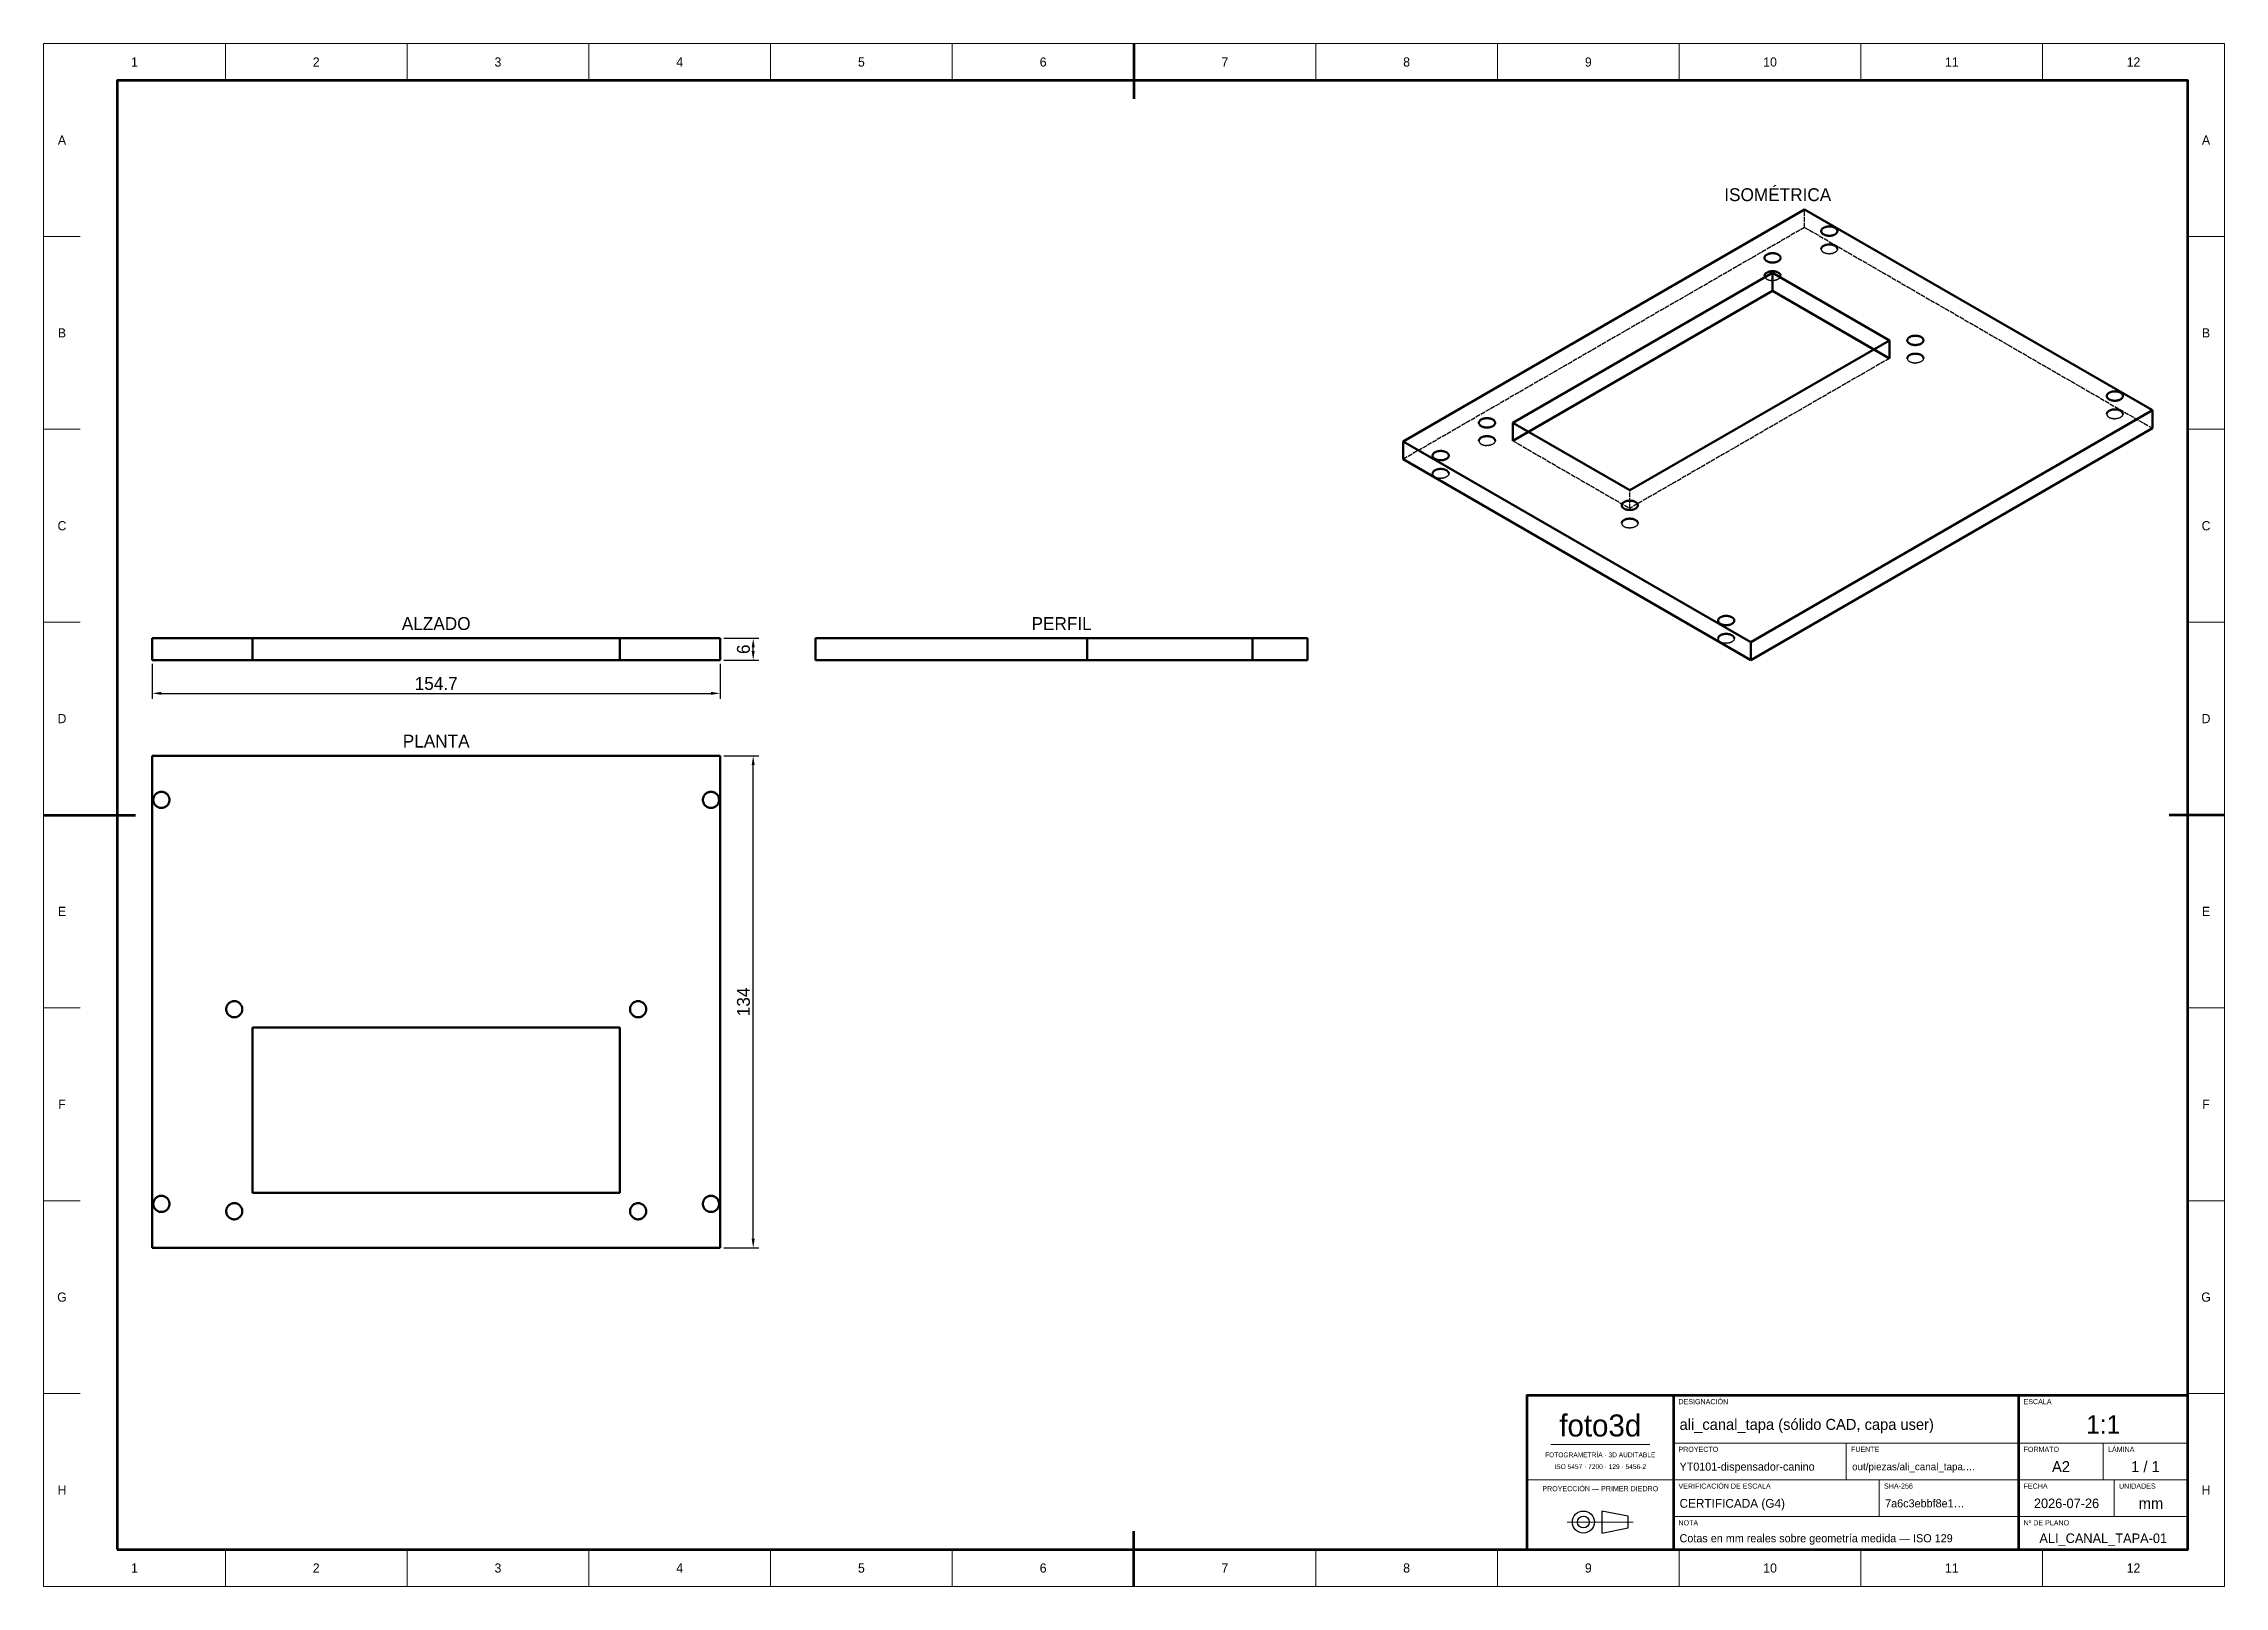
# Model space of a CAD drawing. Header units: millimetres. Extents: x 0 to 594, y 0 to 420.
import ezdxf
from ezdxf.enums import TextEntityAlignment as Align

# ---------------------------------------------------------------- set-up
doc = ezdxf.new("R2010")
doc.units = ezdxf.units.MM
doc.linetypes.add('DASHED', pattern=[1.524, 1.27, -0.254])
for name, color, linetype, lineweight in [('COTAS', 7, 'CONTINUOUS', 25), ('FINA', 7, 'CONTINUOUS', 18), ('NORMA', 7, 'CONTINUOUS', 70), ('OCULTA', 8, 'DASHED', 25), ('TEXTO', 7, 'CONTINUOUS', 25), ('VISIBLE', 7, 'CONTINUOUS', 50)]:
    doc.layers.add(name, color=color, linetype=linetype, lineweight=lineweight)
doc.dimstyles.new('F3D_1000', dxfattribs={"dimtxt": 3.5, "dimasz": 2.5, "dimexe": 1.5, "dimexo": 1, "dimgap": 0.9, "dimtad": 1, "dimdec": 1, "dimdsep": 46, "dimcen": 2.5, "dimazin": 3, "dimtfac": 1, "dimtmove": 0, "dimatfit": 3})

msp = doc.modelspace()

# ---------------------------------------------------------------- texts
at = {"layer": 'TEXTO'}
for s, height, p in [('1', 2.5, (24.75, 415)), ('2', 2.5, (74.25, 415)), ('3', 2.5, (123.75, 415)), ('4', 2.5, (173.25, 415)), ('5', 2.5, (222.75, 415)), ('6', 2.5, (272.25, 415)), ('7', 2.5, (321.75, 415)), ('8', 2.5, (371.25, 415)), ('9', 2.5, (420.75, 415)), ('10', 2.5, (470.25, 415)), ('11', 2.5, (519.75, 415)), ('12', 2.5, (569.25, 415)), ('A', 2.5, (5, 393.75)), ('A', 2.5, (589, 393.75)), ('ISOMÉTRICA', 3.5, (472.35, 378.88)), ('B', 2.5, (5, 341.25)), ('B', 2.5, (589, 341.25)), ('C', 2.5, (5, 288.75)), ('C', 2.5, (589, 288.75)), ('ALZADO', 3.5, (106.93, 262.12)), ('PERFIL', 3.5, (277.28, 262.12)), ('D', 2.5, (5, 236.25)), ('PLANTA', 3.5, (106.93, 230.12)), ('D', 2.5, (589, 236.25)), ('E', 2.5, (5, 183.75)), ('E', 2.5, (589, 183.75)), ('F', 2.5, (5, 131.25)), ('F', 2.5, (589, 131.25)), ('G', 2.5, (5, 78.75)), ('G', 2.5, (589, 78.75)), ('foto3d', 6, (424, 43.8)), ('1:1', 5, (561, 44.1)), ('FOTOGRAMETRÍA · 3D AUDITABLE', 1.3, (424, 35.8)), ('ISO 5457 · 7200 · 129 · 5456-2', 1.3, (424, 32.6)), ('A2', 3, (549.5, 32.6)), ('1 / 1', 3, (572.5, 32.6)), ('H', 2.5, (5, 26.25)), ('PROYECCIÓN — PRIMER DIEDRO', 1.4, (424, 26.6)), ('2026-07-26', 2.6, (551, 22.6)), ('H', 2.5, (589, 26.25)), ('mm', 3, (574, 22.6)), ('ALI_CANAL_TAPA-01', 2.6, (561, 13.1)), ('1', 2.5, (24.75, 5)), ('2', 2.5, (74.25, 5)), ('3', 2.5, (123.75, 5)), ('4', 2.5, (173.25, 5)), ('5', 2.5, (222.75, 5)), ('6', 2.5, (272.25, 5)), ('7', 2.5, (321.75, 5)), ('8', 2.5, (371.25, 5)), ('9', 2.5, (420.75, 5)), ('10', 2.5, (470.25, 5)), ('11', 2.5, (519.75, 5)), ('12', 2.5, (569.25, 5))]:
    msp.add_text(s, height=height, dxfattribs=at).set_placement(p, align=Align.MIDDLE_CENTER)
for s, p in [('DESIGNACIÓN', (445.3, 49.6)), ('ESCALA', (539.3, 49.6)), ('PROYECTO', (445.3, 36.6)), ('FUENTE', (492.3, 36.6)), ('FORMATO', (539.3, 36.6)), ('LÁMINA', (562.3, 36.6)), ('VERIFICACIÓN DE ESCALA', (445.3, 26.6)), ('SHA-256', (501.3, 26.6)), ('FECHA', (539.3, 26.6)), ('UNIDADES', (565.3, 26.6)), ('NOTA', (445.3, 16.6)), ('Nº DE PLANO', (539.3, 16.6))]:
    msp.add_text(s, height=1.4, dxfattribs=at).set_placement(p)
for s, height, p in [('ali_canal_tapa (sólido CAD, capa user)', 2.9868, (445.6, 44.1)), ('YT0101-dispensador-canino', 2.19, (445.6, 32.6)), ('out/piezas/ali_canal_tapa.…', 2, (492.6, 32.6)), ('CERTIFICADA (G4)', 2.4, (445.6, 22.6)), ('7a6c3ebbf8e1…', 2.2, (501.6, 22.6)), ('Cotas en mm reales sobre geometría medida — ISO 129', 2.2, (445.6, 13.1))]:
    msp.add_text(s, height=height, dxfattribs=at).set_placement(p, align=Align.MIDDLE_LEFT)

# ---------------------------------------------------------------- dimensions: what is measured, and where the dimension line sits
at = {"layer": 'COTAS'}
for base, p1, p2 in [((193.28, 252.12), (184.28, 252.12), (184.28, 258.12)), ((193.28, 92.12), (184.28, 92.12), (184.28, 226.12))]:
    msp.add_linear_dim(base=base, p1=p1, p2=p2, angle=90, dimstyle='F3D_1000', dxfattribs=at).render()
msp.add_linear_dim(base=(29.58, 243.12), p1=(29.58, 252.12), p2=(184.28, 252.12), dimstyle='F3D_1000', dxfattribs=at).render()

# ---------------------------------------------------------------- linework, layer by layer
at = {"layer": 'FINA'}
for p, q in [((49.5, 410), (49.5, 420)), ((99, 410), (99, 420)), ((148.5, 410), (148.5, 420)), ((198, 410), (198, 420)), ((247.5, 410), (247.5, 420)), ((297, 410), (297, 420)), ((346.5, 410), (346.5, 420)), ((396, 410), (396, 420)), ((445.5, 410), (445.5, 420)), ((495, 410), (495, 420)), ((544.5, 410), (544.5, 420)), ((0, 367.5), (10, 367.5)), ((584, 367.5), (594, 367.5)), ((0, 315), (10, 315)), ((584, 315), (594, 315)), ((0, 262.5), (10, 262.5)), ((584, 262.5), (594, 262.5)), ((0, 210), (10, 210)), ((584, 210), (594, 210)), ((0, 157.5), (10, 157.5)), ((584, 157.5), (594, 157.5)), ((0, 105), (10, 105)), ((584, 105), (594, 105)), ((0, 52.5), (10, 52.5)), ((584, 52.5), (594, 52.5)), ((410.5, 38.6), (437.5, 38.6)), ((444, 39), (538, 39)), ((491, 29), (491, 39)), ((538, 39), (584, 39)), ((561, 29), (561, 39)), ((404, 29), (444, 29)), ((444, 29), (538, 29)), ((500, 19), (500, 29)), ((538, 29), (584, 29)), ((564, 19), (564, 29)), ((444, 19), (538, 19)), ((538, 19), (584, 19)), ((415.03, 17.5), (432.97, 17.5)), ((49.5, 0), (49.5, 10)), ((99, 0), (99, 10)), ((148.5, 0), (148.5, 10)), ((198, 0), (198, 10)), ((247.5, 0), (247.5, 10)), ((297, 0), (297, 10)), ((346.5, 0), (346.5, 10)), ((396, 0), (396, 10)), ((445.5, 0), (445.5, 10)), ((495, 0), (495, 10)), ((544.5, 0), (544.5, 10))]:
    msp.add_line(p, q, dxfattribs=at)
msp.add_lwpolyline([(0, 0), (594, 0), (594, 420), (0, 420)], close=True, dxfattribs=at)
at = {"layer": 'NORMA'}
for p, q in [((297, 420), (297, 405)), ((0, 210), (25, 210)), ((594, 210), (579, 210)), ((444, 10), (444, 52)), ((538, 10), (538, 52)), ((297, 0), (297, 15))]:
    msp.add_line(p, q, dxfattribs=at)
for points in [[(20, 10), (584, 10), (584, 410), (20, 410)], [(404, 10), (584, 10), (584, 52), (404, 52)]]:
    msp.add_lwpolyline(points, close=True, dxfattribs=at)
at = {"layer": 'OCULTA'}
for p, q in [((479.67, 369.98), (479.67, 374.88)), ((479.67, 369.98), (370.28, 306.83)), ((479.67, 369.98), (574.42, 315.28)), ((484.19, 364.06), (484.19, 363.98)), ((484.19, 363.98), (484.2, 363.9)), ((484.2, 363.9), (484.23, 363.81)), ((484.23, 363.81), (484.26, 363.73)), ((484.26, 363.73), (484.3, 363.65)), ((484.3, 363.65), (484.35, 363.58)), ((484.35, 363.58), (484.41, 363.5)), ((484.41, 363.5), (484.48, 363.43)), ((484.48, 363.43), (484.56, 363.36)), ((484.56, 363.36), (484.64, 363.29)), ((484.64, 363.29), (484.73, 363.22)), ((484.73, 363.22), (484.83, 363.16)), ((484.83, 363.16), (484.94, 363.11)), ((485.05, 363.05), (484.94, 363.11)), ((485.05, 363.05), (485.16, 363.01)), ((485.16, 363.01), (485.29, 362.96)), ((485.29, 362.96), (485.41, 362.92)), ((485.41, 362.92), (485.54, 362.89)), ((485.68, 362.86), (485.54, 362.89)), ((485.68, 362.86), (485.82, 362.83)), ((485.96, 362.82), (485.82, 362.83)), ((486.1, 362.8), (485.96, 362.82)), ((486.24, 362.79), (486.1, 362.8)), ((486.39, 362.79), (486.24, 362.79)), ((486.39, 362.79), (486.53, 362.79)), ((486.67, 362.8), (486.53, 362.79)), ((486.82, 362.82), (486.67, 362.8)), ((486.96, 362.83), (486.82, 362.82)), ((487.09, 362.86), (486.96, 362.83)), ((487.09, 362.86), (487.23, 362.89)), ((487.36, 362.92), (487.23, 362.89)), ((487.49, 362.96), (487.36, 362.92)), ((487.61, 363.01), (487.49, 362.96)), ((487.73, 363.05), (487.61, 363.01)), ((487.84, 363.11), (487.73, 363.05)), ((487.94, 363.16), (487.84, 363.11)), ((488.04, 363.22), (487.94, 363.16)), ((488.13, 363.29), (488.04, 363.22)), ((488.22, 363.36), (488.13, 363.29)), ((488.29, 363.43), (488.22, 363.36)), ((488.36, 363.5), (488.29, 363.43)), ((488.42, 363.58), (488.36, 363.5)), ((488.47, 363.65), (488.42, 363.58)), ((488.51, 363.73), (488.47, 363.65)), ((488.54, 363.81), (488.51, 363.73)), ((488.57, 363.9), (488.54, 363.81)), ((488.58, 363.98), (488.57, 363.9)), ((488.59, 364.06), (488.58, 363.98)), ((468.74, 356.77), (468.74, 356.69)), ((468.74, 356.69), (468.75, 356.61)), ((468.75, 356.61), (468.78, 356.53)), ((468.78, 356.53), (468.81, 356.45)), ((468.81, 356.45), (468.85, 356.37)), ((473.06, 356.45), (473.02, 356.37)), ((473.09, 356.53), (473.06, 356.45)), ((473.12, 356.61), (473.09, 356.53)), ((473.13, 356.69), (473.12, 356.61)), ((473.14, 356.77), (473.13, 356.69)), ((468.85, 356.37), (468.9, 356.29)), ((468.9, 356.29), (468.96, 356.21)), ((468.96, 356.21), (469.03, 356.14)), ((469.03, 356.14), (469.11, 356.07)), ((469.11, 356.07), (469.19, 356)), ((469.19, 356), (469.28, 355.94)), ((469.28, 355.94), (469.38, 355.88)), ((469.38, 355.88), (469.49, 355.82)), ((469.49, 355.82), (469.6, 355.77)), ((469.6, 355.77), (469.71, 355.72)), ((469.71, 355.72), (469.84, 355.67)), ((469.96, 355.64), (469.84, 355.67)), ((469.96, 355.64), (470.09, 355.6)), ((470.09, 355.6), (470.23, 355.57)), ((470.23, 355.57), (470.37, 355.55)), ((470.37, 355.55), (470.51, 355.53)), ((470.65, 355.52), (470.51, 355.53)), ((470.79, 355.51), (470.65, 355.52)), ((470.79, 355.51), (470.94, 355.5)), ((471.08, 355.51), (470.94, 355.5)), ((471.22, 355.52), (471.08, 355.51)), ((471.22, 355.52), (471.36, 355.53)), ((471.51, 355.55), (471.36, 355.53)), ((471.64, 355.57), (471.51, 355.55)), ((471.78, 355.6), (471.64, 355.57)), ((471.78, 355.6), (471.91, 355.64)), ((472.04, 355.67), (471.91, 355.64)), ((472.16, 355.72), (472.04, 355.67)), ((472.28, 355.77), (472.16, 355.72)), ((472.39, 355.82), (472.28, 355.77)), ((472.49, 355.88), (472.39, 355.82)), ((472.59, 355.94), (472.49, 355.88)), ((472.68, 356), (472.59, 355.94)), ((472.77, 356.07), (472.68, 356)), ((472.84, 356.14), (472.77, 356.07)), ((472.91, 356.21), (472.84, 356.14)), ((472.97, 356.29), (472.91, 356.21)), ((473.02, 356.37), (472.97, 356.29)), ((502.76, 334.32), (432.04, 293.5)), ((507.63, 334.32), (507.63, 334.24)), ((507.63, 334.24), (507.65, 334.15)), ((507.65, 334.15), (507.67, 334.07)), ((507.67, 334.07), (507.7, 333.99)), ((507.7, 333.99), (507.74, 333.91)), ((507.74, 333.91), (507.79, 333.83)), ((507.79, 333.83), (507.85, 333.76)), ((507.85, 333.76), (507.92, 333.69)), ((507.92, 333.69), (508, 333.61)), ((508, 333.61), (508.08, 333.55)), ((508.08, 333.55), (508.17, 333.48)), ((508.17, 333.48), (508.27, 333.42)), ((508.27, 333.42), (508.38, 333.37)), ((508.38, 333.37), (508.49, 333.31)), ((508.49, 333.31), (508.6, 333.26)), ((508.6, 333.26), (508.73, 333.22)), ((508.85, 333.18), (508.73, 333.22)), ((508.85, 333.18), (508.98, 333.15)), ((508.98, 333.15), (509.12, 333.12)), ((509.26, 333.09), (509.12, 333.12)), ((509.26, 333.09), (509.4, 333.07)), ((509.54, 333.06), (509.4, 333.07)), ((509.68, 333.05), (509.54, 333.06)), ((509.68, 333.05), (509.83, 333.05)), ((509.97, 333.05), (509.83, 333.05)), ((509.97, 333.05), (510.11, 333.06)), ((510.26, 333.07), (510.11, 333.06)), ((510.4, 333.09), (510.26, 333.07)), ((510.53, 333.12), (510.4, 333.09)), ((510.53, 333.12), (510.67, 333.15)), ((510.8, 333.18), (510.67, 333.15)), ((510.93, 333.22), (510.8, 333.18)), ((511.05, 333.26), (510.93, 333.22)), ((511.17, 333.31), (511.05, 333.26)), ((511.28, 333.37), (511.17, 333.31)), ((511.38, 333.42), (511.28, 333.37)), ((511.48, 333.48), (511.38, 333.42)), ((511.57, 333.55), (511.48, 333.48)), ((511.66, 333.61), (511.57, 333.55)), ((511.73, 333.69), (511.66, 333.61)), ((511.8, 333.76), (511.73, 333.69)), ((511.86, 333.83), (511.8, 333.76)), ((511.91, 333.91), (511.86, 333.83)), ((511.95, 333.99), (511.91, 333.91)), ((511.98, 334.07), (511.95, 333.99)), ((512.01, 334.15), (511.98, 334.07)), ((512.02, 334.24), (512.01, 334.15)), ((512.03, 334.32), (512.02, 334.24)), ((561.97, 319.15), (561.97, 319.07)), ((561.97, 319.07), (561.99, 318.99)), ((561.99, 318.99), (562.01, 318.91)), ((562.01, 318.91), (562.04, 318.83)), ((562.04, 318.83), (562.08, 318.75)), ((562.08, 318.75), (562.14, 318.67)), ((562.14, 318.67), (562.19, 318.59)), ((562.19, 318.59), (562.26, 318.52)), ((562.26, 318.52), (562.34, 318.45)), ((562.34, 318.45), (562.42, 318.38)), ((562.42, 318.38), (562.51, 318.32)), ((562.51, 318.32), (562.61, 318.26)), ((562.61, 318.26), (562.72, 318.2)), ((562.72, 318.2), (562.83, 318.15)), ((562.83, 318.15), (562.95, 318.1)), ((562.95, 318.1), (563.07, 318.05)), ((563.07, 318.05), (563.19, 318.02)), ((563.19, 318.02), (563.33, 317.98)), ((563.46, 317.95), (563.33, 317.98)), ((563.46, 317.95), (563.6, 317.93)), ((563.74, 317.91), (563.6, 317.93)), ((563.74, 317.91), (563.88, 317.89)), ((564.02, 317.89), (563.88, 317.89)), ((564.02, 317.89), (564.17, 317.88)), ((564.31, 317.89), (564.17, 317.88)), ((564.45, 317.89), (564.31, 317.89)), ((564.45, 317.89), (564.6, 317.91)), ((564.74, 317.93), (564.6, 317.91)), ((564.87, 317.95), (564.74, 317.93)), ((565.01, 317.98), (564.87, 317.95)), ((565.01, 317.98), (565.14, 318.02)), ((565.27, 318.05), (565.14, 318.02)), ((565.39, 318.1), (565.27, 318.05)), ((565.51, 318.15), (565.39, 318.1)), ((565.62, 318.2), (565.51, 318.15)), ((565.72, 318.26), (565.62, 318.2)), ((565.82, 318.32), (565.72, 318.26)), ((565.91, 318.38), (565.82, 318.32)), ((566, 318.45), (565.91, 318.38)), ((566.07, 318.52), (566, 318.45)), ((566.14, 318.59), (566.07, 318.52)), ((566.2, 318.67), (566.14, 318.59)), ((566.25, 318.75), (566.2, 318.67)), ((566.29, 318.83), (566.25, 318.75)), ((566.33, 318.91), (566.29, 318.83)), ((566.35, 318.99), (566.33, 318.91)), ((566.36, 319.07), (566.35, 318.99)), ((566.37, 319.15), (566.36, 319.07)), ((390.95, 311.87), (390.96, 311.78)), ((390.96, 311.78), (390.97, 311.7)), ((390.97, 311.7), (391, 311.62)), ((391, 311.62), (391.03, 311.54)), ((391.03, 311.54), (391.07, 311.46)), ((391.07, 311.46), (391.12, 311.38)), ((391.12, 311.38), (391.18, 311.31)), ((391.18, 311.31), (391.25, 311.23)), ((391.25, 311.23), (391.32, 311.16)), ((391.32, 311.16), (391.41, 311.09)), ((391.41, 311.09), (391.5, 311.03)), ((391.5, 311.03), (391.6, 310.97)), ((391.6, 310.97), (391.7, 310.91)), ((391.7, 310.91), (391.81, 310.86)), ((391.81, 310.86), (391.93, 310.81)), ((391.93, 310.81), (392.05, 310.77)), ((392.18, 310.73), (392.05, 310.77)), ((392.18, 310.73), (392.31, 310.69)), ((392.31, 310.69), (392.45, 310.66)), ((392.45, 310.66), (392.58, 310.64)), ((392.58, 310.64), (392.72, 310.62)), ((392.87, 310.61), (392.72, 310.62)), ((392.87, 310.61), (393.01, 310.6)), ((393.01, 310.6), (393.15, 310.6)), ((393.3, 310.6), (393.15, 310.6)), ((393.44, 310.61), (393.3, 310.6)), ((393.44, 310.61), (393.58, 310.62)), ((393.72, 310.64), (393.58, 310.62)), ((393.86, 310.66), (393.72, 310.64)), ((394, 310.69), (393.86, 310.66)), ((394, 310.69), (394.13, 310.73)), ((394.25, 310.77), (394.13, 310.73)), ((394.38, 310.81), (394.25, 310.77)), ((394.49, 310.86), (394.38, 310.81)), ((394.6, 310.91), (394.49, 310.86)), ((394.71, 310.97), (394.6, 310.91)), ((394.81, 311.03), (394.71, 310.97)), ((394.9, 311.09), (394.81, 311.03)), ((394.98, 311.16), (394.9, 311.09)), ((395.06, 311.23), (394.98, 311.16)), ((395.13, 311.31), (395.06, 311.23)), ((395.19, 311.38), (395.13, 311.31)), ((395.24, 311.46), (395.19, 311.38)), ((395.28, 311.54), (395.24, 311.46)), ((395.31, 311.62), (395.28, 311.54)), ((395.34, 311.7), (395.31, 311.62)), ((395.35, 311.78), (395.34, 311.7)), ((395.35, 311.87), (395.35, 311.78)), ((400.23, 311.87), (432.04, 293.5)), ((378.33, 302.95), (378.34, 302.86)), ((382.73, 302.95), (382.73, 302.86)), ((378.34, 302.86), (378.35, 302.78)), ((378.35, 302.78), (378.37, 302.7)), ((378.37, 302.7), (378.41, 302.62)), ((378.41, 302.62), (378.45, 302.54)), ((378.45, 302.54), (378.5, 302.46)), ((378.5, 302.46), (378.56, 302.39)), ((378.56, 302.39), (378.63, 302.31)), ((378.63, 302.31), (378.7, 302.24)), ((378.7, 302.24), (378.79, 302.17)), ((378.79, 302.17), (378.88, 302.11)), ((378.88, 302.11), (378.98, 302.05)), ((378.98, 302.05), (379.08, 301.99)), ((379.08, 301.99), (379.19, 301.94)), ((379.19, 301.94), (379.31, 301.89)), ((379.31, 301.89), (379.43, 301.85)), ((379.43, 301.85), (379.56, 301.81)), ((379.56, 301.81), (379.69, 301.77)), ((379.69, 301.77), (379.83, 301.74)), ((379.83, 301.74), (379.96, 301.72)), ((380.1, 301.7), (379.96, 301.72)), ((380.25, 301.69), (380.1, 301.7)), ((380.25, 301.69), (380.39, 301.68)), ((380.53, 301.68), (380.39, 301.68)), ((380.53, 301.68), (380.68, 301.68)), ((380.82, 301.69), (380.68, 301.68)), ((380.96, 301.7), (380.82, 301.69)), ((380.96, 301.7), (381.1, 301.72)), ((381.24, 301.74), (381.1, 301.72)), ((381.24, 301.74), (381.37, 301.77)), ((381.51, 301.81), (381.37, 301.77)), ((381.63, 301.85), (381.51, 301.81)), ((381.63, 301.85), (381.75, 301.89)), ((381.87, 301.94), (381.75, 301.89)), ((381.98, 301.99), (381.87, 301.94)), ((382.09, 302.05), (381.98, 301.99)), ((382.19, 302.11), (382.09, 302.05)), ((382.28, 302.17), (382.19, 302.11)), ((382.36, 302.24), (382.28, 302.17)), ((382.44, 302.31), (382.36, 302.24)), ((382.51, 302.39), (382.44, 302.31)), ((382.56, 302.46), (382.51, 302.39)), ((382.62, 302.54), (382.56, 302.46)), ((382.66, 302.62), (382.62, 302.54)), ((382.69, 302.7), (382.66, 302.62)), ((382.71, 302.78), (382.69, 302.7)), ((382.73, 302.86), (382.71, 302.78)), ((432.04, 293.5), (432.04, 298.39)), ((429.84, 289.41), (429.85, 289.33)), ((429.85, 289.33), (429.86, 289.25)), ((429.86, 289.25), (429.89, 289.17)), ((429.89, 289.17), (429.92, 289.08)), ((429.92, 289.08), (429.96, 289.01)), ((429.96, 289.01), (430.01, 288.93)), ((430.01, 288.93), (430.07, 288.85)), ((430.07, 288.85), (430.14, 288.78)), ((430.14, 288.78), (430.22, 288.71)), ((430.22, 288.71), (430.3, 288.64)), ((430.3, 288.64), (430.39, 288.58)), ((430.39, 288.58), (430.49, 288.52)), ((430.49, 288.52), (430.59, 288.46)), ((430.59, 288.46), (430.71, 288.41)), ((430.71, 288.41), (430.82, 288.36)), ((430.82, 288.36), (430.94, 288.31)), ((431.07, 288.27), (430.94, 288.31)), ((431.07, 288.27), (431.2, 288.24)), ((431.2, 288.24), (431.34, 288.21)), ((431.48, 288.19), (431.34, 288.21)), ((431.48, 288.19), (431.62, 288.17)), ((431.76, 288.15), (431.62, 288.17)), ((431.76, 288.15), (431.9, 288.15)), ((431.9, 288.15), (432.04, 288.14)), ((432.19, 288.15), (432.04, 288.14)), ((432.19, 288.15), (432.33, 288.15)), ((432.47, 288.17), (432.33, 288.15)), ((432.61, 288.19), (432.47, 288.17)), ((432.75, 288.21), (432.61, 288.19)), ((432.75, 288.21), (432.89, 288.24)), ((433.02, 288.27), (432.89, 288.24)), ((433.14, 288.31), (433.02, 288.27)), ((433.27, 288.36), (433.14, 288.31)), ((433.38, 288.41), (433.27, 288.36)), ((433.5, 288.46), (433.38, 288.41)), ((433.6, 288.52), (433.5, 288.46)), ((433.7, 288.58), (433.6, 288.52)), ((433.79, 288.64), (433.7, 288.58)), ((433.87, 288.71), (433.79, 288.64)), ((433.95, 288.78), (433.87, 288.71)), ((434.02, 288.85), (433.95, 288.78)), ((434.08, 288.93), (434.02, 288.85)), ((434.13, 289.01), (434.08, 288.93)), ((434.17, 289.08), (434.13, 289.01)), ((434.2, 289.17), (434.17, 289.08)), ((434.23, 289.25), (434.2, 289.17)), ((434.24, 289.33), (434.23, 289.25)), ((434.24, 289.41), (434.24, 289.33)), ((29.58, 258.12), (29.58, 258.12)), ((29.58, 252.12), (29.58, 258.12)), ((29.58, 258.12), (184.28, 258.12)), ((29.88, 258.12), (29.88, 258.12)), ((29.9, 258.12), (29.88, 258.12)), ((29.9, 258.12), (29.88, 258.12)), ((29.88, 258.12), (29.88, 258.12)), ((29.92, 258.12), (29.9, 258.12)), ((29.92, 258.12), (29.9, 258.12)), ((29.95, 258.12), (29.92, 258.12)), ((29.95, 258.12), (29.92, 258.12)), ((30, 258.12), (29.95, 258.12)), ((30, 258.12), (29.95, 258.12)), ((30.05, 258.12), (30, 258.12)), ((30.05, 258.12), (30, 258.12)), ((30.11, 258.12), (30.05, 258.12)), ((30.11, 258.12), (30.05, 258.12)), ((30.17, 258.12), (30.11, 258.12)), ((30.17, 258.12), (30.11, 258.12)), ((30.17, 258.12), (30.25, 258.12)), ((30.17, 258.12), (30.25, 258.12)), ((30.33, 258.12), (30.25, 258.12)), ((30.25, 258.12), (30.33, 258.12)), ((30.33, 258.12), (30.43, 258.12)), ((30.43, 258.12), (30.33, 258.12)), ((30.52, 258.12), (30.43, 258.12)), ((30.43, 258.12), (30.52, 258.12)), ((30.52, 258.12), (30.63, 258.12)), ((30.63, 258.12), (30.52, 258.12)), ((30.63, 258.12), (30.74, 258.12)), ((30.63, 258.12), (30.74, 258.12)), ((30.74, 258.12), (30.86, 258.12)), ((30.74, 258.12), (30.86, 258.12)), ((30.86, 258.12), (30.98, 258.12)), ((30.98, 258.12), (30.86, 258.12)), ((30.98, 258.12), (31.11, 258.12)), ((30.98, 258.12), (31.11, 258.12)), ((31.11, 258.12), (31.24, 258.12)), ((31.24, 258.12), (31.11, 258.12)), ((31.37, 258.12), (31.24, 258.12)), ((31.24, 258.12), (31.37, 258.12)), ((31.37, 258.12), (31.51, 258.12)), ((31.37, 258.12), (31.51, 258.12)), ((31.51, 258.12), (31.65, 258.12)), ((31.65, 258.12), (31.51, 258.12)), ((31.65, 258.12), (31.79, 258.12)), ((31.65, 258.12), (31.79, 258.12)), ((31.79, 258.12), (31.94, 258.12)), ((31.79, 258.12), (31.94, 258.12)), ((31.94, 258.12), (32.08, 258.12)), ((31.94, 258.12), (32.08, 258.12)), ((32.08, 258.12), (32.22, 258.12)), ((32.08, 258.12), (32.22, 258.12)), ((32.22, 258.12), (32.37, 258.12)), ((32.22, 258.12), (32.37, 258.12)), ((32.37, 258.12), (32.51, 258.12)), ((32.37, 258.12), (32.51, 258.12)), ((32.51, 258.12), (32.65, 258.12)), ((32.51, 258.12), (32.65, 258.12)), ((32.65, 258.12), (32.79, 258.12)), ((32.65, 258.12), (32.79, 258.12)), ((32.79, 258.12), (32.92, 258.12)), ((32.79, 258.12), (32.92, 258.12)), ((32.92, 258.12), (33.05, 258.12)), ((32.92, 258.12), (33.05, 258.12)), ((33.05, 258.12), (33.18, 258.12)), ((33.05, 258.12), (33.18, 258.12)), ((33.18, 258.12), (33.3, 258.12)), ((33.18, 258.12), (33.3, 258.12)), ((33.3, 258.12), (33.42, 258.12)), ((33.3, 258.12), (33.42, 258.12)), ((33.42, 258.12), (33.53, 258.12)), ((33.42, 258.12), (33.53, 258.12)), ((33.53, 258.12), (33.63, 258.12)), ((33.53, 258.12), (33.63, 258.12)), ((33.63, 258.12), (33.73, 258.12)), ((33.63, 258.12), (33.73, 258.12)), ((33.73, 258.12), (33.82, 258.12)), ((33.73, 258.12), (33.82, 258.12)), ((33.82, 258.12), (33.91, 258.12)), ((33.82, 258.12), (33.91, 258.12)), ((33.91, 258.12), (33.98, 258.12)), ((33.91, 258.12), (33.98, 258.12)), ((33.98, 258.12), (34.05, 258.12)), ((33.98, 258.12), (34.05, 258.12)), ((34.05, 258.12), (34.11, 258.12)), ((34.05, 258.12), (34.11, 258.12)), ((34.11, 258.12), (34.16, 258.12)), ((34.11, 258.12), (34.16, 258.12)), ((34.16, 258.12), (34.2, 258.12)), ((34.16, 258.12), (34.2, 258.12)), ((34.2, 258.12), (34.24, 258.12)), ((34.2, 258.12), (34.24, 258.12)), ((34.24, 258.12), (34.26, 258.12)), ((34.24, 258.12), (34.26, 258.12)), ((34.26, 258.12), (34.27, 258.12)), ((34.26, 258.12), (34.27, 258.12)), ((34.27, 258.12), (34.28, 258.12)), ((34.27, 258.12), (34.28, 258.12)), ((49.75, 258.12), (49.73, 258.12)), ((49.73, 258.12), (49.73, 258.12)), ((49.75, 258.12), (49.73, 258.12)), ((49.73, 258.12), (49.73, 258.12)), ((49.77, 258.12), (49.75, 258.12)), ((49.77, 258.12), (49.75, 258.12)), ((49.8, 258.12), (49.77, 258.12)), ((49.8, 258.12), (49.77, 258.12)), ((49.85, 258.12), (49.8, 258.12)), ((49.85, 258.12), (49.8, 258.12)), ((49.9, 258.12), (49.85, 258.12)), ((49.9, 258.12), (49.85, 258.12)), ((49.96, 258.12), (49.9, 258.12)), ((49.96, 258.12), (49.9, 258.12)), ((49.96, 258.12), (50.02, 258.12)), ((49.96, 258.12), (50.02, 258.12)), ((50.1, 258.12), (50.02, 258.12)), ((50.1, 258.12), (50.02, 258.12)), ((50.1, 258.12), (50.18, 258.12)), ((50.1, 258.12), (50.18, 258.12)), ((50.28, 258.12), (50.18, 258.12)), ((50.28, 258.12), (50.18, 258.12)), ((50.28, 258.12), (50.37, 258.12)), ((50.28, 258.12), (50.37, 258.12)), ((50.48, 258.12), (50.37, 258.12)), ((50.37, 258.12), (50.48, 258.12)), ((50.48, 258.12), (50.59, 258.12)), ((50.59, 258.12), (50.48, 258.12)), ((50.71, 258.12), (50.59, 258.12)), ((50.71, 258.12), (50.59, 258.12)), ((50.71, 258.12), (50.83, 258.12)), ((50.71, 258.12), (50.83, 258.12)), ((50.83, 258.12), (50.96, 258.12)), ((50.96, 258.12), (50.83, 258.12)), ((50.96, 258.12), (51.09, 258.12)), ((50.96, 258.12), (51.09, 258.12)), ((51.09, 258.12), (51.22, 258.12)), ((51.09, 258.12), (51.22, 258.12)), ((51.22, 258.12), (51.36, 258.12)), ((51.22, 258.12), (51.36, 258.12)), ((51.5, 258.12), (51.36, 258.12)), ((51.36, 258.12), (51.5, 258.12)), ((51.5, 258.12), (51.64, 258.12)), ((51.5, 258.12), (51.64, 258.12)), ((51.64, 258.12), (51.79, 258.12)), ((51.79, 258.12), (51.64, 258.12)), ((51.79, 258.12), (51.93, 258.12)), ((51.79, 258.12), (51.93, 258.12)), ((51.93, 258.12), (52.07, 258.12)), ((51.93, 258.12), (52.07, 258.12)), ((52.07, 258.12), (52.22, 258.12)), ((52.07, 258.12), (52.22, 258.12)), ((52.22, 258.12), (52.36, 258.12)), ((52.22, 258.12), (52.36, 258.12)), ((52.36, 258.12), (52.5, 258.12)), ((52.36, 258.12), (52.5, 258.12)), ((52.5, 258.12), (52.64, 258.12)), ((52.5, 258.12), (52.64, 258.12)), ((52.64, 258.12), (52.77, 258.12)), ((52.64, 258.12), (52.77, 258.12)), ((52.77, 258.12), (52.9, 258.12)), ((52.77, 258.12), (52.9, 258.12)), ((52.9, 258.12), (53.03, 258.12)), ((52.9, 258.12), (53.03, 258.12)), ((53.03, 258.12), (53.15, 258.12)), ((53.03, 258.12), (53.15, 258.12)), ((53.15, 258.12), (53.27, 258.12)), ((53.15, 258.12), (53.27, 258.12)), ((53.27, 258.12), (53.38, 258.12)), ((53.27, 258.12), (53.38, 258.12)), ((53.38, 258.12), (53.48, 258.12)), ((53.38, 258.12), (53.48, 258.12)), ((53.48, 258.12), (53.58, 258.12)), ((53.48, 258.12), (53.58, 258.12)), ((53.58, 258.12), (53.67, 258.12)), ((53.58, 258.12), (53.67, 258.12)), ((53.67, 258.12), (53.76, 258.12)), ((53.67, 258.12), (53.76, 258.12)), ((53.76, 258.12), (53.83, 258.12)), ((53.76, 258.12), (53.83, 258.12)), ((53.83, 258.12), (53.9, 258.12)), ((53.83, 258.12), (53.9, 258.12)), ((53.9, 258.12), (53.96, 258.12)), ((53.9, 258.12), (53.96, 258.12)), ((53.96, 258.12), (54.01, 258.12)), ((53.96, 258.12), (54.01, 258.12)), ((54.01, 258.12), (54.05, 258.12)), ((54.01, 258.12), (54.05, 258.12)), ((54.05, 258.12), (54.09, 258.12)), ((54.05, 258.12), (54.09, 258.12)), ((54.09, 258.12), (54.11, 258.12)), ((54.09, 258.12), (54.11, 258.12)), ((54.11, 258.12), (54.12, 258.12)), ((54.11, 258.12), (54.12, 258.12)), ((54.12, 258.12), (54.13, 258.12)), ((54.12, 258.12), (54.13, 258.12)), ((56.93, 252.12), (56.93, 258.12)), ((56.93, 258.12), (56.93, 258.12)), ((56.93, 258.12), (156.93, 258.12)), ((156.93, 252.12), (156.93, 258.12)), ((156.93, 258.12), (156.93, 258.12)), ((159.75, 258.12), (159.73, 258.12)), ((159.73, 258.12), (159.73, 258.12)), ((159.75, 258.12), (159.73, 258.12)), ((159.73, 258.12), (159.73, 258.12)), ((159.77, 258.12), (159.75, 258.12)), ((159.77, 258.12), (159.75, 258.12)), ((159.8, 258.12), (159.77, 258.12)), ((159.8, 258.12), (159.77, 258.12)), ((159.85, 258.12), (159.8, 258.12)), ((159.85, 258.12), (159.8, 258.12)), ((159.9, 258.12), (159.85, 258.12)), ((159.9, 258.12), (159.85, 258.12)), ((159.96, 258.12), (159.9, 258.12)), ((159.96, 258.12), (159.9, 258.12)), ((159.96, 258.12), (160.02, 258.12)), ((159.96, 258.12), (160.02, 258.12)), ((160.1, 258.12), (160.02, 258.12)), ((160.1, 258.12), (160.02, 258.12)), ((160.1, 258.12), (160.18, 258.12)), ((160.1, 258.12), (160.18, 258.12)), ((160.28, 258.12), (160.18, 258.12)), ((160.28, 258.12), (160.18, 258.12)), ((160.37, 258.12), (160.28, 258.12)), ((160.37, 258.12), (160.28, 258.12)), ((160.48, 258.12), (160.37, 258.12)), ((160.37, 258.12), (160.48, 258.12)), ((160.48, 258.12), (160.59, 258.12)), ((160.59, 258.12), (160.48, 258.12)), ((160.71, 258.12), (160.59, 258.12)), ((160.71, 258.12), (160.59, 258.12)), ((160.71, 258.12), (160.83, 258.12)), ((160.71, 258.12), (160.83, 258.12)), ((160.83, 258.12), (160.96, 258.12)), ((160.96, 258.12), (160.83, 258.12)), ((160.96, 258.12), (161.09, 258.12)), ((160.96, 258.12), (161.09, 258.12)), ((161.09, 258.12), (161.22, 258.12)), ((161.09, 258.12), (161.22, 258.12)), ((161.22, 258.12), (161.36, 258.12)), ((161.22, 258.12), (161.36, 258.12)), ((161.5, 258.12), (161.36, 258.12)), ((161.36, 258.12), (161.5, 258.12)), ((161.5, 258.12), (161.64, 258.12)), ((161.5, 258.12), (161.64, 258.12)), ((161.64, 258.12), (161.79, 258.12)), ((161.79, 258.12), (161.64, 258.12)), ((161.79, 258.12), (161.93, 258.12)), ((161.79, 258.12), (161.93, 258.12)), ((161.93, 258.12), (162.07, 258.12)), ((161.93, 258.12), (162.07, 258.12)), ((162.07, 258.12), (162.22, 258.12)), ((162.07, 258.12), (162.22, 258.12)), ((162.22, 258.12), (162.36, 258.12)), ((162.22, 258.12), (162.36, 258.12)), ((162.36, 258.12), (162.5, 258.12)), ((162.36, 258.12), (162.5, 258.12)), ((162.5, 258.12), (162.64, 258.12)), ((162.5, 258.12), (162.64, 258.12)), ((162.64, 258.12), (162.77, 258.12)), ((162.64, 258.12), (162.77, 258.12)), ((162.77, 258.12), (162.9, 258.12)), ((162.77, 258.12), (162.9, 258.12)), ((162.9, 258.12), (163.03, 258.12)), ((162.9, 258.12), (163.03, 258.12)), ((163.03, 258.12), (163.15, 258.12)), ((163.03, 258.12), (163.15, 258.12)), ((163.15, 258.12), (163.27, 258.12)), ((163.15, 258.12), (163.27, 258.12)), ((163.27, 258.12), (163.38, 258.12)), ((163.27, 258.12), (163.38, 258.12)), ((163.38, 258.12), (163.48, 258.12)), ((163.38, 258.12), (163.48, 258.12)), ((163.48, 258.12), (163.58, 258.12)), ((163.48, 258.12), (163.58, 258.12)), ((163.58, 258.12), (163.67, 258.12)), ((163.58, 258.12), (163.67, 258.12)), ((163.67, 258.12), (163.76, 258.12)), ((163.67, 258.12), (163.76, 258.12)), ((163.76, 258.12), (163.83, 258.12)), ((163.76, 258.12), (163.83, 258.12)), ((163.83, 258.12), (163.9, 258.12)), ((163.83, 258.12), (163.9, 258.12)), ((163.9, 258.12), (163.96, 258.12)), ((163.9, 258.12), (163.96, 258.12)), ((163.96, 258.12), (164.01, 258.12)), ((163.96, 258.12), (164.01, 258.12)), ((164.01, 258.12), (164.05, 258.12)), ((164.01, 258.12), (164.05, 258.12)), ((164.05, 258.12), (164.09, 258.12)), ((164.05, 258.12), (164.09, 258.12)), ((164.09, 258.12), (164.11, 258.12)), ((164.09, 258.12), (164.11, 258.12)), ((164.11, 258.12), (164.12, 258.12)), ((164.11, 258.12), (164.12, 258.12)), ((164.12, 258.12), (164.13, 258.12)), ((164.12, 258.12), (164.13, 258.12)), ((179.6, 258.12), (179.58, 258.12)), ((179.58, 258.12), (179.58, 258.12)), ((179.58, 258.12), (179.6, 258.12)), ((179.58, 258.12), (179.58, 258.12)), ((179.62, 258.12), (179.6, 258.12)), ((179.62, 258.12), (179.6, 258.12)), ((179.65, 258.12), (179.62, 258.12)), ((179.65, 258.12), (179.62, 258.12)), ((179.7, 258.12), (179.65, 258.12)), ((179.7, 258.12), (179.65, 258.12)), ((179.75, 258.12), (179.7, 258.12)), ((179.75, 258.12), (179.7, 258.12)), ((179.75, 258.12), (179.81, 258.12)), ((179.75, 258.12), (179.81, 258.12)), ((179.87, 258.12), (179.81, 258.12)), ((179.87, 258.12), (179.81, 258.12)), ((179.87, 258.12), (179.95, 258.12)), ((179.87, 258.12), (179.95, 258.12)), ((180.03, 258.12), (179.95, 258.12)), ((179.95, 258.12), (180.03, 258.12)), ((180.03, 258.12), (180.13, 258.12)), ((180.03, 258.12), (180.13, 258.12)), ((180.22, 258.12), (180.13, 258.12)), ((180.13, 258.12), (180.22, 258.12)), ((180.22, 258.12), (180.33, 258.12)), ((180.33, 258.12), (180.22, 258.12)), ((180.33, 258.12), (180.44, 258.12)), ((180.33, 258.12), (180.44, 258.12)), ((180.56, 258.12), (180.44, 258.12)), ((180.44, 258.12), (180.56, 258.12)), ((180.56, 258.12), (180.68, 258.12)), ((180.56, 258.12), (180.68, 258.12)), ((180.68, 258.12), (180.81, 258.12)), ((180.68, 258.12), (180.81, 258.12)), ((180.81, 258.12), (180.94, 258.12)), ((180.94, 258.12), (180.81, 258.12)), ((181.07, 258.12), (180.94, 258.12)), ((180.94, 258.12), (181.07, 258.12)), ((181.07, 258.12), (181.21, 258.12)), ((181.07, 258.12), (181.21, 258.12)), ((181.21, 258.12), (181.35, 258.12)), ((181.21, 258.12), (181.35, 258.12)), ((181.35, 258.12), (181.49, 258.12)), ((181.35, 258.12), (181.49, 258.12)), ((181.49, 258.12), (181.64, 258.12)), ((181.49, 258.12), (181.64, 258.12)), ((181.64, 258.12), (181.78, 258.12)), ((181.64, 258.12), (181.78, 258.12)), ((181.78, 258.12), (181.92, 258.12)), ((181.78, 258.12), (181.92, 258.12)), ((181.92, 258.12), (182.07, 258.12)), ((181.92, 258.12), (182.07, 258.12)), ((182.07, 258.12), (182.21, 258.12)), ((182.07, 258.12), (182.21, 258.12)), ((182.21, 258.12), (182.35, 258.12)), ((182.21, 258.12), (182.35, 258.12)), ((182.35, 258.12), (182.49, 258.12)), ((182.35, 258.12), (182.49, 258.12)), ((182.49, 258.12), (182.62, 258.12)), ((182.49, 258.12), (182.62, 258.12)), ((182.62, 258.12), (182.75, 258.12)), ((182.62, 258.12), (182.75, 258.12)), ((182.75, 258.12), (182.88, 258.12)), ((182.75, 258.12), (182.88, 258.12)), ((182.88, 258.12), (183, 258.12)), ((182.88, 258.12), (183, 258.12)), ((183, 258.12), (183.12, 258.12)), ((183, 258.12), (183.12, 258.12)), ((183.12, 258.12), (183.23, 258.12)), ((183.12, 258.12), (183.23, 258.12)), ((183.23, 258.12), (183.33, 258.12)), ((183.23, 258.12), (183.33, 258.12)), ((183.33, 258.12), (183.43, 258.12)), ((183.33, 258.12), (183.43, 258.12)), ((183.43, 258.12), (183.52, 258.12)), ((183.43, 258.12), (183.52, 258.12)), ((183.52, 258.12), (183.61, 258.12)), ((183.52, 258.12), (183.61, 258.12)), ((183.61, 258.12), (183.68, 258.12)), ((183.61, 258.12), (183.68, 258.12)), ((183.68, 258.12), (183.75, 258.12)), ((183.68, 258.12), (183.75, 258.12)), ((183.75, 258.12), (183.81, 258.12)), ((183.75, 258.12), (183.81, 258.12)), ((183.81, 258.12), (183.86, 258.12)), ((183.81, 258.12), (183.86, 258.12)), ((183.86, 258.12), (183.9, 258.12)), ((183.86, 258.12), (183.9, 258.12)), ((183.9, 258.12), (183.94, 258.12)), ((183.9, 258.12), (183.94, 258.12)), ((183.94, 258.12), (183.96, 258.12)), ((183.94, 258.12), (183.96, 258.12)), ((183.96, 258.12), (183.97, 258.12)), ((183.96, 258.12), (183.97, 258.12)), ((183.97, 258.12), (183.98, 258.12)), ((183.97, 258.12), (183.98, 258.12)), ((184.28, 258.12), (184.28, 258.12)), ((184.28, 252.12), (184.28, 258.12)), ((210.28, 258.12), (210.28, 258.12)), ((344.28, 258.12), (210.28, 258.12)), ((210.28, 252.12), (210.28, 258.12)), ((220.1, 258.12), (220.08, 258.12)), ((220.08, 258.12), (220.08, 258.12)), ((220.1, 258.12), (220.08, 258.12)), ((220.08, 258.12), (220.08, 258.12)), ((220.12, 258.12), (220.1, 258.12)), ((220.12, 258.12), (220.1, 258.12)), ((220.15, 258.12), (220.12, 258.12)), ((220.15, 258.12), (220.12, 258.12)), ((220.2, 258.12), (220.15, 258.12)), ((220.2, 258.12), (220.15, 258.12)), ((220.25, 258.12), (220.2, 258.12)), ((220.25, 258.12), (220.2, 258.12)), ((220.31, 258.12), (220.25, 258.12)), ((220.31, 258.12), (220.25, 258.12)), ((220.37, 258.12), (220.31, 258.12)), ((220.37, 258.12), (220.31, 258.12)), ((220.45, 258.12), (220.37, 258.12)), ((220.45, 258.12), (220.37, 258.12)), ((220.53, 258.12), (220.45, 258.12)), ((220.53, 258.12), (220.45, 258.12)), ((220.63, 258.12), (220.53, 258.12)), ((220.63, 258.12), (220.53, 258.12)), ((220.72, 258.12), (220.63, 258.12)), ((220.72, 258.12), (220.63, 258.12)), ((220.83, 258.12), (220.72, 258.12)), ((220.83, 258.12), (220.72, 258.12)), ((220.94, 258.12), (220.83, 258.12)), ((220.94, 258.12), (220.83, 258.12)), ((221.06, 258.12), (220.94, 258.12)), ((221.06, 258.12), (220.94, 258.12)), ((221.18, 258.12), (221.06, 258.12)), ((221.18, 258.12), (221.06, 258.12)), ((221.31, 258.12), (221.18, 258.12)), ((221.31, 258.12), (221.18, 258.12)), ((221.44, 258.12), (221.31, 258.12)), ((221.44, 258.12), (221.31, 258.12)), ((221.57, 258.12), (221.44, 258.12)), ((221.57, 258.12), (221.44, 258.12)), ((221.71, 258.12), (221.57, 258.12)), ((221.71, 258.12), (221.57, 258.12)), ((221.85, 258.12), (221.71, 258.12)), ((221.85, 258.12), (221.71, 258.12)), ((221.99, 258.12), (221.85, 258.12)), ((221.99, 258.12), (221.85, 258.12)), ((222.14, 258.12), (221.99, 258.12)), ((222.14, 258.12), (221.99, 258.12)), ((222.28, 258.12), (222.14, 258.12)), ((222.28, 258.12), (222.14, 258.12)), ((222.42, 258.12), (222.28, 258.12)), ((222.42, 258.12), (222.28, 258.12)), ((222.57, 258.12), (222.42, 258.12)), ((222.42, 258.12), (222.57, 258.12)), ((222.71, 258.12), (222.57, 258.12)), ((222.71, 258.12), (222.57, 258.12)), ((222.85, 258.12), (222.71, 258.12)), ((222.85, 258.12), (222.71, 258.12)), ((222.99, 258.12), (222.85, 258.12)), ((222.99, 258.12), (222.85, 258.12)), ((223.12, 258.12), (222.99, 258.12)), ((223.12, 258.12), (222.99, 258.12)), ((223.25, 258.12), (223.12, 258.12)), ((223.12, 258.12), (223.25, 258.12)), ((223.38, 258.12), (223.25, 258.12)), ((223.38, 258.12), (223.25, 258.12)), ((223.38, 258.12), (223.5, 258.12)), ((223.38, 258.12), (223.5, 258.12)), ((223.5, 258.12), (223.62, 258.12)), ((223.5, 258.12), (223.62, 258.12)), ((223.73, 258.12), (223.62, 258.12)), ((223.62, 258.12), (223.73, 258.12)), ((223.73, 258.12), (223.83, 258.12)), ((223.73, 258.12), (223.83, 258.12)), ((223.93, 258.12), (223.83, 258.12)), ((223.93, 258.12), (223.83, 258.12)), ((223.93, 258.12), (224.02, 258.12)), ((223.93, 258.12), (224.02, 258.12)), ((224.02, 258.12), (224.11, 258.12)), ((224.02, 258.12), (224.11, 258.12)), ((224.18, 258.12), (224.11, 258.12)), ((224.11, 258.12), (224.18, 258.12)), ((224.18, 258.12), (224.25, 258.12)), ((224.18, 258.12), (224.25, 258.12)), ((224.31, 258.12), (224.25, 258.12)), ((224.31, 258.12), (224.25, 258.12)), ((224.31, 258.12), (224.36, 258.12)), ((224.31, 258.12), (224.36, 258.12)), ((224.36, 258.12), (224.4, 258.12)), ((224.36, 258.12), (224.4, 258.12)), ((224.44, 258.12), (224.4, 258.12)), ((224.4, 258.12), (224.44, 258.12)), ((224.44, 258.12), (224.46, 258.12)), ((224.44, 258.12), (224.46, 258.12)), ((224.46, 258.12), (224.47, 258.12)), ((224.46, 258.12), (224.47, 258.12)), ((224.47, 258.12), (224.48, 258.12)), ((224.47, 258.12), (224.48, 258.12)), ((277.1, 258.12), (277.08, 258.12)), ((277.08, 258.12), (277.08, 258.12)), ((277.1, 258.12), (277.08, 258.12)), ((277.08, 258.12), (277.08, 258.12)), ((277.12, 258.12), (277.1, 258.12)), ((277.12, 258.12), (277.1, 258.12)), ((277.15, 258.12), (277.12, 258.12)), ((277.15, 258.12), (277.12, 258.12)), ((277.2, 258.12), (277.15, 258.12)), ((277.2, 258.12), (277.15, 258.12)), ((277.25, 258.12), (277.2, 258.12)), ((277.25, 258.12), (277.2, 258.12)), ((277.31, 258.12), (277.25, 258.12)), ((277.31, 258.12), (277.25, 258.12)), ((277.37, 258.12), (277.31, 258.12)), ((277.37, 258.12), (277.31, 258.12)), ((277.45, 258.12), (277.37, 258.12)), ((277.45, 258.12), (277.37, 258.12)), ((277.53, 258.12), (277.45, 258.12)), ((277.53, 258.12), (277.45, 258.12)), ((277.63, 258.12), (277.53, 258.12)), ((277.63, 258.12), (277.53, 258.12)), ((277.72, 258.12), (277.63, 258.12)), ((277.72, 258.12), (277.63, 258.12)), ((277.83, 258.12), (277.72, 258.12)), ((277.83, 258.12), (277.72, 258.12)), ((277.94, 258.12), (277.83, 258.12)), ((277.94, 258.12), (277.83, 258.12)), ((278.06, 258.12), (277.94, 258.12)), ((278.06, 258.12), (277.94, 258.12)), ((278.18, 258.12), (278.06, 258.12)), ((278.18, 258.12), (278.06, 258.12)), ((278.31, 258.12), (278.18, 258.12)), ((278.31, 258.12), (278.18, 258.12)), ((278.44, 258.12), (278.31, 258.12)), ((278.44, 258.12), (278.31, 258.12)), ((278.57, 258.12), (278.44, 258.12)), ((278.57, 258.12), (278.44, 258.12)), ((278.71, 258.12), (278.57, 258.12)), ((278.71, 258.12), (278.57, 258.12)), ((278.85, 258.12), (278.71, 258.12)), ((278.85, 258.12), (278.71, 258.12)), ((278.99, 258.12), (278.85, 258.12)), ((278.99, 258.12), (278.85, 258.12)), ((279.14, 258.12), (278.99, 258.12)), ((279.14, 258.12), (278.99, 258.12)), ((279.28, 258.12), (279.14, 258.12)), ((279.28, 258.12), (279.14, 258.12)), ((279.42, 258.12), (279.28, 258.12)), ((279.42, 258.12), (279.28, 258.12)), ((279.57, 258.12), (279.42, 258.12)), ((279.57, 258.12), (279.42, 258.12)), ((279.71, 258.12), (279.57, 258.12)), ((279.71, 258.12), (279.57, 258.12)), ((279.85, 258.12), (279.71, 258.12)), ((279.85, 258.12), (279.71, 258.12)), ((279.99, 258.12), (279.85, 258.12)), ((279.99, 258.12), (279.85, 258.12)), ((280.12, 258.12), (279.99, 258.12)), ((280.12, 258.12), (279.99, 258.12)), ((280.25, 258.12), (280.12, 258.12)), ((280.25, 258.12), (280.12, 258.12)), ((280.25, 258.12), (280.38, 258.12)), ((280.25, 258.12), (280.38, 258.12)), ((280.5, 258.12), (280.38, 258.12)), ((280.5, 258.12), (280.38, 258.12)), ((280.5, 258.12), (280.62, 258.12)), ((280.5, 258.12), (280.62, 258.12)), ((280.73, 258.12), (280.62, 258.12)), ((280.73, 258.12), (280.62, 258.12)), ((280.73, 258.12), (280.83, 258.12)), ((280.83, 258.12), (280.73, 258.12)), ((280.83, 258.12), (280.93, 258.12)), ((280.83, 258.12), (280.93, 258.12)), ((281.02, 258.12), (280.93, 258.12)), ((281.02, 258.12), (280.93, 258.12)), ((281.11, 258.12), (281.02, 258.12)), ((281.11, 258.12), (281.02, 258.12)), ((281.11, 258.12), (281.18, 258.12)), ((281.11, 258.12), (281.18, 258.12)), ((281.25, 258.12), (281.18, 258.12)), ((281.25, 258.12), (281.18, 258.12)), ((281.25, 258.12), (281.31, 258.12)), ((281.25, 258.12), (281.31, 258.12)), ((281.31, 258.12), (281.36, 258.12)), ((281.31, 258.12), (281.36, 258.12)), ((281.36, 258.12), (281.4, 258.12)), ((281.36, 258.12), (281.4, 258.12)), ((281.4, 258.12), (281.44, 258.12)), ((281.4, 258.12), (281.44, 258.12)), ((281.44, 258.12), (281.46, 258.12)), ((281.44, 258.12), (281.46, 258.12)), ((281.47, 258.12), (281.46, 258.12)), ((281.47, 258.12), (281.46, 258.12)), ((281.47, 258.12), (281.48, 258.12)), ((281.47, 258.12), (281.48, 258.12)), ((284.28, 252.12), (284.28, 258.12)), ((329.28, 258.12), (284.28, 258.12)), ((284.28, 258.12), (284.28, 258.12)), ((329.28, 252.12), (329.28, 258.12)), ((329.28, 258.12), (329.28, 258.12)), ((330.1, 258.12), (330.08, 258.12)), ((330.08, 258.12), (330.08, 258.12)), ((330.1, 258.12), (330.08, 258.12)), ((330.08, 258.12), (330.08, 258.12)), ((330.12, 258.12), (330.1, 258.12)), ((330.12, 258.12), (330.1, 258.12)), ((330.15, 258.12), (330.12, 258.12)), ((330.15, 258.12), (330.12, 258.12)), ((330.2, 258.12), (330.15, 258.12)), ((330.2, 258.12), (330.15, 258.12)), ((330.25, 258.12), (330.2, 258.12)), ((330.25, 258.12), (330.2, 258.12)), ((330.31, 258.12), (330.25, 258.12)), ((330.31, 258.12), (330.25, 258.12)), ((330.37, 258.12), (330.31, 258.12)), ((330.37, 258.12), (330.31, 258.12)), ((330.45, 258.12), (330.37, 258.12)), ((330.45, 258.12), (330.37, 258.12)), ((330.53, 258.12), (330.45, 258.12)), ((330.53, 258.12), (330.45, 258.12)), ((330.63, 258.12), (330.53, 258.12)), ((330.63, 258.12), (330.53, 258.12)), ((330.72, 258.12), (330.63, 258.12)), ((330.72, 258.12), (330.63, 258.12)), ((330.83, 258.12), (330.72, 258.12)), ((330.83, 258.12), (330.72, 258.12)), ((330.94, 258.12), (330.83, 258.12)), ((330.94, 258.12), (330.83, 258.12)), ((331.06, 258.12), (330.94, 258.12)), ((331.06, 258.12), (330.94, 258.12)), ((331.18, 258.12), (331.06, 258.12)), ((331.18, 258.12), (331.06, 258.12)), ((331.31, 258.12), (331.18, 258.12)), ((331.31, 258.12), (331.18, 258.12)), ((331.44, 258.12), (331.31, 258.12)), ((331.44, 258.12), (331.31, 258.12)), ((331.57, 258.12), (331.44, 258.12)), ((331.57, 258.12), (331.44, 258.12)), ((331.71, 258.12), (331.57, 258.12)), ((331.71, 258.12), (331.57, 258.12)), ((331.85, 258.12), (331.71, 258.12)), ((331.85, 258.12), (331.71, 258.12)), ((331.99, 258.12), (331.85, 258.12)), ((331.99, 258.12), (331.85, 258.12)), ((332.14, 258.12), (331.99, 258.12)), ((332.14, 258.12), (331.99, 258.12)), ((332.1, 258.12), (332.08, 258.12)), ((332.08, 258.12), (332.08, 258.12)), ((332.1, 258.12), (332.08, 258.12)), ((332.08, 258.12), (332.08, 258.12)), ((332.12, 258.12), (332.1, 258.12)), ((332.12, 258.12), (332.1, 258.12)), ((332.15, 258.12), (332.12, 258.12)), ((332.15, 258.12), (332.12, 258.12)), ((332.28, 258.12), (332.14, 258.12)), ((332.28, 258.12), (332.14, 258.12)), ((332.2, 258.12), (332.15, 258.12)), ((332.2, 258.12), (332.15, 258.12)), ((332.25, 258.12), (332.2, 258.12)), ((332.25, 258.12), (332.2, 258.12)), ((332.31, 258.12), (332.25, 258.12)), ((332.31, 258.12), (332.25, 258.12)), ((332.28, 258.12), (332.42, 258.12)), ((332.42, 258.12), (332.28, 258.12)), ((332.37, 258.12), (332.31, 258.12)), ((332.37, 258.12), (332.31, 258.12)), ((332.45, 258.12), (332.37, 258.12)), ((332.45, 258.12), (332.37, 258.12)), ((332.57, 258.12), (332.42, 258.12)), ((332.57, 258.12), (332.42, 258.12)), ((332.53, 258.12), (332.45, 258.12)), ((332.53, 258.12), (332.45, 258.12)), ((332.63, 258.12), (332.53, 258.12)), ((332.63, 258.12), (332.53, 258.12)), ((332.71, 258.12), (332.57, 258.12)), ((332.71, 258.12), (332.57, 258.12)), ((332.72, 258.12), (332.63, 258.12)), ((332.72, 258.12), (332.63, 258.12)), ((332.85, 258.12), (332.71, 258.12)), ((332.85, 258.12), (332.71, 258.12)), ((332.83, 258.12), (332.72, 258.12)), ((332.83, 258.12), (332.72, 258.12)), ((332.94, 258.12), (332.83, 258.12)), ((332.94, 258.12), (332.83, 258.12)), ((332.99, 258.12), (332.85, 258.12)), ((332.99, 258.12), (332.85, 258.12)), ((333.06, 258.12), (332.94, 258.12)), ((333.06, 258.12), (332.94, 258.12)), ((333.12, 258.12), (332.99, 258.12)), ((333.12, 258.12), (332.99, 258.12)), ((333.18, 258.12), (333.06, 258.12)), ((333.18, 258.12), (333.06, 258.12)), ((333.25, 258.12), (333.12, 258.12)), ((333.12, 258.12), (333.25, 258.12)), ((333.31, 258.12), (333.18, 258.12)), ((333.31, 258.12), (333.18, 258.12)), ((333.38, 258.12), (333.25, 258.12)), ((333.38, 258.12), (333.25, 258.12)), ((333.44, 258.12), (333.31, 258.12)), ((333.44, 258.12), (333.31, 258.12)), ((333.38, 258.12), (333.5, 258.12)), ((333.38, 258.12), (333.5, 258.12)), ((333.57, 258.12), (333.44, 258.12)), ((333.57, 258.12), (333.44, 258.12)), ((333.62, 258.12), (333.5, 258.12)), ((333.62, 258.12), (333.5, 258.12)), ((333.71, 258.12), (333.57, 258.12)), ((333.71, 258.12), (333.57, 258.12)), ((333.62, 258.12), (333.73, 258.12)), ((333.62, 258.12), (333.73, 258.12)), ((333.85, 258.12), (333.71, 258.12)), ((333.85, 258.12), (333.71, 258.12)), ((333.83, 258.12), (333.73, 258.12)), ((333.83, 258.12), (333.73, 258.12)), ((333.83, 258.12), (333.93, 258.12)), ((333.83, 258.12), (333.93, 258.12)), ((333.99, 258.12), (333.85, 258.12)), ((333.99, 258.12), (333.85, 258.12)), ((333.93, 258.12), (334.02, 258.12)), ((333.93, 258.12), (334.02, 258.12)), ((334.14, 258.12), (333.99, 258.12)), ((334.14, 258.12), (333.99, 258.12)), ((334.02, 258.12), (334.11, 258.12)), ((334.11, 258.12), (334.02, 258.12)), ((334.11, 258.12), (334.18, 258.12)), ((334.11, 258.12), (334.18, 258.12)), ((334.28, 258.12), (334.14, 258.12)), ((334.28, 258.12), (334.14, 258.12)), ((334.18, 258.12), (334.25, 258.12)), ((334.18, 258.12), (334.25, 258.12)), ((334.25, 258.12), (334.31, 258.12)), ((334.25, 258.12), (334.31, 258.12)), ((334.42, 258.12), (334.28, 258.12)), ((334.42, 258.12), (334.28, 258.12)), ((334.36, 258.12), (334.31, 258.12)), ((334.36, 258.12), (334.31, 258.12)), ((334.36, 258.12), (334.4, 258.12)), ((334.36, 258.12), (334.4, 258.12)), ((334.4, 258.12), (334.44, 258.12)), ((334.4, 258.12), (334.44, 258.12)), ((334.57, 258.12), (334.42, 258.12)), ((334.57, 258.12), (334.42, 258.12)), ((334.44, 258.12), (334.46, 258.12)), ((334.44, 258.12), (334.46, 258.12)), ((334.46, 258.12), (334.47, 258.12)), ((334.46, 258.12), (334.47, 258.12)), ((334.47, 258.12), (334.48, 258.12)), ((334.47, 258.12), (334.48, 258.12)), ((334.71, 258.12), (334.57, 258.12)), ((334.71, 258.12), (334.57, 258.12)), ((334.85, 258.12), (334.71, 258.12)), ((334.85, 258.12), (334.71, 258.12)), ((334.99, 258.12), (334.85, 258.12)), ((334.99, 258.12), (334.85, 258.12)), ((335.12, 258.12), (334.99, 258.12)), ((335.12, 258.12), (334.99, 258.12)), ((335.25, 258.12), (335.12, 258.12)), ((335.25, 258.12), (335.12, 258.12)), ((335.25, 258.12), (335.38, 258.12)), ((335.25, 258.12), (335.38, 258.12)), ((335.5, 258.12), (335.38, 258.12)), ((335.5, 258.12), (335.38, 258.12)), ((335.5, 258.12), (335.62, 258.12)), ((335.5, 258.12), (335.62, 258.12)), ((335.73, 258.12), (335.62, 258.12)), ((335.73, 258.12), (335.62, 258.12)), ((335.73, 258.12), (335.83, 258.12)), ((335.83, 258.12), (335.73, 258.12)), ((335.93, 258.12), (335.83, 258.12)), ((335.93, 258.12), (335.83, 258.12)), ((335.93, 258.12), (336.02, 258.12)), ((335.93, 258.12), (336.02, 258.12)), ((336.11, 258.12), (336.02, 258.12)), ((336.11, 258.12), (336.02, 258.12)), ((336.11, 258.12), (336.18, 258.12)), ((336.11, 258.12), (336.18, 258.12)), ((336.18, 258.12), (336.25, 258.12)), ((336.18, 258.12), (336.25, 258.12)), ((336.25, 258.12), (336.31, 258.12)), ((336.25, 258.12), (336.31, 258.12)), ((336.31, 258.12), (336.36, 258.12)), ((336.31, 258.12), (336.36, 258.12)), ((336.36, 258.12), (336.4, 258.12)), ((336.36, 258.12), (336.4, 258.12)), ((336.44, 258.12), (336.4, 258.12)), ((336.44, 258.12), (336.4, 258.12)), ((336.44, 258.12), (336.46, 258.12)), ((336.44, 258.12), (336.46, 258.12)), ((336.46, 258.12), (336.47, 258.12)), ((336.46, 258.12), (336.47, 258.12)), ((336.47, 258.12), (336.48, 258.12)), ((336.47, 258.12), (336.48, 258.12)), ((344.28, 258.12), (344.28, 258.12)), ((344.28, 252.12), (344.28, 258.12)), ((456.11, 258.04), (456.12, 257.96)), ((456.12, 257.96), (456.13, 257.87)), ((456.13, 257.87), (456.16, 257.79)), ((456.16, 257.79), (456.19, 257.71)), ((456.19, 257.71), (456.23, 257.63)), ((456.23, 257.63), (456.28, 257.55)), ((456.28, 257.55), (456.34, 257.48)), ((456.34, 257.48), (456.41, 257.4)), ((456.41, 257.4), (456.48, 257.33)), ((456.48, 257.33), (456.57, 257.27)), ((456.57, 257.27), (456.66, 257.2)), ((456.66, 257.2), (456.76, 257.14)), ((456.86, 257.08), (456.76, 257.14)), ((456.86, 257.08), (456.97, 257.03)), ((456.97, 257.03), (457.09, 256.98)), ((457.09, 256.98), (457.21, 256.94)), ((457.21, 256.94), (457.34, 256.9)), ((457.34, 256.9), (457.47, 256.87)), ((457.47, 256.87), (457.61, 256.84)), ((457.61, 256.84), (457.74, 256.81)), ((457.88, 256.79), (457.74, 256.81)), ((457.88, 256.79), (458.03, 256.78)), ((458.17, 256.77), (458.03, 256.78)), ((458.17, 256.77), (458.31, 256.77)), ((458.46, 256.77), (458.31, 256.77)), ((458.6, 256.78), (458.46, 256.77)), ((458.74, 256.79), (458.6, 256.78)), ((458.88, 256.81), (458.74, 256.79)), ((459.02, 256.84), (458.88, 256.81)), ((459.16, 256.87), (459.02, 256.84)), ((459.16, 256.87), (459.29, 256.9)), ((459.41, 256.94), (459.29, 256.9)), ((459.54, 256.98), (459.41, 256.94)), ((459.65, 257.03), (459.54, 256.98)), ((459.76, 257.08), (459.65, 257.03)), ((459.87, 257.14), (459.76, 257.08)), ((459.97, 257.2), (459.87, 257.14)), ((460.06, 257.27), (459.97, 257.2)), ((460.14, 257.33), (460.06, 257.27)), ((460.22, 257.4), (460.14, 257.33)), ((460.29, 257.48), (460.22, 257.4)), ((460.35, 257.55), (460.29, 257.48)), ((460.4, 257.63), (460.35, 257.55)), ((460.44, 257.71), (460.4, 257.63)), ((460.47, 257.79), (460.44, 257.71)), ((460.5, 257.87), (460.47, 257.79)), ((460.51, 257.96), (460.5, 257.87)), ((460.51, 258.04), (460.51, 257.96)), ((29.58, 252.12), (29.58, 252.12)), ((29.58, 252.12), (184.28, 252.12)), ((29.88, 252.12), (29.88, 252.12)), ((29.9, 252.12), (29.88, 252.12)), ((29.9, 252.12), (29.88, 252.12)), ((29.88, 252.12), (29.88, 252.12)), ((29.92, 252.12), (29.9, 252.12)), ((29.92, 252.12), (29.9, 252.12)), ((29.95, 252.12), (29.92, 252.12)), ((29.95, 252.12), (29.92, 252.12)), ((30, 252.12), (29.95, 252.12)), ((30, 252.12), (29.95, 252.12)), ((30.05, 252.12), (30, 252.12)), ((30.05, 252.12), (30, 252.12)), ((30.11, 252.12), (30.05, 252.12)), ((30.11, 252.12), (30.05, 252.12)), ((30.17, 252.12), (30.11, 252.12)), ((30.17, 252.12), (30.11, 252.12)), ((30.17, 252.12), (30.25, 252.12)), ((30.17, 252.12), (30.25, 252.12)), ((30.33, 252.12), (30.25, 252.12)), ((30.25, 252.12), (30.33, 252.12)), ((30.33, 252.12), (30.43, 252.12)), ((30.43, 252.12), (30.33, 252.12)), ((30.52, 252.12), (30.43, 252.12)), ((30.43, 252.12), (30.52, 252.12)), ((30.52, 252.12), (30.63, 252.12)), ((30.63, 252.12), (30.52, 252.12)), ((30.63, 252.12), (30.74, 252.12)), ((30.63, 252.12), (30.74, 252.12)), ((30.74, 252.12), (30.86, 252.12)), ((30.74, 252.12), (30.86, 252.12)), ((30.86, 252.12), (30.98, 252.12)), ((30.98, 252.12), (30.86, 252.12)), ((30.98, 252.12), (31.11, 252.12)), ((30.98, 252.12), (31.11, 252.12)), ((31.11, 252.12), (31.24, 252.12)), ((31.24, 252.12), (31.11, 252.12)), ((31.37, 252.12), (31.24, 252.12)), ((31.24, 252.12), (31.37, 252.12)), ((31.37, 252.12), (31.51, 252.12)), ((31.37, 252.12), (31.51, 252.12)), ((31.51, 252.12), (31.65, 252.12)), ((31.65, 252.12), (31.51, 252.12)), ((31.65, 252.12), (31.79, 252.12)), ((31.65, 252.12), (31.79, 252.12)), ((31.79, 252.12), (31.94, 252.12)), ((31.79, 252.12), (31.94, 252.12)), ((31.94, 252.12), (32.08, 252.12)), ((31.94, 252.12), (32.08, 252.12)), ((32.08, 252.12), (32.22, 252.12)), ((32.08, 252.12), (32.22, 252.12)), ((32.22, 252.12), (32.37, 252.12)), ((32.22, 252.12), (32.37, 252.12)), ((32.37, 252.12), (32.51, 252.12)), ((32.37, 252.12), (32.51, 252.12)), ((32.51, 252.12), (32.65, 252.12)), ((32.51, 252.12), (32.65, 252.12)), ((32.65, 252.12), (32.79, 252.12)), ((32.65, 252.12), (32.79, 252.12)), ((32.79, 252.12), (32.92, 252.12)), ((32.79, 252.12), (32.92, 252.12)), ((32.92, 252.12), (33.05, 252.12)), ((32.92, 252.12), (33.05, 252.12)), ((33.05, 252.12), (33.18, 252.12)), ((33.05, 252.12), (33.18, 252.12)), ((33.18, 252.12), (33.3, 252.12)), ((33.18, 252.12), (33.3, 252.12)), ((33.3, 252.12), (33.42, 252.12)), ((33.3, 252.12), (33.42, 252.12)), ((33.42, 252.12), (33.53, 252.12)), ((33.42, 252.12), (33.53, 252.12)), ((33.53, 252.12), (33.63, 252.12)), ((33.53, 252.12), (33.63, 252.12)), ((33.63, 252.12), (33.73, 252.12)), ((33.63, 252.12), (33.73, 252.12)), ((33.73, 252.12), (33.82, 252.12)), ((33.73, 252.12), (33.82, 252.12)), ((33.82, 252.12), (33.91, 252.12)), ((33.82, 252.12), (33.91, 252.12)), ((33.91, 252.12), (33.98, 252.12)), ((33.91, 252.12), (33.98, 252.12)), ((33.98, 252.12), (34.05, 252.12)), ((33.98, 252.12), (34.05, 252.12)), ((34.05, 252.12), (34.11, 252.12)), ((34.05, 252.12), (34.11, 252.12)), ((34.11, 252.12), (34.16, 252.12)), ((34.11, 252.12), (34.16, 252.12)), ((34.16, 252.12), (34.2, 252.12)), ((34.16, 252.12), (34.2, 252.12)), ((34.2, 252.12), (34.24, 252.12)), ((34.2, 252.12), (34.24, 252.12)), ((34.24, 252.12), (34.26, 252.12)), ((34.24, 252.12), (34.26, 252.12)), ((34.26, 252.12), (34.27, 252.12)), ((34.26, 252.12), (34.27, 252.12)), ((34.27, 252.12), (34.28, 252.12)), ((34.27, 252.12), (34.28, 252.12)), ((49.75, 252.12), (49.73, 252.12)), ((49.73, 252.12), (49.73, 252.12)), ((49.75, 252.12), (49.73, 252.12)), ((49.73, 252.12), (49.73, 252.12)), ((49.77, 252.12), (49.75, 252.12)), ((49.77, 252.12), (49.75, 252.12)), ((49.8, 252.12), (49.77, 252.12)), ((49.8, 252.12), (49.77, 252.12)), ((49.85, 252.12), (49.8, 252.12)), ((49.85, 252.12), (49.8, 252.12)), ((49.9, 252.12), (49.85, 252.12)), ((49.9, 252.12), (49.85, 252.12)), ((49.96, 252.12), (49.9, 252.12)), ((49.96, 252.12), (49.9, 252.12)), ((49.96, 252.12), (50.02, 252.12)), ((49.96, 252.12), (50.02, 252.12)), ((50.1, 252.12), (50.02, 252.12)), ((50.1, 252.12), (50.02, 252.12)), ((50.1, 252.12), (50.18, 252.12)), ((50.1, 252.12), (50.18, 252.12)), ((50.28, 252.12), (50.18, 252.12)), ((50.28, 252.12), (50.18, 252.12)), ((50.28, 252.12), (50.37, 252.12)), ((50.28, 252.12), (50.37, 252.12)), ((50.48, 252.12), (50.37, 252.12)), ((50.37, 252.12), (50.48, 252.12)), ((50.48, 252.12), (50.59, 252.12)), ((50.59, 252.12), (50.48, 252.12)), ((50.71, 252.12), (50.59, 252.12)), ((50.71, 252.12), (50.59, 252.12)), ((50.71, 252.12), (50.83, 252.12)), ((50.71, 252.12), (50.83, 252.12)), ((50.83, 252.12), (50.96, 252.12)), ((50.96, 252.12), (50.83, 252.12)), ((50.96, 252.12), (51.09, 252.12)), ((50.96, 252.12), (51.09, 252.12)), ((51.09, 252.12), (51.22, 252.12)), ((51.09, 252.12), (51.22, 252.12)), ((51.22, 252.12), (51.36, 252.12)), ((51.22, 252.12), (51.36, 252.12)), ((51.5, 252.12), (51.36, 252.12)), ((51.36, 252.12), (51.5, 252.12)), ((51.5, 252.12), (51.64, 252.12)), ((51.5, 252.12), (51.64, 252.12)), ((51.64, 252.12), (51.79, 252.12)), ((51.79, 252.12), (51.64, 252.12)), ((51.79, 252.12), (51.93, 252.12)), ((51.79, 252.12), (51.93, 252.12)), ((51.93, 252.12), (52.07, 252.12)), ((51.93, 252.12), (52.07, 252.12)), ((52.07, 252.12), (52.22, 252.12)), ((52.07, 252.12), (52.22, 252.12)), ((52.22, 252.12), (52.36, 252.12)), ((52.22, 252.12), (52.36, 252.12)), ((52.36, 252.12), (52.5, 252.12)), ((52.36, 252.12), (52.5, 252.12)), ((52.5, 252.12), (52.64, 252.12)), ((52.5, 252.12), (52.64, 252.12)), ((52.64, 252.12), (52.77, 252.12)), ((52.64, 252.12), (52.77, 252.12)), ((52.77, 252.12), (52.9, 252.12)), ((52.77, 252.12), (52.9, 252.12)), ((52.9, 252.12), (53.03, 252.12)), ((52.9, 252.12), (53.03, 252.12)), ((53.03, 252.12), (53.15, 252.12)), ((53.03, 252.12), (53.15, 252.12)), ((53.15, 252.12), (53.27, 252.12)), ((53.15, 252.12), (53.27, 252.12)), ((53.27, 252.12), (53.38, 252.12)), ((53.27, 252.12), (53.38, 252.12)), ((53.38, 252.12), (53.48, 252.12)), ((53.38, 252.12), (53.48, 252.12)), ((53.48, 252.12), (53.58, 252.12)), ((53.48, 252.12), (53.58, 252.12)), ((53.58, 252.12), (53.67, 252.12)), ((53.58, 252.12), (53.67, 252.12)), ((53.67, 252.12), (53.76, 252.12)), ((53.67, 252.12), (53.76, 252.12)), ((53.76, 252.12), (53.83, 252.12)), ((53.76, 252.12), (53.83, 252.12)), ((53.83, 252.12), (53.9, 252.12)), ((53.83, 252.12), (53.9, 252.12)), ((53.9, 252.12), (53.96, 252.12)), ((53.9, 252.12), (53.96, 252.12)), ((53.96, 252.12), (54.01, 252.12)), ((53.96, 252.12), (54.01, 252.12)), ((54.01, 252.12), (54.05, 252.12)), ((54.01, 252.12), (54.05, 252.12)), ((54.05, 252.12), (54.09, 252.12)), ((54.05, 252.12), (54.09, 252.12)), ((54.09, 252.12), (54.11, 252.12)), ((54.09, 252.12), (54.11, 252.12)), ((54.11, 252.12), (54.12, 252.12)), ((54.11, 252.12), (54.12, 252.12)), ((54.12, 252.12), (54.13, 252.12)), ((54.12, 252.12), (54.13, 252.12)), ((56.93, 252.12), (56.93, 252.12)), ((56.93, 252.12), (156.93, 252.12)), ((156.93, 252.12), (156.93, 252.12)), ((159.75, 252.12), (159.73, 252.12)), ((159.73, 252.12), (159.73, 252.12)), ((159.75, 252.12), (159.73, 252.12)), ((159.73, 252.12), (159.73, 252.12)), ((159.77, 252.12), (159.75, 252.12)), ((159.77, 252.12), (159.75, 252.12)), ((159.8, 252.12), (159.77, 252.12)), ((159.8, 252.12), (159.77, 252.12)), ((159.85, 252.12), (159.8, 252.12)), ((159.85, 252.12), (159.8, 252.12)), ((159.9, 252.12), (159.85, 252.12)), ((159.9, 252.12), (159.85, 252.12)), ((159.96, 252.12), (159.9, 252.12)), ((159.96, 252.12), (159.9, 252.12)), ((159.96, 252.12), (160.02, 252.12)), ((159.96, 252.12), (160.02, 252.12)), ((160.1, 252.12), (160.02, 252.12)), ((160.1, 252.12), (160.02, 252.12)), ((160.1, 252.12), (160.18, 252.12)), ((160.1, 252.12), (160.18, 252.12)), ((160.28, 252.12), (160.18, 252.12)), ((160.28, 252.12), (160.18, 252.12)), ((160.37, 252.12), (160.28, 252.12)), ((160.37, 252.12), (160.28, 252.12)), ((160.48, 252.12), (160.37, 252.12)), ((160.37, 252.12), (160.48, 252.12)), ((160.48, 252.12), (160.59, 252.12)), ((160.59, 252.12), (160.48, 252.12)), ((160.71, 252.12), (160.59, 252.12)), ((160.71, 252.12), (160.59, 252.12)), ((160.71, 252.12), (160.83, 252.12)), ((160.71, 252.12), (160.83, 252.12)), ((160.83, 252.12), (160.96, 252.12)), ((160.96, 252.12), (160.83, 252.12)), ((160.96, 252.12), (161.09, 252.12)), ((160.96, 252.12), (161.09, 252.12)), ((161.09, 252.12), (161.22, 252.12)), ((161.09, 252.12), (161.22, 252.12)), ((161.22, 252.12), (161.36, 252.12)), ((161.22, 252.12), (161.36, 252.12)), ((161.5, 252.12), (161.36, 252.12)), ((161.36, 252.12), (161.5, 252.12)), ((161.5, 252.12), (161.64, 252.12)), ((161.5, 252.12), (161.64, 252.12)), ((161.64, 252.12), (161.79, 252.12)), ((161.79, 252.12), (161.64, 252.12)), ((161.79, 252.12), (161.93, 252.12)), ((161.79, 252.12), (161.93, 252.12)), ((161.93, 252.12), (162.07, 252.12)), ((161.93, 252.12), (162.07, 252.12)), ((162.07, 252.12), (162.22, 252.12)), ((162.07, 252.12), (162.22, 252.12)), ((162.22, 252.12), (162.36, 252.12)), ((162.22, 252.12), (162.36, 252.12)), ((162.36, 252.12), (162.5, 252.12)), ((162.36, 252.12), (162.5, 252.12)), ((162.5, 252.12), (162.64, 252.12)), ((162.5, 252.12), (162.64, 252.12)), ((162.64, 252.12), (162.77, 252.12)), ((162.64, 252.12), (162.77, 252.12)), ((162.77, 252.12), (162.9, 252.12)), ((162.77, 252.12), (162.9, 252.12)), ((162.9, 252.12), (163.03, 252.12)), ((162.9, 252.12), (163.03, 252.12)), ((163.03, 252.12), (163.15, 252.12)), ((163.03, 252.12), (163.15, 252.12)), ((163.15, 252.12), (163.27, 252.12)), ((163.15, 252.12), (163.27, 252.12)), ((163.27, 252.12), (163.38, 252.12)), ((163.27, 252.12), (163.38, 252.12)), ((163.38, 252.12), (163.48, 252.12)), ((163.38, 252.12), (163.48, 252.12)), ((163.48, 252.12), (163.58, 252.12)), ((163.48, 252.12), (163.58, 252.12)), ((163.58, 252.12), (163.67, 252.12)), ((163.58, 252.12), (163.67, 252.12)), ((163.67, 252.12), (163.76, 252.12)), ((163.67, 252.12), (163.76, 252.12)), ((163.76, 252.12), (163.83, 252.12)), ((163.76, 252.12), (163.83, 252.12)), ((163.83, 252.12), (163.9, 252.12)), ((163.83, 252.12), (163.9, 252.12)), ((163.9, 252.12), (163.96, 252.12)), ((163.9, 252.12), (163.96, 252.12)), ((163.96, 252.12), (164.01, 252.12)), ((163.96, 252.12), (164.01, 252.12)), ((164.01, 252.12), (164.05, 252.12)), ((164.01, 252.12), (164.05, 252.12)), ((164.05, 252.12), (164.09, 252.12)), ((164.05, 252.12), (164.09, 252.12)), ((164.09, 252.12), (164.11, 252.12)), ((164.09, 252.12), (164.11, 252.12)), ((164.11, 252.12), (164.12, 252.12)), ((164.11, 252.12), (164.12, 252.12)), ((164.12, 252.12), (164.13, 252.12)), ((164.12, 252.12), (164.13, 252.12)), ((179.6, 252.12), (179.58, 252.12)), ((179.58, 252.12), (179.58, 252.12)), ((179.58, 252.12), (179.6, 252.12)), ((179.58, 252.12), (179.58, 252.12)), ((179.62, 252.12), (179.6, 252.12)), ((179.62, 252.12), (179.6, 252.12)), ((179.65, 252.12), (179.62, 252.12)), ((179.65, 252.12), (179.62, 252.12)), ((179.7, 252.12), (179.65, 252.12)), ((179.7, 252.12), (179.65, 252.12)), ((179.75, 252.12), (179.7, 252.12)), ((179.75, 252.12), (179.7, 252.12)), ((179.75, 252.12), (179.81, 252.12)), ((179.75, 252.12), (179.81, 252.12)), ((179.87, 252.12), (179.81, 252.12)), ((179.87, 252.12), (179.81, 252.12)), ((179.87, 252.12), (179.95, 252.12)), ((179.87, 252.12), (179.95, 252.12)), ((180.03, 252.12), (179.95, 252.12)), ((179.95, 252.12), (180.03, 252.12)), ((180.03, 252.12), (180.13, 252.12)), ((180.03, 252.12), (180.13, 252.12)), ((180.22, 252.12), (180.13, 252.12)), ((180.13, 252.12), (180.22, 252.12)), ((180.22, 252.12), (180.33, 252.12)), ((180.33, 252.12), (180.22, 252.12)), ((180.33, 252.12), (180.44, 252.12)), ((180.33, 252.12), (180.44, 252.12)), ((180.56, 252.12), (180.44, 252.12)), ((180.44, 252.12), (180.56, 252.12)), ((180.56, 252.12), (180.68, 252.12)), ((180.56, 252.12), (180.68, 252.12)), ((180.68, 252.12), (180.81, 252.12)), ((180.68, 252.12), (180.81, 252.12)), ((180.81, 252.12), (180.94, 252.12)), ((180.94, 252.12), (180.81, 252.12)), ((181.07, 252.12), (180.94, 252.12)), ((180.94, 252.12), (181.07, 252.12)), ((181.07, 252.12), (181.21, 252.12)), ((181.07, 252.12), (181.21, 252.12)), ((181.21, 252.12), (181.35, 252.12)), ((181.21, 252.12), (181.35, 252.12)), ((181.35, 252.12), (181.49, 252.12)), ((181.35, 252.12), (181.49, 252.12)), ((181.49, 252.12), (181.64, 252.12)), ((181.49, 252.12), (181.64, 252.12)), ((181.64, 252.12), (181.78, 252.12)), ((181.64, 252.12), (181.78, 252.12)), ((181.78, 252.12), (181.92, 252.12)), ((181.78, 252.12), (181.92, 252.12)), ((181.92, 252.12), (182.07, 252.12)), ((181.92, 252.12), (182.07, 252.12)), ((182.07, 252.12), (182.21, 252.12)), ((182.07, 252.12), (182.21, 252.12)), ((182.21, 252.12), (182.35, 252.12)), ((182.21, 252.12), (182.35, 252.12)), ((182.35, 252.12), (182.49, 252.12)), ((182.35, 252.12), (182.49, 252.12)), ((182.49, 252.12), (182.62, 252.12)), ((182.49, 252.12), (182.62, 252.12)), ((182.62, 252.12), (182.75, 252.12)), ((182.62, 252.12), (182.75, 252.12)), ((182.75, 252.12), (182.88, 252.12)), ((182.75, 252.12), (182.88, 252.12)), ((182.88, 252.12), (183, 252.12)), ((182.88, 252.12), (183, 252.12)), ((183, 252.12), (183.12, 252.12)), ((183, 252.12), (183.12, 252.12)), ((183.12, 252.12), (183.23, 252.12)), ((183.12, 252.12), (183.23, 252.12)), ((183.23, 252.12), (183.33, 252.12)), ((183.23, 252.12), (183.33, 252.12)), ((183.33, 252.12), (183.43, 252.12)), ((183.33, 252.12), (183.43, 252.12)), ((183.43, 252.12), (183.52, 252.12)), ((183.43, 252.12), (183.52, 252.12)), ((183.52, 252.12), (183.61, 252.12)), ((183.52, 252.12), (183.61, 252.12)), ((183.61, 252.12), (183.68, 252.12)), ((183.61, 252.12), (183.68, 252.12)), ((183.68, 252.12), (183.75, 252.12)), ((183.68, 252.12), (183.75, 252.12)), ((183.75, 252.12), (183.81, 252.12)), ((183.75, 252.12), (183.81, 252.12)), ((183.81, 252.12), (183.86, 252.12)), ((183.81, 252.12), (183.86, 252.12)), ((183.86, 252.12), (183.9, 252.12)), ((183.86, 252.12), (183.9, 252.12)), ((183.9, 252.12), (183.94, 252.12)), ((183.9, 252.12), (183.94, 252.12)), ((183.94, 252.12), (183.96, 252.12)), ((183.94, 252.12), (183.96, 252.12)), ((183.96, 252.12), (183.97, 252.12)), ((183.96, 252.12), (183.97, 252.12)), ((183.97, 252.12), (183.98, 252.12)), ((183.97, 252.12), (183.98, 252.12)), ((184.28, 252.12), (184.28, 252.12)), ((210.28, 252.12), (210.28, 252.12)), ((344.28, 252.12), (210.28, 252.12)), ((220.1, 252.12), (220.08, 252.12)), ((220.08, 252.12), (220.08, 252.12)), ((220.1, 252.12), (220.08, 252.12)), ((220.08, 252.12), (220.08, 252.12)), ((220.12, 252.12), (220.1, 252.12)), ((220.12, 252.12), (220.1, 252.12)), ((220.15, 252.12), (220.12, 252.12)), ((220.15, 252.12), (220.12, 252.12)), ((220.2, 252.12), (220.15, 252.12)), ((220.2, 252.12), (220.15, 252.12)), ((220.25, 252.12), (220.2, 252.12)), ((220.25, 252.12), (220.2, 252.12)), ((220.31, 252.12), (220.25, 252.12)), ((220.31, 252.12), (220.25, 252.12)), ((220.37, 252.12), (220.31, 252.12)), ((220.37, 252.12), (220.31, 252.12)), ((220.45, 252.12), (220.37, 252.12)), ((220.45, 252.12), (220.37, 252.12)), ((220.53, 252.12), (220.45, 252.12)), ((220.53, 252.12), (220.45, 252.12)), ((220.63, 252.12), (220.53, 252.12)), ((220.63, 252.12), (220.53, 252.12)), ((220.72, 252.12), (220.63, 252.12)), ((220.72, 252.12), (220.63, 252.12)), ((220.83, 252.12), (220.72, 252.12)), ((220.83, 252.12), (220.72, 252.12)), ((220.94, 252.12), (220.83, 252.12)), ((220.94, 252.12), (220.83, 252.12)), ((221.06, 252.12), (220.94, 252.12)), ((221.06, 252.12), (220.94, 252.12)), ((221.18, 252.12), (221.06, 252.12)), ((221.18, 252.12), (221.06, 252.12)), ((221.31, 252.12), (221.18, 252.12)), ((221.31, 252.12), (221.18, 252.12)), ((221.44, 252.12), (221.31, 252.12)), ((221.44, 252.12), (221.31, 252.12)), ((221.57, 252.12), (221.44, 252.12)), ((221.57, 252.12), (221.44, 252.12)), ((221.71, 252.12), (221.57, 252.12)), ((221.71, 252.12), (221.57, 252.12)), ((221.85, 252.12), (221.71, 252.12)), ((221.85, 252.12), (221.71, 252.12)), ((221.99, 252.12), (221.85, 252.12)), ((221.99, 252.12), (221.85, 252.12)), ((222.14, 252.12), (221.99, 252.12)), ((222.14, 252.12), (221.99, 252.12)), ((222.28, 252.12), (222.14, 252.12)), ((222.28, 252.12), (222.14, 252.12)), ((222.42, 252.12), (222.28, 252.12)), ((222.42, 252.12), (222.28, 252.12)), ((222.57, 252.12), (222.42, 252.12)), ((222.42, 252.12), (222.57, 252.12)), ((222.71, 252.12), (222.57, 252.12)), ((222.71, 252.12), (222.57, 252.12)), ((222.85, 252.12), (222.71, 252.12)), ((222.85, 252.12), (222.71, 252.12)), ((222.99, 252.12), (222.85, 252.12)), ((222.99, 252.12), (222.85, 252.12)), ((223.12, 252.12), (222.99, 252.12)), ((223.12, 252.12), (222.99, 252.12)), ((223.25, 252.12), (223.12, 252.12)), ((223.12, 252.12), (223.25, 252.12)), ((223.38, 252.12), (223.25, 252.12)), ((223.38, 252.12), (223.25, 252.12)), ((223.38, 252.12), (223.5, 252.12)), ((223.38, 252.12), (223.5, 252.12)), ((223.5, 252.12), (223.62, 252.12)), ((223.5, 252.12), (223.62, 252.12)), ((223.73, 252.12), (223.62, 252.12)), ((223.62, 252.12), (223.73, 252.12)), ((223.73, 252.12), (223.83, 252.12)), ((223.73, 252.12), (223.83, 252.12)), ((223.93, 252.12), (223.83, 252.12)), ((223.93, 252.12), (223.83, 252.12)), ((223.93, 252.12), (224.02, 252.12)), ((223.93, 252.12), (224.02, 252.12)), ((224.02, 252.12), (224.11, 252.12)), ((224.02, 252.12), (224.11, 252.12)), ((224.18, 252.12), (224.11, 252.12)), ((224.11, 252.12), (224.18, 252.12)), ((224.18, 252.12), (224.25, 252.12)), ((224.18, 252.12), (224.25, 252.12)), ((224.31, 252.12), (224.25, 252.12)), ((224.31, 252.12), (224.25, 252.12)), ((224.31, 252.12), (224.36, 252.12)), ((224.31, 252.12), (224.36, 252.12)), ((224.36, 252.12), (224.4, 252.12)), ((224.36, 252.12), (224.4, 252.12)), ((224.44, 252.12), (224.4, 252.12)), ((224.4, 252.12), (224.44, 252.12)), ((224.44, 252.12), (224.46, 252.12)), ((224.44, 252.12), (224.46, 252.12)), ((224.46, 252.12), (224.47, 252.12)), ((224.46, 252.12), (224.47, 252.12)), ((224.47, 252.12), (224.48, 252.12)), ((224.47, 252.12), (224.48, 252.12)), ((277.1, 252.12), (277.08, 252.12)), ((277.08, 252.12), (277.08, 252.12)), ((277.1, 252.12), (277.08, 252.12)), ((277.08, 252.12), (277.08, 252.12)), ((277.12, 252.12), (277.1, 252.12)), ((277.12, 252.12), (277.1, 252.12)), ((277.15, 252.12), (277.12, 252.12)), ((277.15, 252.12), (277.12, 252.12)), ((277.2, 252.12), (277.15, 252.12)), ((277.2, 252.12), (277.15, 252.12)), ((277.25, 252.12), (277.2, 252.12)), ((277.25, 252.12), (277.2, 252.12)), ((277.31, 252.12), (277.25, 252.12)), ((277.31, 252.12), (277.25, 252.12)), ((277.37, 252.12), (277.31, 252.12)), ((277.37, 252.12), (277.31, 252.12)), ((277.45, 252.12), (277.37, 252.12)), ((277.45, 252.12), (277.37, 252.12)), ((277.53, 252.12), (277.45, 252.12)), ((277.53, 252.12), (277.45, 252.12)), ((277.63, 252.12), (277.53, 252.12)), ((277.63, 252.12), (277.53, 252.12)), ((277.72, 252.12), (277.63, 252.12)), ((277.72, 252.12), (277.63, 252.12)), ((277.83, 252.12), (277.72, 252.12)), ((277.83, 252.12), (277.72, 252.12)), ((277.94, 252.12), (277.83, 252.12)), ((277.94, 252.12), (277.83, 252.12)), ((278.06, 252.12), (277.94, 252.12)), ((278.06, 252.12), (277.94, 252.12)), ((278.18, 252.12), (278.06, 252.12)), ((278.18, 252.12), (278.06, 252.12)), ((278.31, 252.12), (278.18, 252.12)), ((278.31, 252.12), (278.18, 252.12)), ((278.44, 252.12), (278.31, 252.12)), ((278.44, 252.12), (278.31, 252.12)), ((278.57, 252.12), (278.44, 252.12)), ((278.57, 252.12), (278.44, 252.12)), ((278.71, 252.12), (278.57, 252.12)), ((278.71, 252.12), (278.57, 252.12)), ((278.85, 252.12), (278.71, 252.12)), ((278.85, 252.12), (278.71, 252.12)), ((278.99, 252.12), (278.85, 252.12)), ((278.99, 252.12), (278.85, 252.12)), ((279.14, 252.12), (278.99, 252.12)), ((279.14, 252.12), (278.99, 252.12)), ((279.28, 252.12), (279.14, 252.12)), ((279.28, 252.12), (279.14, 252.12)), ((279.42, 252.12), (279.28, 252.12)), ((279.42, 252.12), (279.28, 252.12)), ((279.57, 252.12), (279.42, 252.12)), ((279.57, 252.12), (279.42, 252.12)), ((279.71, 252.12), (279.57, 252.12)), ((279.71, 252.12), (279.57, 252.12)), ((279.85, 252.12), (279.71, 252.12)), ((279.85, 252.12), (279.71, 252.12)), ((279.99, 252.12), (279.85, 252.12)), ((279.99, 252.12), (279.85, 252.12)), ((280.12, 252.12), (279.99, 252.12)), ((280.12, 252.12), (279.99, 252.12)), ((280.25, 252.12), (280.12, 252.12)), ((280.25, 252.12), (280.12, 252.12)), ((280.25, 252.12), (280.38, 252.12)), ((280.25, 252.12), (280.38, 252.12)), ((280.5, 252.12), (280.38, 252.12)), ((280.5, 252.12), (280.38, 252.12)), ((280.5, 252.12), (280.62, 252.12)), ((280.5, 252.12), (280.62, 252.12)), ((280.73, 252.12), (280.62, 252.12)), ((280.73, 252.12), (280.62, 252.12)), ((280.73, 252.12), (280.83, 252.12)), ((280.83, 252.12), (280.73, 252.12)), ((280.83, 252.12), (280.93, 252.12)), ((280.83, 252.12), (280.93, 252.12)), ((281.02, 252.12), (280.93, 252.12)), ((281.02, 252.12), (280.93, 252.12)), ((281.11, 252.12), (281.02, 252.12)), ((281.11, 252.12), (281.02, 252.12)), ((281.11, 252.12), (281.18, 252.12)), ((281.11, 252.12), (281.18, 252.12)), ((281.25, 252.12), (281.18, 252.12)), ((281.25, 252.12), (281.18, 252.12)), ((281.25, 252.12), (281.31, 252.12)), ((281.25, 252.12), (281.31, 252.12)), ((281.31, 252.12), (281.36, 252.12)), ((281.31, 252.12), (281.36, 252.12)), ((281.36, 252.12), (281.4, 252.12)), ((281.36, 252.12), (281.4, 252.12)), ((281.4, 252.12), (281.44, 252.12)), ((281.4, 252.12), (281.44, 252.12)), ((281.44, 252.12), (281.46, 252.12)), ((281.44, 252.12), (281.46, 252.12)), ((281.47, 252.12), (281.46, 252.12)), ((281.47, 252.12), (281.46, 252.12)), ((281.47, 252.12), (281.48, 252.12)), ((281.47, 252.12), (281.48, 252.12)), ((329.28, 252.12), (284.28, 252.12)), ((284.28, 252.12), (284.28, 252.12)), ((329.28, 252.12), (329.28, 252.12)), ((330.1, 252.12), (330.08, 252.12)), ((330.08, 252.12), (330.08, 252.12)), ((330.1, 252.12), (330.08, 252.12)), ((330.08, 252.12), (330.08, 252.12)), ((330.12, 252.12), (330.1, 252.12)), ((330.12, 252.12), (330.1, 252.12)), ((330.15, 252.12), (330.12, 252.12)), ((330.15, 252.12), (330.12, 252.12)), ((330.2, 252.12), (330.15, 252.12)), ((330.2, 252.12), (330.15, 252.12)), ((330.25, 252.12), (330.2, 252.12)), ((330.25, 252.12), (330.2, 252.12)), ((330.31, 252.12), (330.25, 252.12)), ((330.31, 252.12), (330.25, 252.12)), ((330.37, 252.12), (330.31, 252.12)), ((330.37, 252.12), (330.31, 252.12)), ((330.45, 252.12), (330.37, 252.12)), ((330.45, 252.12), (330.37, 252.12)), ((330.53, 252.12), (330.45, 252.12)), ((330.53, 252.12), (330.45, 252.12)), ((330.63, 252.12), (330.53, 252.12)), ((330.63, 252.12), (330.53, 252.12)), ((330.72, 252.12), (330.63, 252.12)), ((330.72, 252.12), (330.63, 252.12)), ((330.83, 252.12), (330.72, 252.12)), ((330.83, 252.12), (330.72, 252.12)), ((330.94, 252.12), (330.83, 252.12)), ((330.94, 252.12), (330.83, 252.12)), ((331.06, 252.12), (330.94, 252.12)), ((331.06, 252.12), (330.94, 252.12)), ((331.18, 252.12), (331.06, 252.12)), ((331.18, 252.12), (331.06, 252.12)), ((331.31, 252.12), (331.18, 252.12)), ((331.31, 252.12), (331.18, 252.12)), ((331.44, 252.12), (331.31, 252.12)), ((331.44, 252.12), (331.31, 252.12)), ((331.57, 252.12), (331.44, 252.12)), ((331.57, 252.12), (331.44, 252.12)), ((331.71, 252.12), (331.57, 252.12)), ((331.71, 252.12), (331.57, 252.12)), ((331.85, 252.12), (331.71, 252.12)), ((331.85, 252.12), (331.71, 252.12)), ((331.99, 252.12), (331.85, 252.12)), ((331.99, 252.12), (331.85, 252.12)), ((332.14, 252.12), (331.99, 252.12)), ((332.14, 252.12), (331.99, 252.12)), ((332.1, 252.12), (332.08, 252.12)), ((332.08, 252.12), (332.08, 252.12)), ((332.1, 252.12), (332.08, 252.12)), ((332.08, 252.12), (332.08, 252.12)), ((332.12, 252.12), (332.1, 252.12)), ((332.12, 252.12), (332.1, 252.12)), ((332.15, 252.12), (332.12, 252.12)), ((332.15, 252.12), (332.12, 252.12)), ((332.28, 252.12), (332.14, 252.12)), ((332.28, 252.12), (332.14, 252.12)), ((332.2, 252.12), (332.15, 252.12)), ((332.2, 252.12), (332.15, 252.12)), ((332.25, 252.12), (332.2, 252.12)), ((332.25, 252.12), (332.2, 252.12)), ((332.31, 252.12), (332.25, 252.12)), ((332.31, 252.12), (332.25, 252.12)), ((332.28, 252.12), (332.42, 252.12)), ((332.42, 252.12), (332.28, 252.12)), ((332.37, 252.12), (332.31, 252.12)), ((332.37, 252.12), (332.31, 252.12)), ((332.45, 252.12), (332.37, 252.12)), ((332.45, 252.12), (332.37, 252.12)), ((332.57, 252.12), (332.42, 252.12)), ((332.57, 252.12), (332.42, 252.12)), ((332.53, 252.12), (332.45, 252.12)), ((332.53, 252.12), (332.45, 252.12)), ((332.63, 252.12), (332.53, 252.12)), ((332.63, 252.12), (332.53, 252.12)), ((332.71, 252.12), (332.57, 252.12)), ((332.71, 252.12), (332.57, 252.12)), ((332.72, 252.12), (332.63, 252.12)), ((332.72, 252.12), (332.63, 252.12)), ((332.85, 252.12), (332.71, 252.12)), ((332.85, 252.12), (332.71, 252.12)), ((332.83, 252.12), (332.72, 252.12)), ((332.83, 252.12), (332.72, 252.12)), ((332.94, 252.12), (332.83, 252.12)), ((332.94, 252.12), (332.83, 252.12)), ((332.99, 252.12), (332.85, 252.12)), ((332.99, 252.12), (332.85, 252.12)), ((333.06, 252.12), (332.94, 252.12)), ((333.06, 252.12), (332.94, 252.12)), ((333.12, 252.12), (332.99, 252.12)), ((333.12, 252.12), (332.99, 252.12)), ((333.18, 252.12), (333.06, 252.12)), ((333.18, 252.12), (333.06, 252.12)), ((333.25, 252.12), (333.12, 252.12)), ((333.12, 252.12), (333.25, 252.12)), ((333.31, 252.12), (333.18, 252.12)), ((333.31, 252.12), (333.18, 252.12)), ((333.38, 252.12), (333.25, 252.12)), ((333.38, 252.12), (333.25, 252.12)), ((333.44, 252.12), (333.31, 252.12)), ((333.44, 252.12), (333.31, 252.12)), ((333.38, 252.12), (333.5, 252.12)), ((333.38, 252.12), (333.5, 252.12)), ((333.57, 252.12), (333.44, 252.12)), ((333.57, 252.12), (333.44, 252.12)), ((333.62, 252.12), (333.5, 252.12)), ((333.62, 252.12), (333.5, 252.12)), ((333.71, 252.12), (333.57, 252.12)), ((333.71, 252.12), (333.57, 252.12)), ((333.62, 252.12), (333.73, 252.12)), ((333.62, 252.12), (333.73, 252.12)), ((333.85, 252.12), (333.71, 252.12)), ((333.85, 252.12), (333.71, 252.12)), ((333.83, 252.12), (333.73, 252.12)), ((333.83, 252.12), (333.73, 252.12)), ((333.83, 252.12), (333.93, 252.12)), ((333.83, 252.12), (333.93, 252.12)), ((333.99, 252.12), (333.85, 252.12)), ((333.99, 252.12), (333.85, 252.12)), ((333.93, 252.12), (334.02, 252.12)), ((333.93, 252.12), (334.02, 252.12)), ((334.14, 252.12), (333.99, 252.12)), ((334.14, 252.12), (333.99, 252.12)), ((334.02, 252.12), (334.11, 252.12)), ((334.11, 252.12), (334.02, 252.12)), ((334.11, 252.12), (334.18, 252.12)), ((334.11, 252.12), (334.18, 252.12)), ((334.28, 252.12), (334.14, 252.12)), ((334.28, 252.12), (334.14, 252.12)), ((334.18, 252.12), (334.25, 252.12)), ((334.18, 252.12), (334.25, 252.12)), ((334.25, 252.12), (334.31, 252.12)), ((334.25, 252.12), (334.31, 252.12)), ((334.42, 252.12), (334.28, 252.12)), ((334.42, 252.12), (334.28, 252.12)), ((334.36, 252.12), (334.31, 252.12)), ((334.36, 252.12), (334.31, 252.12)), ((334.36, 252.12), (334.4, 252.12)), ((334.36, 252.12), (334.4, 252.12)), ((334.4, 252.12), (334.44, 252.12)), ((334.4, 252.12), (334.44, 252.12)), ((334.57, 252.12), (334.42, 252.12)), ((334.57, 252.12), (334.42, 252.12)), ((334.44, 252.12), (334.46, 252.12)), ((334.44, 252.12), (334.46, 252.12)), ((334.46, 252.12), (334.47, 252.12)), ((334.46, 252.12), (334.47, 252.12)), ((334.47, 252.12), (334.48, 252.12)), ((334.47, 252.12), (334.48, 252.12)), ((334.71, 252.12), (334.57, 252.12)), ((334.71, 252.12), (334.57, 252.12)), ((334.85, 252.12), (334.71, 252.12)), ((334.85, 252.12), (334.71, 252.12)), ((334.99, 252.12), (334.85, 252.12)), ((334.99, 252.12), (334.85, 252.12)), ((335.12, 252.12), (334.99, 252.12)), ((335.12, 252.12), (334.99, 252.12)), ((335.25, 252.12), (335.12, 252.12)), ((335.25, 252.12), (335.12, 252.12)), ((335.25, 252.12), (335.38, 252.12)), ((335.25, 252.12), (335.38, 252.12)), ((335.5, 252.12), (335.38, 252.12)), ((335.5, 252.12), (335.38, 252.12)), ((335.5, 252.12), (335.62, 252.12)), ((335.5, 252.12), (335.62, 252.12)), ((335.73, 252.12), (335.62, 252.12)), ((335.73, 252.12), (335.62, 252.12)), ((335.73, 252.12), (335.83, 252.12)), ((335.83, 252.12), (335.73, 252.12)), ((335.93, 252.12), (335.83, 252.12)), ((335.93, 252.12), (335.83, 252.12)), ((335.93, 252.12), (336.02, 252.12)), ((335.93, 252.12), (336.02, 252.12)), ((336.11, 252.12), (336.02, 252.12)), ((336.11, 252.12), (336.02, 252.12)), ((336.11, 252.12), (336.18, 252.12)), ((336.11, 252.12), (336.18, 252.12)), ((336.18, 252.12), (336.25, 252.12)), ((336.18, 252.12), (336.25, 252.12)), ((336.25, 252.12), (336.31, 252.12)), ((336.25, 252.12), (336.31, 252.12)), ((336.31, 252.12), (336.36, 252.12)), ((336.31, 252.12), (336.36, 252.12)), ((336.36, 252.12), (336.4, 252.12)), ((336.36, 252.12), (336.4, 252.12)), ((336.44, 252.12), (336.4, 252.12)), ((336.44, 252.12), (336.4, 252.12)), ((336.44, 252.12), (336.46, 252.12)), ((336.44, 252.12), (336.46, 252.12)), ((336.46, 252.12), (336.47, 252.12)), ((336.46, 252.12), (336.47, 252.12)), ((336.47, 252.12), (336.48, 252.12)), ((336.47, 252.12), (336.48, 252.12)), ((344.28, 252.12), (344.28, 252.12)), ((29.58, 92.12), (29.58, 226.12)), ((29.58, 226.12), (29.58, 226.12)), ((29.58, 226.12), (184.28, 226.12)), ((184.28, 92.12), (184.28, 226.12)), ((184.28, 226.12), (184.28, 226.12)), ((29.88, 214.26), (29.9, 214.41)), ((29.88, 214.12), (29.88, 214.26)), ((29.88, 213.98), (29.88, 214.12)), ((29.9, 213.83), (29.88, 213.98)), ((29.9, 214.41), (29.92, 214.55)), ((29.92, 214.55), (29.95, 214.69)), ((29.95, 214.69), (30, 214.83)), ((30, 214.83), (30.05, 214.96)), ((30.05, 214.96), (30.11, 215.09)), ((30.11, 215.09), (30.17, 215.22)), ((30.17, 215.22), (30.25, 215.34)), ((30.25, 215.34), (30.33, 215.46)), ((30.33, 215.46), (30.43, 215.57)), ((30.43, 215.57), (30.52, 215.68)), ((30.52, 215.68), (30.63, 215.77)), ((30.63, 215.77), (30.74, 215.87)), ((30.74, 215.87), (30.86, 215.95)), ((30.86, 215.95), (30.98, 216.03)), ((30.98, 216.03), (31.11, 216.09)), ((31.11, 216.09), (31.24, 216.15)), ((31.24, 216.15), (31.37, 216.2)), ((31.37, 216.2), (31.51, 216.24)), ((31.51, 216.24), (31.65, 216.28)), ((31.65, 216.28), (31.79, 216.3)), ((31.79, 216.3), (31.94, 216.32)), ((31.94, 216.32), (32.08, 216.32)), ((32.08, 216.32), (32.22, 216.32)), ((32.22, 216.32), (32.37, 216.3)), ((32.37, 216.3), (32.51, 216.28)), ((32.51, 216.28), (32.65, 216.24)), ((32.65, 216.24), (32.79, 216.2)), ((32.92, 216.15), (32.79, 216.2)), ((32.92, 216.15), (33.05, 216.09)), ((33.05, 216.09), (33.18, 216.03)), ((33.18, 216.03), (33.3, 215.95)), ((33.42, 215.87), (33.3, 215.95)), ((33.42, 215.87), (33.53, 215.77)), ((33.53, 215.77), (33.63, 215.68)), ((33.73, 215.57), (33.63, 215.68)), ((33.73, 215.57), (33.82, 215.46)), ((33.91, 215.34), (33.82, 215.46)), ((33.91, 215.34), (33.98, 215.22)), ((34.05, 215.09), (33.98, 215.22)), ((34.05, 215.09), (34.11, 214.96)), ((34.16, 214.83), (34.11, 214.96)), ((34.2, 214.69), (34.16, 214.83)), ((34.24, 214.55), (34.2, 214.69)), ((34.26, 214.41), (34.24, 214.55)), ((34.27, 214.26), (34.26, 214.41)), ((34.26, 213.83), (34.27, 213.98)), ((34.28, 214.12), (34.27, 214.26)), ((34.27, 213.98), (34.28, 214.12)), ((179.58, 214.26), (179.6, 214.41)), ((179.58, 214.12), (179.58, 214.26)), ((179.58, 213.98), (179.58, 214.12)), ((179.58, 213.98), (179.6, 213.83)), ((179.6, 214.41), (179.62, 214.55)), ((179.62, 214.55), (179.65, 214.69)), ((179.65, 214.69), (179.7, 214.83)), ((179.7, 214.83), (179.75, 214.96)), ((179.75, 214.96), (179.81, 215.09)), ((179.81, 215.09), (179.87, 215.22)), ((179.87, 215.22), (179.95, 215.34)), ((179.95, 215.34), (180.03, 215.46)), ((180.03, 215.46), (180.13, 215.57)), ((180.13, 215.57), (180.22, 215.68)), ((180.22, 215.68), (180.33, 215.77)), ((180.33, 215.77), (180.44, 215.87)), ((180.44, 215.87), (180.56, 215.95)), ((180.56, 215.95), (180.68, 216.03)), ((180.68, 216.03), (180.81, 216.09)), ((180.81, 216.09), (180.94, 216.15)), ((180.94, 216.15), (181.07, 216.2)), ((181.07, 216.2), (181.21, 216.24)), ((181.21, 216.24), (181.35, 216.28)), ((181.35, 216.28), (181.49, 216.3)), ((181.49, 216.3), (181.64, 216.32)), ((181.64, 216.32), (181.78, 216.32)), ((181.78, 216.32), (181.92, 216.32)), ((181.92, 216.32), (182.07, 216.3)), ((182.07, 216.3), (182.21, 216.28)), ((182.21, 216.28), (182.35, 216.24)), ((182.35, 216.24), (182.49, 216.2)), ((182.62, 216.15), (182.49, 216.2)), ((182.62, 216.15), (182.75, 216.09)), ((182.75, 216.09), (182.88, 216.03)), ((182.88, 216.03), (183, 215.95)), ((183, 215.95), (183.12, 215.87)), ((183.12, 215.87), (183.23, 215.77)), ((183.23, 215.77), (183.33, 215.68)), ((183.43, 215.57), (183.33, 215.68)), ((183.43, 215.57), (183.52, 215.46)), ((183.61, 215.34), (183.52, 215.46)), ((183.61, 215.34), (183.68, 215.22)), ((183.75, 215.09), (183.68, 215.22)), ((183.81, 214.96), (183.75, 215.09)), ((183.86, 214.83), (183.81, 214.96)), ((183.9, 214.69), (183.86, 214.83)), ((183.94, 214.55), (183.9, 214.69)), ((183.96, 214.41), (183.94, 214.55)), ((183.97, 214.26), (183.96, 214.41)), ((183.96, 213.83), (183.97, 213.98)), ((183.97, 214.26), (183.98, 214.12)), ((183.97, 213.98), (183.98, 214.12)), ((29.92, 213.69), (29.9, 213.83)), ((29.95, 213.55), (29.92, 213.69)), ((30, 213.41), (29.95, 213.55)), ((30.05, 213.28), (30, 213.41)), ((30.11, 213.15), (30.05, 213.28)), ((30.17, 213.02), (30.11, 213.15)), ((30.17, 213.02), (30.25, 212.9)), ((30.25, 212.9), (30.33, 212.78)), ((30.43, 212.67), (30.33, 212.78)), ((30.43, 212.67), (30.52, 212.56)), ((30.63, 212.47), (30.52, 212.56)), ((30.63, 212.47), (30.74, 212.37)), ((30.74, 212.37), (30.86, 212.29)), ((30.98, 212.21), (30.86, 212.29)), ((30.98, 212.21), (31.11, 212.15)), ((31.24, 212.09), (31.11, 212.15)), ((31.24, 212.09), (31.37, 212.04)), ((31.37, 212.04), (31.51, 211.99)), ((31.65, 211.96), (31.51, 211.99)), ((31.65, 211.96), (31.79, 211.94)), ((31.79, 211.94), (31.94, 211.92)), ((31.94, 211.92), (32.08, 211.92)), ((32.08, 211.92), (32.22, 211.92)), ((32.22, 211.92), (32.37, 211.94)), ((32.37, 211.94), (32.51, 211.96)), ((32.51, 211.96), (32.65, 211.99)), ((32.65, 211.99), (32.79, 212.04)), ((32.79, 212.04), (32.92, 212.09)), ((32.92, 212.09), (33.05, 212.15)), ((33.05, 212.15), (33.18, 212.21)), ((33.18, 212.21), (33.3, 212.29)), ((33.3, 212.29), (33.42, 212.37)), ((33.42, 212.37), (33.53, 212.47)), ((33.53, 212.47), (33.63, 212.56)), ((33.63, 212.56), (33.73, 212.67)), ((33.73, 212.67), (33.82, 212.78)), ((33.82, 212.78), (33.91, 212.9)), ((33.91, 212.9), (33.98, 213.02)), ((33.98, 213.02), (34.05, 213.15)), ((34.05, 213.15), (34.11, 213.28)), ((34.11, 213.28), (34.16, 213.41)), ((34.16, 213.41), (34.2, 213.55)), ((34.2, 213.55), (34.24, 213.69)), ((34.24, 213.69), (34.26, 213.83)), ((179.62, 213.69), (179.6, 213.83)), ((179.65, 213.55), (179.62, 213.69)), ((179.7, 213.41), (179.65, 213.55)), ((179.75, 213.28), (179.7, 213.41)), ((179.75, 213.28), (179.81, 213.15)), ((179.87, 213.02), (179.81, 213.15)), ((179.87, 213.02), (179.95, 212.9)), ((179.95, 212.9), (180.03, 212.78)), ((180.03, 212.78), (180.13, 212.67)), ((180.13, 212.67), (180.22, 212.56)), ((180.33, 212.47), (180.22, 212.56)), ((180.33, 212.47), (180.44, 212.37)), ((180.44, 212.37), (180.56, 212.29)), ((180.56, 212.29), (180.68, 212.21)), ((180.68, 212.21), (180.81, 212.15)), ((180.94, 212.09), (180.81, 212.15)), ((180.94, 212.09), (181.07, 212.04)), ((181.07, 212.04), (181.21, 211.99)), ((181.21, 211.99), (181.35, 211.96)), ((181.35, 211.96), (181.49, 211.94)), ((181.49, 211.94), (181.64, 211.92)), ((181.64, 211.92), (181.78, 211.92)), ((181.78, 211.92), (181.92, 211.92)), ((181.92, 211.92), (182.07, 211.94)), ((182.07, 211.94), (182.21, 211.96)), ((182.21, 211.96), (182.35, 211.99)), ((182.35, 211.99), (182.49, 212.04)), ((182.49, 212.04), (182.62, 212.09)), ((182.62, 212.09), (182.75, 212.15)), ((182.75, 212.15), (182.88, 212.21)), ((182.88, 212.21), (183, 212.29)), ((183, 212.29), (183.12, 212.37)), ((183.12, 212.37), (183.23, 212.47)), ((183.23, 212.47), (183.33, 212.56)), ((183.33, 212.56), (183.43, 212.67)), ((183.43, 212.67), (183.52, 212.78)), ((183.52, 212.78), (183.61, 212.9)), ((183.61, 212.9), (183.68, 213.02)), ((183.68, 213.02), (183.75, 213.15)), ((183.75, 213.15), (183.81, 213.28)), ((183.81, 213.28), (183.86, 213.41)), ((183.86, 213.41), (183.9, 213.55)), ((183.9, 213.55), (183.94, 213.69)), ((183.94, 213.69), (183.96, 213.83)), ((49.73, 157.26), (49.75, 157.41)), ((49.73, 157.12), (49.73, 157.26)), ((49.73, 156.98), (49.73, 157.12)), ((49.75, 156.83), (49.73, 156.98)), ((49.75, 157.41), (49.77, 157.55)), ((49.77, 156.69), (49.75, 156.83)), ((49.77, 157.55), (49.8, 157.69)), ((49.8, 156.55), (49.77, 156.69)), ((49.8, 157.69), (49.85, 157.83)), ((49.85, 156.41), (49.8, 156.55)), ((49.85, 157.83), (49.9, 157.96)), ((49.9, 156.28), (49.85, 156.41)), ((49.9, 157.96), (49.96, 158.09)), ((49.96, 156.15), (49.9, 156.28)), ((49.96, 158.09), (50.02, 158.22)), ((49.96, 156.15), (50.02, 156.02)), ((50.02, 158.22), (50.1, 158.34)), ((50.1, 155.9), (50.02, 156.02)), ((50.1, 158.34), (50.18, 158.46)), ((50.1, 155.9), (50.18, 155.78)), ((50.18, 158.46), (50.28, 158.57)), ((50.28, 155.67), (50.18, 155.78)), ((50.28, 158.57), (50.37, 158.68)), ((50.28, 155.67), (50.37, 155.56)), ((50.37, 158.68), (50.48, 158.77)), ((50.37, 155.56), (50.48, 155.47)), ((50.48, 158.77), (50.59, 158.87)), ((50.59, 155.37), (50.48, 155.47)), ((50.59, 158.87), (50.71, 158.95)), ((50.71, 155.29), (50.59, 155.37)), ((50.71, 158.95), (50.83, 159.03)), ((50.71, 155.29), (50.83, 155.21)), ((50.83, 159.03), (50.96, 159.09)), ((50.96, 155.15), (50.83, 155.21)), ((50.96, 159.09), (51.09, 159.15)), ((50.96, 155.15), (51.09, 155.09)), ((51.09, 159.15), (51.22, 159.2)), ((51.09, 155.09), (51.22, 155.04)), ((51.22, 159.2), (51.36, 159.24)), ((51.22, 155.04), (51.36, 154.99)), ((51.36, 159.24), (51.5, 159.28)), ((51.36, 154.99), (51.5, 154.96)), ((51.5, 159.28), (51.64, 159.3)), ((51.5, 154.96), (51.64, 154.94)), ((51.64, 159.3), (51.79, 159.32)), ((51.79, 154.92), (51.64, 154.94)), ((51.79, 159.32), (51.93, 159.32)), ((51.79, 154.92), (51.93, 154.92)), ((51.93, 159.32), (52.07, 159.32)), ((51.93, 154.92), (52.07, 154.92)), ((52.07, 159.32), (52.22, 159.3)), ((52.07, 154.92), (52.22, 154.94)), ((52.22, 159.3), (52.36, 159.28)), ((52.22, 154.94), (52.36, 154.96)), ((52.36, 159.28), (52.5, 159.24)), ((52.36, 154.96), (52.5, 154.99)), ((52.5, 159.24), (52.64, 159.2)), ((52.5, 154.99), (52.64, 155.04)), ((52.64, 159.2), (52.77, 159.15)), ((52.64, 155.04), (52.77, 155.09)), ((52.9, 159.09), (52.77, 159.15)), ((52.77, 155.09), (52.9, 155.15)), ((52.9, 159.09), (53.03, 159.03)), ((52.9, 155.15), (53.03, 155.21)), ((53.03, 159.03), (53.15, 158.95)), ((53.03, 155.21), (53.15, 155.29)), ((53.15, 158.95), (53.27, 158.87)), ((53.15, 155.29), (53.27, 155.37)), ((53.38, 158.77), (53.27, 158.87)), ((53.27, 155.37), (53.38, 155.47)), ((53.38, 158.77), (53.48, 158.68)), ((53.38, 155.47), (53.48, 155.56)), ((53.58, 158.57), (53.48, 158.68)), ((53.48, 155.56), (53.58, 155.67)), ((53.58, 158.57), (53.67, 158.46)), ((53.58, 155.67), (53.67, 155.78)), ((53.67, 158.46), (53.76, 158.34)), ((53.67, 155.78), (53.76, 155.9)), ((53.83, 158.22), (53.76, 158.34)), ((53.76, 155.9), (53.83, 156.02)), ((53.83, 158.22), (53.9, 158.09)), ((53.83, 156.02), (53.9, 156.15)), ((53.96, 157.96), (53.9, 158.09)), ((53.9, 156.15), (53.96, 156.28)), ((54.01, 157.83), (53.96, 157.96)), ((53.96, 156.28), (54.01, 156.41)), ((54.01, 157.83), (54.05, 157.69)), ((54.01, 156.41), (54.05, 156.55)), ((54.09, 157.55), (54.05, 157.69)), ((54.05, 156.55), (54.09, 156.69)), ((54.11, 157.41), (54.09, 157.55)), ((54.09, 156.69), (54.11, 156.83)), ((54.12, 157.26), (54.11, 157.41)), ((54.11, 156.83), (54.12, 156.98)), ((54.13, 157.12), (54.12, 157.26)), ((54.12, 156.98), (54.13, 157.12)), ((159.73, 157.26), (159.75, 157.41)), ((159.73, 157.12), (159.73, 157.26)), ((159.73, 156.98), (159.73, 157.12)), ((159.75, 156.83), (159.73, 156.98)), ((159.75, 157.41), (159.77, 157.55)), ((159.77, 156.69), (159.75, 156.83)), ((159.77, 157.55), (159.8, 157.69)), ((159.8, 156.55), (159.77, 156.69)), ((159.8, 157.69), (159.85, 157.83)), ((159.85, 156.41), (159.8, 156.55)), ((159.85, 157.83), (159.9, 157.96)), ((159.9, 156.28), (159.85, 156.41)), ((159.9, 157.96), (159.96, 158.09)), ((159.96, 156.15), (159.9, 156.28)), ((159.96, 158.09), (160.02, 158.22)), ((159.96, 156.15), (160.02, 156.02)), ((160.02, 158.22), (160.1, 158.34)), ((160.1, 155.9), (160.02, 156.02)), ((160.1, 158.34), (160.18, 158.46)), ((160.1, 155.9), (160.18, 155.78)), ((160.18, 158.46), (160.28, 158.57)), ((160.28, 155.67), (160.18, 155.78)), ((160.28, 158.57), (160.37, 158.68)), ((160.37, 155.56), (160.28, 155.67)), ((160.37, 158.68), (160.48, 158.77)), ((160.37, 155.56), (160.48, 155.47)), ((160.48, 158.77), (160.59, 158.87)), ((160.59, 155.37), (160.48, 155.47)), ((160.59, 158.87), (160.71, 158.95)), ((160.71, 155.29), (160.59, 155.37)), ((160.71, 158.95), (160.83, 159.03)), ((160.71, 155.29), (160.83, 155.21)), ((160.83, 159.03), (160.96, 159.09)), ((160.96, 155.15), (160.83, 155.21)), ((160.96, 159.09), (161.09, 159.15)), ((160.96, 155.15), (161.09, 155.09)), ((161.09, 159.15), (161.22, 159.2)), ((161.09, 155.09), (161.22, 155.04)), ((161.22, 159.2), (161.36, 159.24)), ((161.22, 155.04), (161.36, 154.99)), ((161.36, 159.24), (161.5, 159.28)), ((161.36, 154.99), (161.5, 154.96)), ((161.5, 159.28), (161.64, 159.3)), ((161.5, 154.96), (161.64, 154.94)), ((161.64, 159.3), (161.79, 159.32)), ((161.79, 154.92), (161.64, 154.94)), ((161.79, 159.32), (161.93, 159.32)), ((161.79, 154.92), (161.93, 154.92)), ((161.93, 159.32), (162.07, 159.32)), ((161.93, 154.92), (162.07, 154.92)), ((162.07, 159.32), (162.22, 159.3)), ((162.07, 154.92), (162.22, 154.94)), ((162.22, 159.3), (162.36, 159.28)), ((162.22, 154.94), (162.36, 154.96)), ((162.36, 159.28), (162.5, 159.24)), ((162.36, 154.96), (162.5, 154.99)), ((162.5, 159.24), (162.64, 159.2)), ((162.5, 154.99), (162.64, 155.04)), ((162.64, 159.2), (162.77, 159.15)), ((162.64, 155.04), (162.77, 155.09)), ((162.9, 159.09), (162.77, 159.15)), ((162.77, 155.09), (162.9, 155.15)), ((162.9, 159.09), (163.03, 159.03)), ((162.9, 155.15), (163.03, 155.21)), ((163.03, 159.03), (163.15, 158.95)), ((163.03, 155.21), (163.15, 155.29)), ((163.15, 158.95), (163.27, 158.87)), ((163.15, 155.29), (163.27, 155.37)), ((163.38, 158.77), (163.27, 158.87)), ((163.27, 155.37), (163.38, 155.47)), ((163.38, 158.77), (163.48, 158.68)), ((163.38, 155.47), (163.48, 155.56)), ((163.58, 158.57), (163.48, 158.68)), ((163.48, 155.56), (163.58, 155.67)), ((163.67, 158.46), (163.58, 158.57)), ((163.58, 155.67), (163.67, 155.78)), ((163.67, 158.46), (163.76, 158.34)), ((163.67, 155.78), (163.76, 155.9)), ((163.83, 158.22), (163.76, 158.34)), ((163.76, 155.9), (163.83, 156.02)), ((163.83, 158.22), (163.9, 158.09)), ((163.83, 156.02), (163.9, 156.15)), ((163.96, 157.96), (163.9, 158.09)), ((163.9, 156.15), (163.96, 156.28)), ((164.01, 157.83), (163.96, 157.96)), ((163.96, 156.28), (164.01, 156.41)), ((164.01, 157.83), (164.05, 157.69)), ((164.01, 156.41), (164.05, 156.55)), ((164.09, 157.55), (164.05, 157.69)), ((164.05, 156.55), (164.09, 156.69)), ((164.11, 157.41), (164.09, 157.55)), ((164.09, 156.69), (164.11, 156.83)), ((164.12, 157.26), (164.11, 157.41)), ((164.11, 156.83), (164.12, 156.98)), ((164.13, 157.12), (164.12, 157.26)), ((164.12, 156.98), (164.13, 157.12)), ((56.93, 107.12), (56.93, 152.12)), ((56.93, 152.12), (56.93, 152.12)), ((56.93, 152.12), (156.93, 152.12)), ((156.93, 107.12), (156.93, 152.12)), ((156.93, 152.12), (156.93, 152.12)), ((56.93, 107.12), (56.93, 107.12)), ((56.93, 107.12), (156.93, 107.12)), ((156.93, 107.12), (156.93, 107.12)), ((29.88, 104.26), (29.9, 104.41)), ((29.88, 104.12), (29.88, 104.26)), ((29.88, 104.12), (29.88, 103.98)), ((29.9, 103.83), (29.88, 103.98)), ((29.9, 104.41), (29.92, 104.55)), ((29.92, 103.69), (29.9, 103.83)), ((29.92, 104.55), (29.95, 104.69)), ((29.95, 103.55), (29.92, 103.69)), ((29.95, 104.69), (30, 104.83)), ((30, 103.41), (29.95, 103.55)), ((30, 104.83), (30.05, 104.96)), ((30.05, 103.28), (30, 103.41)), ((30.05, 104.96), (30.11, 105.09)), ((30.11, 103.15), (30.05, 103.28)), ((30.11, 105.09), (30.17, 105.22)), ((30.17, 103.02), (30.11, 103.15)), ((30.17, 105.22), (30.25, 105.34)), ((30.17, 103.02), (30.25, 102.9)), ((30.25, 105.34), (30.33, 105.46)), ((30.33, 102.78), (30.25, 102.9)), ((30.33, 105.46), (30.43, 105.57)), ((30.33, 102.78), (30.43, 102.67)), ((30.43, 105.57), (30.52, 105.68)), ((30.52, 102.56), (30.43, 102.67)), ((30.52, 105.68), (30.63, 105.77)), ((30.52, 102.56), (30.63, 102.47)), ((30.63, 105.77), (30.74, 105.87)), ((30.63, 102.47), (30.74, 102.37)), ((30.74, 105.87), (30.86, 105.95)), ((30.74, 102.37), (30.86, 102.29)), ((30.86, 105.95), (30.98, 106.03)), ((30.86, 102.29), (30.98, 102.21)), ((30.98, 106.03), (31.11, 106.09)), ((30.98, 102.21), (31.11, 102.15)), ((31.11, 106.09), (31.24, 106.15)), ((31.11, 102.15), (31.24, 102.09)), ((31.24, 106.15), (31.37, 106.2)), ((31.37, 102.04), (31.24, 102.09)), ((31.37, 106.2), (31.51, 106.24)), ((31.37, 102.04), (31.51, 101.99)), ((31.51, 106.24), (31.65, 106.28)), ((31.51, 101.99), (31.65, 101.96)), ((31.65, 106.28), (31.79, 106.3)), ((31.65, 101.96), (31.79, 101.94)), ((31.79, 106.3), (31.94, 106.32)), ((31.79, 101.94), (31.94, 101.92)), ((31.94, 106.32), (32.08, 106.32)), ((31.94, 101.92), (32.08, 101.92)), ((32.08, 106.32), (32.22, 106.32)), ((32.08, 101.92), (32.22, 101.92)), ((32.22, 106.32), (32.37, 106.3)), ((32.22, 101.92), (32.37, 101.94)), ((32.37, 106.3), (32.51, 106.28)), ((32.37, 101.94), (32.51, 101.96)), ((32.51, 106.28), (32.65, 106.24)), ((32.51, 101.96), (32.65, 101.99)), ((32.65, 106.24), (32.79, 106.2)), ((32.65, 101.99), (32.79, 102.04)), ((32.79, 106.2), (32.92, 106.15)), ((32.79, 102.04), (32.92, 102.09)), ((33.05, 106.09), (32.92, 106.15)), ((32.92, 102.09), (33.05, 102.15)), ((33.05, 106.09), (33.18, 106.03)), ((33.05, 102.15), (33.18, 102.21)), ((33.18, 106.03), (33.3, 105.95)), ((33.18, 102.21), (33.3, 102.29)), ((33.3, 105.95), (33.42, 105.87)), ((33.3, 102.29), (33.42, 102.37)), ((33.42, 105.87), (33.53, 105.77)), ((33.42, 102.37), (33.53, 102.47)), ((33.63, 105.68), (33.53, 105.77)), ((33.53, 102.47), (33.63, 102.56)), ((33.63, 105.68), (33.73, 105.57)), ((33.63, 102.56), (33.73, 102.67)), ((33.73, 105.57), (33.82, 105.46)), ((33.73, 102.67), (33.82, 102.78)), ((33.82, 105.46), (33.91, 105.34)), ((33.82, 102.78), (33.91, 102.9)), ((33.91, 105.34), (33.98, 105.22)), ((33.91, 102.9), (33.98, 103.02)), ((34.05, 105.09), (33.98, 105.22)), ((33.98, 103.02), (34.05, 103.15)), ((34.05, 105.09), (34.11, 104.96)), ((34.05, 103.15), (34.11, 103.28)), ((34.16, 104.83), (34.11, 104.96)), ((34.11, 103.28), (34.16, 103.41)), ((34.2, 104.69), (34.16, 104.83)), ((34.16, 103.41), (34.2, 103.55)), ((34.24, 104.55), (34.2, 104.69)), ((34.2, 103.55), (34.24, 103.69)), ((34.26, 104.41), (34.24, 104.55)), ((34.24, 103.69), (34.26, 103.83)), ((34.26, 104.41), (34.27, 104.26)), ((34.26, 103.83), (34.27, 103.98)), ((34.28, 104.12), (34.27, 104.26)), ((34.27, 103.98), (34.28, 104.12)), ((49.73, 102.26), (49.75, 102.41)), ((49.73, 102.12), (49.73, 102.26)), ((49.73, 101.98), (49.73, 102.12)), ((49.75, 101.83), (49.73, 101.98)), ((49.75, 102.41), (49.77, 102.55)), ((49.77, 101.69), (49.75, 101.83)), ((49.77, 102.55), (49.8, 102.69)), ((49.8, 101.55), (49.77, 101.69)), ((49.8, 102.69), (49.85, 102.83)), ((49.85, 101.41), (49.8, 101.55)), ((49.85, 102.83), (49.9, 102.96)), ((49.9, 101.28), (49.85, 101.41)), ((49.9, 102.96), (49.96, 103.09)), ((49.96, 101.15), (49.9, 101.28)), ((49.96, 103.09), (50.02, 103.22)), ((49.96, 101.15), (50.02, 101.02)), ((50.02, 103.22), (50.1, 103.34)), ((50.1, 100.9), (50.02, 101.02)), ((50.1, 103.34), (50.18, 103.46)), ((50.18, 103.46), (50.28, 103.57)), ((50.28, 103.57), (50.37, 103.68)), ((50.37, 103.68), (50.48, 103.77)), ((50.48, 103.77), (50.59, 103.87)), ((50.59, 103.87), (50.71, 103.95)), ((50.71, 103.95), (50.83, 104.03)), ((50.83, 104.03), (50.96, 104.09)), ((50.96, 104.09), (51.09, 104.15)), ((51.09, 104.15), (51.22, 104.2)), ((51.22, 104.2), (51.36, 104.24)), ((51.36, 104.24), (51.5, 104.28)), ((51.5, 104.28), (51.64, 104.3)), ((51.64, 104.3), (51.79, 104.32)), ((51.79, 104.32), (51.93, 104.32)), ((51.93, 104.32), (52.07, 104.32)), ((52.07, 104.32), (52.22, 104.3)), ((52.22, 104.3), (52.36, 104.28)), ((52.36, 104.28), (52.5, 104.24)), ((52.5, 104.24), (52.64, 104.2)), ((52.77, 104.15), (52.64, 104.2)), ((52.77, 104.15), (52.9, 104.09)), ((52.9, 104.09), (53.03, 104.03)), ((53.03, 104.03), (53.15, 103.95)), ((53.27, 103.87), (53.15, 103.95)), ((53.27, 103.87), (53.38, 103.77)), ((53.38, 103.77), (53.48, 103.68)), ((53.58, 103.57), (53.48, 103.68)), ((53.58, 103.57), (53.67, 103.46)), ((53.67, 103.46), (53.76, 103.34)), ((53.83, 103.22), (53.76, 103.34)), ((53.76, 100.9), (53.83, 101.02)), ((53.9, 103.09), (53.83, 103.22)), ((53.83, 101.02), (53.9, 101.15)), ((53.96, 102.96), (53.9, 103.09)), ((53.9, 101.15), (53.96, 101.28)), ((54.01, 102.83), (53.96, 102.96)), ((53.96, 101.28), (54.01, 101.41)), ((54.01, 102.83), (54.05, 102.69)), ((54.01, 101.41), (54.05, 101.55)), ((54.09, 102.55), (54.05, 102.69)), ((54.05, 101.55), (54.09, 101.69)), ((54.11, 102.41), (54.09, 102.55)), ((54.09, 101.69), (54.11, 101.83)), ((54.12, 102.26), (54.11, 102.41)), ((54.11, 101.83), (54.12, 101.98)), ((54.13, 102.12), (54.12, 102.26)), ((54.12, 101.98), (54.13, 102.12)), ((159.73, 102.26), (159.75, 102.41)), ((159.73, 102.12), (159.73, 102.26)), ((159.73, 101.98), (159.73, 102.12)), ((159.75, 101.83), (159.73, 101.98)), ((159.75, 102.41), (159.77, 102.55)), ((159.77, 101.69), (159.75, 101.83)), ((159.77, 102.55), (159.8, 102.69)), ((159.8, 101.55), (159.77, 101.69)), ((159.8, 102.69), (159.85, 102.83)), ((159.85, 101.41), (159.8, 101.55)), ((159.85, 102.83), (159.9, 102.96)), ((159.9, 101.28), (159.85, 101.41)), ((159.9, 102.96), (159.96, 103.09)), ((159.96, 101.15), (159.9, 101.28)), ((159.96, 103.09), (160.02, 103.22)), ((159.96, 101.15), (160.02, 101.02)), ((160.02, 103.22), (160.1, 103.34)), ((160.1, 100.9), (160.02, 101.02)), ((160.1, 103.34), (160.18, 103.46)), ((160.18, 103.46), (160.28, 103.57)), ((160.28, 103.57), (160.37, 103.68)), ((160.37, 103.68), (160.48, 103.77)), ((160.48, 103.77), (160.59, 103.87)), ((160.59, 103.87), (160.71, 103.95)), ((160.71, 103.95), (160.83, 104.03)), ((160.83, 104.03), (160.96, 104.09)), ((160.96, 104.09), (161.09, 104.15)), ((161.09, 104.15), (161.22, 104.2)), ((161.22, 104.2), (161.36, 104.24)), ((161.36, 104.24), (161.5, 104.28)), ((161.5, 104.28), (161.64, 104.3)), ((161.64, 104.3), (161.79, 104.32)), ((161.79, 104.32), (161.93, 104.32)), ((161.93, 104.32), (162.07, 104.32)), ((162.07, 104.32), (162.22, 104.3)), ((162.22, 104.3), (162.36, 104.28)), ((162.36, 104.28), (162.5, 104.24)), ((162.5, 104.24), (162.64, 104.2)), ((162.77, 104.15), (162.64, 104.2)), ((162.77, 104.15), (162.9, 104.09)), ((162.9, 104.09), (163.03, 104.03)), ((163.03, 104.03), (163.15, 103.95)), ((163.27, 103.87), (163.15, 103.95)), ((163.27, 103.87), (163.38, 103.77)), ((163.38, 103.77), (163.48, 103.68)), ((163.58, 103.57), (163.48, 103.68)), ((163.67, 103.46), (163.58, 103.57)), ((163.67, 103.46), (163.76, 103.34)), ((163.83, 103.22), (163.76, 103.34)), ((163.76, 100.9), (163.83, 101.02)), ((163.9, 103.09), (163.83, 103.22)), ((163.83, 101.02), (163.9, 101.15)), ((163.96, 102.96), (163.9, 103.09)), ((163.9, 101.15), (163.96, 101.28)), ((164.01, 102.83), (163.96, 102.96)), ((163.96, 101.28), (164.01, 101.41)), ((164.01, 102.83), (164.05, 102.69)), ((164.01, 101.41), (164.05, 101.55)), ((164.09, 102.55), (164.05, 102.69)), ((164.05, 101.55), (164.09, 101.69)), ((164.11, 102.41), (164.09, 102.55)), ((164.09, 101.69), (164.11, 101.83)), ((164.12, 102.26), (164.11, 102.41)), ((164.11, 101.83), (164.12, 101.98)), ((164.13, 102.12), (164.12, 102.26)), ((164.12, 101.98), (164.13, 102.12)), ((179.58, 104.26), (179.6, 104.41)), ((179.58, 104.12), (179.58, 104.26)), ((179.58, 103.98), (179.58, 104.12)), ((179.6, 103.83), (179.58, 103.98)), ((179.6, 104.41), (179.62, 104.55)), ((179.62, 103.69), (179.6, 103.83)), ((179.62, 104.55), (179.65, 104.69)), ((179.65, 103.55), (179.62, 103.69)), ((179.65, 104.69), (179.7, 104.83)), ((179.7, 103.41), (179.65, 103.55)), ((179.7, 104.83), (179.75, 104.96)), ((179.75, 103.28), (179.7, 103.41)), ((179.75, 104.96), (179.81, 105.09)), ((179.75, 103.28), (179.81, 103.15)), ((179.81, 105.09), (179.87, 105.22)), ((179.87, 103.02), (179.81, 103.15)), ((179.87, 105.22), (179.95, 105.34)), ((179.87, 103.02), (179.95, 102.9)), ((179.95, 105.34), (180.03, 105.46)), ((180.03, 102.78), (179.95, 102.9)), ((180.03, 105.46), (180.13, 105.57)), ((180.03, 102.78), (180.13, 102.67)), ((180.13, 105.57), (180.22, 105.68)), ((180.22, 102.56), (180.13, 102.67)), ((180.22, 105.68), (180.33, 105.77)), ((180.22, 102.56), (180.33, 102.47)), ((180.33, 105.77), (180.44, 105.87)), ((180.33, 102.47), (180.44, 102.37)), ((180.44, 105.87), (180.56, 105.95)), ((180.56, 102.29), (180.44, 102.37)), ((180.56, 105.95), (180.68, 106.03)), ((180.56, 102.29), (180.68, 102.21)), ((180.68, 106.03), (180.81, 106.09)), ((180.68, 102.21), (180.81, 102.15)), ((180.81, 106.09), (180.94, 106.15)), ((180.81, 102.15), (180.94, 102.09)), ((180.94, 106.15), (181.07, 106.2)), ((181.07, 102.04), (180.94, 102.09)), ((181.07, 106.2), (181.21, 106.24)), ((181.07, 102.04), (181.21, 101.99)), ((181.21, 106.24), (181.35, 106.28)), ((181.21, 101.99), (181.35, 101.96)), ((181.35, 106.28), (181.49, 106.3)), ((181.35, 101.96), (181.49, 101.94)), ((181.49, 106.3), (181.64, 106.32)), ((181.49, 101.94), (181.64, 101.92)), ((181.64, 106.32), (181.78, 106.32)), ((181.64, 101.92), (181.78, 101.92)), ((181.78, 106.32), (181.92, 106.32)), ((181.78, 101.92), (181.92, 101.92)), ((181.92, 106.32), (182.07, 106.3)), ((181.92, 101.92), (182.07, 101.94)), ((182.07, 106.3), (182.21, 106.28)), ((182.07, 101.94), (182.21, 101.96)), ((182.35, 106.24), (182.21, 106.28)), ((182.21, 101.96), (182.35, 101.99)), ((182.35, 106.24), (182.49, 106.2)), ((182.35, 101.99), (182.49, 102.04)), ((182.49, 106.2), (182.62, 106.15)), ((182.49, 102.04), (182.62, 102.09)), ((182.75, 106.09), (182.62, 106.15)), ((182.62, 102.09), (182.75, 102.15)), ((182.75, 106.09), (182.88, 106.03)), ((182.75, 102.15), (182.88, 102.21)), ((183, 105.95), (182.88, 106.03)), ((182.88, 102.21), (183, 102.29)), ((183, 105.95), (183.12, 105.87)), ((183, 102.29), (183.12, 102.37)), ((183.12, 105.87), (183.23, 105.77)), ((183.12, 102.37), (183.23, 102.47)), ((183.33, 105.68), (183.23, 105.77)), ((183.23, 102.47), (183.33, 102.56)), ((183.33, 105.68), (183.43, 105.57)), ((183.33, 102.56), (183.43, 102.67)), ((183.52, 105.46), (183.43, 105.57)), ((183.43, 102.67), (183.52, 102.78)), ((183.52, 105.46), (183.61, 105.34)), ((183.52, 102.78), (183.61, 102.9)), ((183.61, 105.34), (183.68, 105.22)), ((183.61, 102.9), (183.68, 103.02)), ((183.75, 105.09), (183.68, 105.22)), ((183.68, 103.02), (183.75, 103.15)), ((183.81, 104.96), (183.75, 105.09)), ((183.75, 103.15), (183.81, 103.28)), ((183.86, 104.83), (183.81, 104.96)), ((183.81, 103.28), (183.86, 103.41)), ((183.9, 104.69), (183.86, 104.83)), ((183.86, 103.41), (183.9, 103.55)), ((183.94, 104.55), (183.9, 104.69)), ((183.9, 103.55), (183.94, 103.69)), ((183.96, 104.41), (183.94, 104.55)), ((183.94, 103.69), (183.96, 103.83)), ((183.97, 104.26), (183.96, 104.41)), ((183.96, 103.83), (183.97, 103.98)), ((183.98, 104.12), (183.97, 104.26)), ((183.97, 103.98), (183.98, 104.12)), ((50.1, 100.9), (50.18, 100.78)), ((50.28, 100.67), (50.18, 100.78)), ((50.28, 100.67), (50.37, 100.56)), ((50.48, 100.47), (50.37, 100.56)), ((50.48, 100.47), (50.59, 100.37)), ((50.71, 100.29), (50.59, 100.37)), ((50.71, 100.29), (50.83, 100.21)), ((50.83, 100.21), (50.96, 100.15)), ((50.96, 100.15), (51.09, 100.09)), ((51.09, 100.09), (51.22, 100.04)), ((51.22, 100.04), (51.36, 99.99)), ((51.5, 99.96), (51.36, 99.99)), ((51.5, 99.96), (51.64, 99.94)), ((51.64, 99.94), (51.79, 99.92)), ((51.79, 99.92), (51.93, 99.92)), ((51.93, 99.92), (52.07, 99.92)), ((52.07, 99.92), (52.22, 99.94)), ((52.22, 99.94), (52.36, 99.96)), ((52.36, 99.96), (52.5, 99.99)), ((52.5, 99.99), (52.64, 100.04)), ((52.64, 100.04), (52.77, 100.09)), ((52.77, 100.09), (52.9, 100.15)), ((52.9, 100.15), (53.03, 100.21)), ((53.03, 100.21), (53.15, 100.29)), ((53.15, 100.29), (53.27, 100.37)), ((53.27, 100.37), (53.38, 100.47)), ((53.38, 100.47), (53.48, 100.56)), ((53.48, 100.56), (53.58, 100.67)), ((53.58, 100.67), (53.67, 100.78)), ((53.67, 100.78), (53.76, 100.9)), ((160.1, 100.9), (160.18, 100.78)), ((160.28, 100.67), (160.18, 100.78)), ((160.37, 100.56), (160.28, 100.67)), ((160.48, 100.47), (160.37, 100.56)), ((160.48, 100.47), (160.59, 100.37)), ((160.71, 100.29), (160.59, 100.37)), ((160.71, 100.29), (160.83, 100.21)), ((160.83, 100.21), (160.96, 100.15)), ((160.96, 100.15), (161.09, 100.09)), ((161.09, 100.09), (161.22, 100.04)), ((161.22, 100.04), (161.36, 99.99)), ((161.5, 99.96), (161.36, 99.99)), ((161.5, 99.96), (161.64, 99.94)), ((161.64, 99.94), (161.79, 99.92)), ((161.79, 99.92), (161.93, 99.92)), ((161.93, 99.92), (162.07, 99.92)), ((162.07, 99.92), (162.22, 99.94)), ((162.22, 99.94), (162.36, 99.96)), ((162.36, 99.96), (162.5, 99.99)), ((162.5, 99.99), (162.64, 100.04)), ((162.64, 100.04), (162.77, 100.09)), ((162.77, 100.09), (162.9, 100.15)), ((162.9, 100.15), (163.03, 100.21)), ((163.03, 100.21), (163.15, 100.29)), ((163.15, 100.29), (163.27, 100.37)), ((163.27, 100.37), (163.38, 100.47)), ((163.38, 100.47), (163.48, 100.56)), ((163.48, 100.56), (163.58, 100.67)), ((163.58, 100.67), (163.67, 100.78)), ((163.67, 100.78), (163.76, 100.9)), ((29.58, 92.12), (29.58, 92.12)), ((29.58, 92.12), (184.28, 92.12)), ((184.28, 92.12), (184.28, 92.12))]:
    msp.add_line(p, q, dxfattribs=at)
at = {"layer": 'TEXTO'}
msp.add_lwpolyline([(424.46, 14.51), (431.59, 15.89), (431.59, 19.11), (424.46, 20.49)], close=True, dxfattribs=at)
for radius in [2.99, 1.61]:
    msp.add_circle((419.4, 17.5), radius, dxfattribs=at)
at = {"layer": 'VISIBLE'}
for p, q in [((479.67, 374.88), (370.28, 311.72)), ((370.28, 311.72), (479.67, 374.88)), ((479.67, 374.88), (574.42, 320.17)), ((479.67, 374.88), (479.67, 374.88)), ((479.67, 374.88), (479.67, 374.88)), ((479.67, 374.88), (574.42, 320.17)), ((484.2, 369.13), (484.19, 369.04)), ((484.19, 369.04), (484.19, 368.96)), ((484.19, 368.96), (484.19, 368.88)), ((484.19, 368.88), (484.2, 368.79)), ((484.23, 369.21), (484.2, 369.13)), ((484.2, 368.79), (484.23, 368.71)), ((484.26, 369.29), (484.23, 369.21)), ((484.23, 368.71), (484.26, 368.63)), ((484.3, 369.37), (484.26, 369.29)), ((484.26, 368.63), (484.3, 368.55)), ((484.35, 369.45), (484.3, 369.37)), ((484.3, 368.55), (484.35, 368.47)), ((484.41, 369.52), (484.35, 369.45)), ((484.35, 368.47), (484.41, 368.4)), ((484.48, 369.6), (484.41, 369.52)), ((484.41, 368.4), (484.48, 368.33)), ((484.56, 369.67), (484.48, 369.6)), ((484.48, 368.33), (484.56, 368.25)), ((484.64, 369.73), (484.56, 369.67)), ((484.73, 369.8), (484.64, 369.73)), ((484.83, 369.86), (484.73, 369.8)), ((484.94, 369.92), (484.83, 369.86)), ((485.05, 369.97), (484.94, 369.92)), ((485.16, 370.02), (485.05, 369.97)), ((485.29, 370.06), (485.16, 370.02)), ((485.41, 370.1), (485.29, 370.06)), ((485.41, 370.1), (485.54, 370.13)), ((485.68, 370.16), (485.54, 370.13)), ((485.82, 370.19), (485.68, 370.16)), ((485.96, 370.21), (485.82, 370.19)), ((486.1, 370.22), (485.96, 370.21)), ((486.24, 370.23), (486.1, 370.22)), ((486.39, 370.23), (486.24, 370.23)), ((486.39, 370.23), (486.53, 370.23)), ((486.67, 370.22), (486.53, 370.23)), ((486.67, 370.22), (486.82, 370.21)), ((486.96, 370.19), (486.82, 370.21)), ((486.96, 370.19), (487.09, 370.16)), ((487.09, 370.16), (487.23, 370.13)), ((487.23, 370.13), (487.36, 370.1)), ((487.36, 370.1), (487.49, 370.06)), ((487.49, 370.06), (487.61, 370.02)), ((487.61, 370.02), (487.73, 369.97)), ((487.73, 369.97), (487.84, 369.92)), ((487.94, 369.86), (487.84, 369.92)), ((487.94, 369.86), (488.04, 369.8)), ((488.04, 369.8), (488.13, 369.73)), ((488.13, 369.73), (488.22, 369.67)), ((488.22, 369.67), (488.29, 369.6)), ((488.29, 368.33), (488.22, 368.25)), ((488.29, 369.6), (488.36, 369.52)), ((488.36, 368.4), (488.29, 368.33)), ((488.36, 369.52), (488.42, 369.45)), ((488.42, 368.47), (488.36, 368.4)), ((488.42, 369.45), (488.47, 369.37)), ((488.47, 368.55), (488.42, 368.47)), ((488.47, 369.37), (488.51, 369.29)), ((488.51, 368.63), (488.47, 368.55)), ((488.51, 369.29), (488.54, 369.21)), ((488.54, 368.71), (488.51, 368.63)), ((488.54, 369.21), (488.57, 369.13)), ((488.57, 368.79), (488.54, 368.71)), ((488.57, 369.13), (488.58, 369.04)), ((488.58, 368.88), (488.57, 368.79)), ((488.58, 369.04), (488.59, 368.96)), ((488.59, 368.96), (488.58, 368.88)), ((469.11, 362.38), (469.03, 362.31)), ((469.19, 362.45), (469.11, 362.38)), ((469.28, 362.51), (469.19, 362.45)), ((469.38, 362.57), (469.28, 362.51)), ((469.49, 362.63), (469.38, 362.57)), ((469.6, 362.68), (469.49, 362.63)), ((469.71, 362.73), (469.6, 362.68)), ((469.71, 362.73), (469.84, 362.77)), ((469.96, 362.81), (469.84, 362.77)), ((470.09, 362.85), (469.96, 362.81)), ((470.23, 362.88), (470.09, 362.85)), ((470.37, 362.9), (470.23, 362.88)), ((470.51, 362.92), (470.37, 362.9)), ((470.51, 362.92), (470.65, 362.93)), ((470.79, 362.94), (470.65, 362.93)), ((470.79, 362.94), (470.94, 362.94)), ((471.08, 362.94), (470.94, 362.94)), ((471.08, 362.94), (471.22, 362.93)), ((471.36, 362.92), (471.22, 362.93)), ((471.36, 362.92), (471.51, 362.9)), ((471.64, 362.88), (471.51, 362.9)), ((471.64, 362.88), (471.78, 362.85)), ((471.78, 362.85), (471.91, 362.81)), ((471.91, 362.81), (472.04, 362.77)), ((472.04, 362.77), (472.16, 362.73)), ((472.16, 362.73), (472.28, 362.68)), ((472.28, 362.68), (472.39, 362.63)), ((472.39, 362.63), (472.49, 362.57)), ((472.49, 362.57), (472.59, 362.51)), ((472.59, 362.51), (472.68, 362.45)), ((472.68, 362.45), (472.77, 362.38)), ((472.77, 362.38), (472.84, 362.31)), ((484.2, 364.23), (484.19, 364.14)), ((484.19, 364.14), (484.19, 364.06)), ((484.23, 364.31), (484.2, 364.23)), ((484.26, 364.39), (484.23, 364.31)), ((484.3, 364.47), (484.26, 364.39)), ((484.35, 364.55), (484.3, 364.47)), ((484.41, 364.62), (484.35, 364.55)), ((484.48, 364.7), (484.41, 364.62)), ((484.56, 364.77), (484.48, 364.7)), ((484.56, 368.25), (484.64, 368.19)), ((484.64, 364.83), (484.56, 364.77)), ((484.64, 368.19), (484.73, 368.12)), ((484.73, 364.9), (484.64, 364.83)), ((484.73, 368.12), (484.83, 368.06)), ((484.83, 364.96), (484.73, 364.9)), ((484.83, 368.06), (484.94, 368.01)), ((484.94, 365.02), (484.83, 364.96)), ((485.05, 367.95), (484.94, 368.01)), ((485.05, 365.07), (484.94, 365.02)), ((485.05, 367.95), (485.16, 367.9)), ((485.16, 365.12), (485.05, 365.07)), ((485.16, 367.9), (485.29, 367.86)), ((485.29, 365.16), (485.16, 365.12)), ((485.29, 367.86), (485.41, 367.82)), ((485.41, 365.2), (485.29, 365.16)), ((485.41, 367.82), (485.54, 367.79)), ((485.41, 365.2), (485.54, 365.24)), ((485.68, 367.76), (485.54, 367.79)), ((485.68, 365.26), (485.54, 365.24)), ((485.68, 367.76), (485.82, 367.73)), ((485.82, 365.29), (485.68, 365.26)), ((485.96, 367.71), (485.82, 367.73)), ((485.96, 365.31), (485.82, 365.29)), ((486.1, 367.7), (485.96, 367.71)), ((486.1, 365.32), (485.96, 365.31)), ((486.24, 367.69), (486.1, 367.7)), ((486.24, 365.33), (486.1, 365.32)), ((486.39, 367.69), (486.24, 367.69)), ((486.39, 365.33), (486.24, 365.33)), ((486.39, 367.69), (486.53, 367.69)), ((486.39, 365.33), (486.53, 365.33)), ((486.67, 367.7), (486.53, 367.69)), ((486.67, 365.32), (486.53, 365.33)), ((486.82, 367.71), (486.67, 367.7)), ((486.67, 365.32), (486.82, 365.31)), ((486.96, 367.73), (486.82, 367.71)), ((486.96, 365.29), (486.82, 365.31)), ((487.09, 367.76), (486.96, 367.73)), ((486.96, 365.29), (487.09, 365.26)), ((487.09, 367.76), (487.23, 367.79)), ((487.09, 365.26), (487.23, 365.24)), ((487.36, 367.82), (487.23, 367.79)), ((487.23, 365.24), (487.36, 365.2)), ((487.49, 367.86), (487.36, 367.82)), ((487.36, 365.2), (487.49, 365.16)), ((487.61, 367.9), (487.49, 367.86)), ((487.49, 365.16), (487.61, 365.12)), ((487.73, 367.95), (487.61, 367.9)), ((487.61, 365.12), (487.73, 365.07)), ((487.84, 368.01), (487.73, 367.95)), ((487.73, 365.07), (487.84, 365.02)), ((487.94, 368.06), (487.84, 368.01)), ((487.94, 364.96), (487.84, 365.02)), ((488.04, 368.12), (487.94, 368.06)), ((487.94, 364.96), (488.04, 364.9)), ((488.13, 368.19), (488.04, 368.12)), ((488.04, 364.9), (488.13, 364.83)), ((488.22, 368.25), (488.13, 368.19)), ((488.13, 364.83), (488.22, 364.77)), ((488.22, 364.77), (488.29, 364.7)), ((488.29, 364.7), (488.36, 364.62)), ((488.36, 364.62), (488.42, 364.55)), ((488.42, 364.55), (488.47, 364.47)), ((488.47, 364.47), (488.51, 364.39)), ((488.51, 364.39), (488.54, 364.31)), ((488.54, 364.31), (488.57, 364.23)), ((488.57, 364.23), (488.58, 364.14)), ((488.58, 364.14), (488.59, 364.06)), ((470.94, 357.59), (400.23, 316.77)), ((468.75, 361.84), (468.74, 361.76)), ((468.74, 361.76), (468.74, 361.67)), ((468.74, 361.67), (468.74, 361.59)), ((468.74, 361.59), (468.75, 361.51)), ((468.75, 356.94), (468.74, 356.86)), ((468.74, 356.86), (468.74, 356.77)), ((468.78, 361.92), (468.75, 361.84)), ((468.75, 361.51), (468.78, 361.43)), ((468.78, 357.02), (468.75, 356.94)), ((468.81, 362), (468.78, 361.92)), ((468.78, 361.43), (468.81, 361.34)), ((468.81, 357.1), (468.78, 357.02)), ((468.85, 362.08), (468.81, 362)), ((468.81, 361.34), (468.85, 361.27)), ((468.85, 357.18), (468.81, 357.1)), ((468.9, 362.16), (468.85, 362.08)), ((468.85, 361.27), (468.9, 361.19)), ((468.9, 357.26), (468.85, 357.18)), ((468.96, 362.24), (468.9, 362.16)), ((468.9, 361.19), (468.96, 361.11)), ((468.96, 357.34), (468.9, 357.26)), ((469.03, 362.31), (468.96, 362.24)), ((468.96, 361.11), (469.03, 361.04)), ((469.03, 357.41), (468.96, 357.34)), ((469.03, 361.04), (469.11, 360.97)), ((469.11, 357.48), (469.03, 357.41)), ((469.11, 360.97), (469.19, 360.9)), ((469.19, 357.55), (469.11, 357.48)), ((469.19, 360.9), (469.28, 360.84)), ((469.28, 357.61), (469.19, 357.55)), ((469.28, 360.84), (469.38, 360.78)), ((469.38, 357.67), (469.28, 357.61)), ((469.38, 360.78), (469.49, 360.72)), ((469.49, 357.73), (469.38, 357.67)), ((469.49, 360.72), (469.6, 360.67)), ((469.6, 357.78), (469.49, 357.73)), ((469.6, 360.67), (469.71, 360.62)), ((469.71, 357.83), (469.6, 357.78)), ((469.71, 360.62), (469.84, 360.57)), ((469.71, 357.83), (469.84, 357.87)), ((469.96, 360.53), (469.84, 360.57)), ((469.96, 357.91), (469.84, 357.87)), ((469.96, 360.53), (470.09, 360.5)), ((470.09, 357.95), (469.96, 357.91)), ((470.09, 360.5), (470.23, 360.47)), ((470.23, 357.98), (470.09, 357.95)), ((470.23, 360.47), (470.37, 360.45)), ((470.37, 358), (470.23, 357.98)), ((470.37, 360.45), (470.51, 360.43)), ((470.51, 358.02), (470.37, 358)), ((470.65, 360.41), (470.51, 360.43)), ((470.51, 358.02), (470.65, 358.03)), ((470.79, 360.41), (470.65, 360.41)), ((470.79, 358.04), (470.65, 358.03)), ((470.79, 360.41), (470.94, 360.4)), ((470.79, 358.04), (470.94, 358.04)), ((471.08, 360.41), (470.94, 360.4)), ((471.08, 358.04), (470.94, 358.04)), ((470.94, 352.69), (470.94, 357.59)), ((470.94, 357.59), (502.76, 339.22)), ((471.22, 360.41), (471.08, 360.41)), ((471.08, 358.04), (471.22, 358.03)), ((471.22, 360.41), (471.36, 360.43)), ((471.36, 358.02), (471.22, 358.03)), ((471.51, 360.45), (471.36, 360.43)), ((471.36, 358.02), (471.51, 358)), ((471.64, 360.47), (471.51, 360.45)), ((471.64, 357.98), (471.51, 358)), ((471.78, 360.5), (471.64, 360.47)), ((471.64, 357.98), (471.78, 357.95)), ((471.78, 360.5), (471.91, 360.53)), ((471.78, 357.95), (471.91, 357.91)), ((472.04, 360.57), (471.91, 360.53)), ((471.91, 357.91), (472.04, 357.87)), ((472.16, 360.62), (472.04, 360.57)), ((472.04, 357.87), (472.16, 357.83)), ((472.28, 360.67), (472.16, 360.62)), ((472.16, 357.83), (472.28, 357.78)), ((472.39, 360.72), (472.28, 360.67)), ((472.28, 357.78), (472.39, 357.73)), ((472.49, 360.78), (472.39, 360.72)), ((472.39, 357.73), (472.49, 357.67)), ((472.59, 360.84), (472.49, 360.78)), ((472.49, 357.67), (472.59, 357.61)), ((472.68, 360.9), (472.59, 360.84)), ((472.59, 357.61), (472.68, 357.55)), ((472.77, 360.97), (472.68, 360.9)), ((472.68, 357.55), (472.77, 357.48)), ((472.84, 361.04), (472.77, 360.97)), ((472.77, 357.48), (472.84, 357.41)), ((472.84, 362.31), (472.91, 362.24)), ((472.91, 361.11), (472.84, 361.04)), ((472.84, 357.41), (472.91, 357.34)), ((472.91, 362.24), (472.97, 362.16)), ((472.97, 361.19), (472.91, 361.11)), ((472.91, 357.34), (472.97, 357.26)), ((472.97, 362.16), (473.02, 362.08)), ((473.02, 361.27), (472.97, 361.19)), ((472.97, 357.26), (473.02, 357.18)), ((473.02, 362.08), (473.06, 362)), ((473.06, 361.34), (473.02, 361.27)), ((473.02, 357.18), (473.06, 357.1)), ((473.06, 362), (473.09, 361.92)), ((473.09, 361.43), (473.06, 361.34)), ((473.06, 357.1), (473.09, 357.02)), ((473.09, 361.92), (473.12, 361.84)), ((473.12, 361.51), (473.09, 361.43)), ((473.09, 357.02), (473.12, 356.94)), ((473.12, 361.84), (473.13, 361.76)), ((473.13, 361.59), (473.12, 361.51)), ((473.12, 356.94), (473.13, 356.86)), ((473.13, 361.76), (473.14, 361.67)), ((473.14, 361.67), (473.13, 361.59)), ((473.13, 356.86), (473.14, 356.77)), ((470.94, 352.69), (400.23, 311.87)), ((470.94, 352.69), (404.47, 314.32)), ((470.94, 352.69), (502.76, 334.32)), ((498.51, 336.77), (470.94, 352.69)), ((470.94, 352.69), (470.94, 352.69)), ((470.94, 352.69), (470.94, 352.69)), ((470.94, 352.69), (470.94, 352.69)), ((470.94, 352.69), (470.94, 352.69)), ((470.94, 352.69), (470.94, 352.69)), ((470.94, 352.69), (470.94, 352.69)), ((470.94, 352.69), (470.94, 352.69)), ((470.94, 352.69), (470.94, 352.69)), ((470.94, 352.69), (470.94, 352.69)), ((470.94, 352.69), (470.94, 352.69)), ((470.94, 352.69), (470.94, 352.69)), ((502.76, 339.22), (432.04, 298.39)), ((502.76, 334.32), (502.76, 339.22)), ((507.65, 339.39), (507.63, 339.3)), ((507.63, 339.3), (507.63, 339.22)), ((507.63, 339.22), (507.63, 339.14)), ((507.63, 339.14), (507.65, 339.05)), ((507.67, 339.47), (507.65, 339.39)), ((507.65, 339.05), (507.67, 338.97)), ((507.7, 339.55), (507.67, 339.47)), ((507.67, 338.97), (507.7, 338.89)), ((507.74, 339.63), (507.7, 339.55)), ((507.7, 338.89), (507.74, 338.81)), ((507.79, 339.71), (507.74, 339.63)), ((507.74, 338.81), (507.79, 338.73)), ((507.85, 339.78), (507.79, 339.71)), ((507.79, 338.73), (507.85, 338.66)), ((507.92, 339.85), (507.85, 339.78)), ((507.85, 338.66), (507.92, 338.58)), ((508, 339.93), (507.92, 339.85)), ((507.92, 338.58), (508, 338.51)), ((508.08, 339.99), (508, 339.93)), ((508.17, 340.06), (508.08, 339.99)), ((508.27, 340.12), (508.17, 340.06)), ((508.38, 340.17), (508.27, 340.12)), ((508.38, 340.17), (508.49, 340.23)), ((508.6, 340.28), (508.49, 340.23)), ((508.73, 340.32), (508.6, 340.28)), ((508.85, 340.36), (508.73, 340.32)), ((508.98, 340.39), (508.85, 340.36)), ((509.12, 340.42), (508.98, 340.39)), ((509.12, 340.42), (509.26, 340.45)), ((509.4, 340.47), (509.26, 340.45)), ((509.4, 340.47), (509.54, 340.48)), ((509.54, 340.48), (509.68, 340.49)), ((509.83, 340.49), (509.68, 340.49)), ((509.97, 340.49), (509.83, 340.49)), ((509.97, 340.49), (510.11, 340.48)), ((510.26, 340.47), (510.11, 340.48)), ((510.26, 340.47), (510.4, 340.45)), ((510.53, 340.42), (510.4, 340.45)), ((510.53, 340.42), (510.67, 340.39)), ((510.67, 340.39), (510.8, 340.36)), ((510.8, 340.36), (510.93, 340.32)), ((510.93, 340.32), (511.05, 340.28)), ((511.05, 340.28), (511.17, 340.23)), ((511.17, 340.23), (511.28, 340.17)), ((511.28, 340.17), (511.38, 340.12)), ((511.38, 340.12), (511.48, 340.06)), ((511.48, 340.06), (511.57, 339.99)), ((511.57, 339.99), (511.66, 339.93)), ((511.66, 339.93), (511.73, 339.85)), ((511.73, 338.58), (511.66, 338.51)), ((511.73, 339.85), (511.8, 339.78)), ((511.8, 338.66), (511.73, 338.58)), ((511.8, 339.78), (511.86, 339.71)), ((511.86, 338.73), (511.8, 338.66)), ((511.86, 339.71), (511.91, 339.63)), ((511.91, 338.81), (511.86, 338.73)), ((511.91, 339.63), (511.95, 339.55)), ((511.95, 338.89), (511.91, 338.81)), ((511.95, 339.55), (511.98, 339.47)), ((511.98, 338.97), (511.95, 338.89)), ((511.98, 339.47), (512.01, 339.39)), ((512.01, 339.05), (511.98, 338.97)), ((512.01, 339.39), (512.02, 339.3)), ((512.02, 339.14), (512.01, 339.05)), ((512.02, 339.3), (512.03, 339.22)), ((512.03, 339.22), (512.02, 339.14)), ((432.04, 298.39), (498.51, 336.77)), ((498.51, 336.77), (498.51, 336.77)), ((498.51, 336.77), (498.51, 336.77)), ((498.51, 336.77), (498.51, 336.77)), ((498.51, 336.77), (498.51, 336.77)), ((498.51, 336.77), (498.51, 336.77)), ((498.51, 336.77), (498.51, 336.77)), ((498.51, 336.77), (498.51, 336.77)), ((498.51, 336.77), (498.51, 336.77)), ((498.51, 336.77), (498.51, 336.77)), ((498.51, 336.77), (498.51, 336.77)), ((498.51, 336.77), (498.51, 336.77)), ((498.51, 336.77), (498.51, 336.77)), ((498.51, 336.77), (498.51, 336.77)), ((498.51, 336.77), (498.51, 336.77)), ((498.51, 336.77), (498.51, 336.77)), ((498.51, 336.77), (498.51, 336.77)), ((498.51, 336.77), (498.51, 336.77)), ((498.51, 336.77), (498.51, 336.77)), ((498.51, 336.77), (498.51, 336.77)), ((498.51, 336.77), (498.51, 336.77)), ((498.51, 336.77), (498.51, 336.77)), ((507.65, 334.49), (507.63, 334.4)), ((507.63, 334.4), (507.63, 334.32)), ((507.67, 334.57), (507.65, 334.49)), ((507.7, 334.65), (507.67, 334.57)), ((507.74, 334.73), (507.7, 334.65)), ((507.79, 334.81), (507.74, 334.73)), ((507.85, 334.88), (507.79, 334.81)), ((507.92, 334.96), (507.85, 334.88)), ((508, 335.03), (507.92, 334.96)), ((508, 338.51), (508.08, 338.45)), ((508.08, 335.09), (508, 335.03)), ((508.08, 338.45), (508.17, 338.38)), ((508.17, 335.16), (508.08, 335.09)), ((508.17, 338.38), (508.27, 338.32)), ((508.27, 335.22), (508.17, 335.16)), ((508.27, 338.32), (508.38, 338.26)), ((508.38, 335.28), (508.27, 335.22)), ((508.38, 338.26), (508.49, 338.21)), ((508.38, 335.28), (508.49, 335.33)), ((508.49, 338.21), (508.6, 338.16)), ((508.6, 335.38), (508.49, 335.33)), ((508.6, 338.16), (508.73, 338.12)), ((508.73, 335.42), (508.6, 335.38)), ((508.85, 338.08), (508.73, 338.12)), ((508.85, 335.46), (508.73, 335.42)), ((508.85, 338.08), (508.98, 338.05)), ((508.98, 335.49), (508.85, 335.46)), ((508.98, 338.05), (509.12, 338.02)), ((509.12, 335.52), (508.98, 335.49)), ((509.26, 337.99), (509.12, 338.02)), ((509.12, 335.52), (509.26, 335.55)), ((509.26, 337.99), (509.4, 337.97)), ((509.4, 335.57), (509.26, 335.55)), ((509.54, 337.96), (509.4, 337.97)), ((509.4, 335.57), (509.54, 335.58)), ((509.68, 337.95), (509.54, 337.96)), ((509.54, 335.58), (509.68, 335.59)), ((509.68, 337.95), (509.83, 337.95)), ((509.83, 335.59), (509.68, 335.59)), ((509.97, 337.95), (509.83, 337.95)), ((509.97, 335.59), (509.83, 335.59)), ((509.97, 337.95), (510.11, 337.96)), ((509.97, 335.59), (510.11, 335.58)), ((510.26, 337.97), (510.11, 337.96)), ((510.26, 335.57), (510.11, 335.58)), ((510.4, 337.99), (510.26, 337.97)), ((510.26, 335.57), (510.4, 335.55)), ((510.53, 338.02), (510.4, 337.99)), ((510.53, 335.52), (510.4, 335.55)), ((510.53, 338.02), (510.67, 338.05)), ((510.53, 335.52), (510.67, 335.49)), ((510.8, 338.08), (510.67, 338.05)), ((510.67, 335.49), (510.8, 335.46)), ((510.93, 338.12), (510.8, 338.08)), ((510.8, 335.46), (510.93, 335.42)), ((511.05, 338.16), (510.93, 338.12)), ((510.93, 335.42), (511.05, 335.38)), ((511.17, 338.21), (511.05, 338.16)), ((511.05, 335.38), (511.17, 335.33)), ((511.28, 338.26), (511.17, 338.21)), ((511.17, 335.33), (511.28, 335.28)), ((511.38, 338.32), (511.28, 338.26)), ((511.28, 335.28), (511.38, 335.22)), ((511.48, 338.38), (511.38, 338.32)), ((511.38, 335.22), (511.48, 335.16)), ((511.57, 338.45), (511.48, 338.38)), ((511.48, 335.16), (511.57, 335.09)), ((511.66, 338.51), (511.57, 338.45)), ((511.57, 335.09), (511.66, 335.03)), ((511.66, 335.03), (511.73, 334.96)), ((511.73, 334.96), (511.8, 334.88)), ((511.8, 334.88), (511.86, 334.81)), ((511.86, 334.81), (511.91, 334.73)), ((511.91, 334.73), (511.95, 334.65)), ((511.95, 334.65), (511.98, 334.57)), ((511.98, 334.57), (512.01, 334.49)), ((512.01, 334.49), (512.02, 334.4)), ((512.02, 334.4), (512.03, 334.32)), ((561.99, 324.22), (561.97, 324.14)), ((561.97, 324.14), (561.97, 324.05)), ((561.97, 324.05), (561.97, 323.97)), ((561.97, 323.97), (561.99, 323.89)), ((562.01, 324.3), (561.99, 324.22)), ((561.99, 323.89), (562.01, 323.81)), ((562.04, 324.38), (562.01, 324.3)), ((562.01, 323.81), (562.04, 323.72)), ((562.08, 324.46), (562.04, 324.38)), ((562.04, 323.72), (562.08, 323.64)), ((562.14, 324.54), (562.08, 324.46)), ((562.08, 323.64), (562.14, 323.57)), ((562.19, 324.61), (562.14, 324.54)), ((562.14, 323.57), (562.19, 323.49)), ((562.26, 324.69), (562.19, 324.61)), ((562.19, 323.49), (562.26, 323.42)), ((562.34, 324.76), (562.26, 324.69)), ((562.26, 323.42), (562.34, 323.35)), ((562.42, 324.83), (562.34, 324.76)), ((562.34, 323.35), (562.42, 323.28)), ((562.51, 324.89), (562.42, 324.83)), ((562.42, 323.28), (562.51, 323.22)), ((562.61, 324.95), (562.51, 324.89)), ((562.51, 323.22), (562.61, 323.16)), ((562.72, 325.01), (562.61, 324.95)), ((562.61, 323.16), (562.72, 323.1)), ((562.83, 325.06), (562.72, 325.01)), ((562.72, 323.1), (562.83, 323.05)), ((562.95, 325.11), (562.83, 325.06)), ((562.83, 323.05), (562.95, 323)), ((562.95, 325.11), (563.07, 325.15)), ((562.95, 323), (563.07, 322.95)), ((563.19, 325.19), (563.07, 325.15)), ((563.07, 322.95), (563.19, 322.91)), ((563.33, 325.23), (563.19, 325.19)), ((563.19, 322.91), (563.33, 322.88)), ((563.33, 325.23), (563.46, 325.26)), ((563.46, 322.85), (563.33, 322.88)), ((563.6, 325.28), (563.46, 325.26)), ((563.46, 322.85), (563.6, 322.83)), ((563.6, 325.28), (563.74, 325.3)), ((563.74, 322.81), (563.6, 322.83)), ((563.88, 325.31), (563.74, 325.3)), ((563.74, 322.81), (563.88, 322.79)), ((564.02, 325.32), (563.88, 325.31)), ((564.02, 322.79), (563.88, 322.79)), ((564.02, 325.32), (564.17, 325.32)), ((564.02, 322.79), (564.17, 322.78)), ((564.31, 325.32), (564.17, 325.32)), ((564.31, 322.79), (564.17, 322.78)), ((564.31, 325.32), (564.45, 325.31)), ((564.45, 322.79), (564.31, 322.79)), ((564.6, 325.3), (564.45, 325.31)), ((564.45, 322.79), (564.6, 322.81)), ((564.74, 325.28), (564.6, 325.3)), ((564.74, 322.83), (564.6, 322.81)), ((564.74, 325.28), (564.87, 325.26)), ((564.87, 322.85), (564.74, 322.83)), ((564.87, 325.26), (565.01, 325.23)), ((565.01, 322.88), (564.87, 322.85)), ((565.01, 325.23), (565.14, 325.19)), ((565.01, 322.88), (565.14, 322.91)), ((565.14, 325.19), (565.27, 325.15)), ((565.27, 322.95), (565.14, 322.91)), ((565.27, 325.15), (565.39, 325.11)), ((565.39, 323), (565.27, 322.95)), ((565.39, 325.11), (565.51, 325.06)), ((565.51, 323.05), (565.39, 323)), ((565.51, 325.06), (565.62, 325.01)), ((565.62, 323.1), (565.51, 323.05)), ((565.62, 325.01), (565.72, 324.95)), ((565.72, 323.16), (565.62, 323.1)), ((565.72, 324.95), (565.82, 324.89)), ((565.82, 323.22), (565.72, 323.16)), ((565.82, 324.89), (565.91, 324.83)), ((565.91, 323.28), (565.82, 323.22)), ((565.91, 324.83), (566, 324.76)), ((566, 323.35), (565.91, 323.28)), ((566, 324.76), (566.07, 324.69)), ((566.07, 323.42), (566, 323.35)), ((566.07, 324.69), (566.14, 324.61)), ((566.14, 323.49), (566.07, 323.42)), ((566.14, 324.61), (566.2, 324.54)), ((566.2, 323.57), (566.14, 323.49)), ((566.2, 324.54), (566.25, 324.46)), ((566.25, 323.64), (566.2, 323.57)), ((566.25, 324.46), (566.29, 324.38)), ((566.29, 323.72), (566.25, 323.64)), ((566.29, 324.38), (566.33, 324.3)), ((566.33, 323.81), (566.29, 323.72)), ((566.33, 324.3), (566.35, 324.22)), ((566.35, 323.89), (566.33, 323.81)), ((566.35, 324.22), (566.36, 324.14)), ((566.36, 323.97), (566.35, 323.89)), ((566.36, 324.14), (566.37, 324.05)), ((566.37, 324.05), (566.36, 323.97)), ((390.96, 316.85), (390.95, 316.77)), ((390.95, 316.77), (390.96, 316.68)), ((390.97, 316.93), (390.96, 316.85)), ((390.96, 316.68), (390.97, 316.6)), ((391, 317.01), (390.97, 316.93)), ((390.97, 316.6), (391, 316.52)), ((391.03, 317.09), (391, 317.01)), ((391, 316.52), (391.03, 316.44)), ((391.07, 317.17), (391.03, 317.09)), ((391.03, 316.44), (391.07, 316.36)), ((391.12, 317.25), (391.07, 317.17)), ((391.07, 316.36), (391.12, 316.28)), ((391.18, 317.33), (391.12, 317.25)), ((391.12, 316.28), (391.18, 316.2)), ((391.25, 317.4), (391.18, 317.33)), ((391.18, 316.2), (391.25, 316.13)), ((391.32, 317.47), (391.25, 317.4)), ((391.25, 316.13), (391.32, 316.06)), ((391.41, 317.54), (391.32, 317.47)), ((391.32, 316.06), (391.41, 315.99)), ((391.5, 317.6), (391.41, 317.54)), ((391.41, 315.99), (391.5, 315.93)), ((391.6, 317.66), (391.5, 317.6)), ((391.5, 315.93), (391.6, 315.87)), ((391.7, 317.72), (391.6, 317.66)), ((391.6, 315.87), (391.7, 315.81)), ((391.81, 317.77), (391.7, 317.72)), ((391.7, 315.81), (391.81, 315.76)), ((391.93, 317.82), (391.81, 317.77)), ((391.81, 315.76), (391.93, 315.71)), ((391.93, 317.82), (392.05, 317.87)), ((391.93, 315.71), (392.05, 315.67)), ((392.18, 317.91), (392.05, 317.87)), ((392.18, 315.63), (392.05, 315.67)), ((392.31, 317.94), (392.18, 317.91)), ((392.18, 315.63), (392.31, 315.59)), ((392.45, 317.97), (392.31, 317.94)), ((392.31, 315.59), (392.45, 315.56)), ((392.58, 317.99), (392.45, 317.97)), ((392.45, 315.56), (392.58, 315.54)), ((392.72, 318.01), (392.58, 317.99)), ((392.58, 315.54), (392.72, 315.52)), ((392.72, 318.01), (392.87, 318.03)), ((392.87, 315.51), (392.72, 315.52)), ((393.01, 318.03), (392.87, 318.03)), ((392.87, 315.51), (393.01, 315.5)), ((393.01, 318.03), (393.15, 318.04)), ((393.01, 315.5), (393.15, 315.5)), ((393.15, 318.04), (393.3, 318.03)), ((393.3, 315.5), (393.15, 315.5)), ((393.3, 318.03), (393.44, 318.03)), ((393.44, 315.51), (393.3, 315.5)), ((393.58, 318.01), (393.44, 318.03)), ((393.44, 315.51), (393.58, 315.52)), ((393.58, 318.01), (393.72, 317.99)), ((393.72, 315.54), (393.58, 315.52)), ((393.86, 317.97), (393.72, 317.99)), ((393.86, 315.56), (393.72, 315.54)), ((393.86, 317.97), (394, 317.94)), ((394, 315.59), (393.86, 315.56)), ((394, 317.94), (394.13, 317.91)), ((394, 315.59), (394.13, 315.63)), ((394.13, 317.91), (394.25, 317.87)), ((394.25, 315.67), (394.13, 315.63)), ((394.25, 317.87), (394.38, 317.82)), ((394.38, 315.71), (394.25, 315.67)), ((394.38, 317.82), (394.49, 317.77)), ((394.49, 315.76), (394.38, 315.71)), ((394.49, 317.77), (394.6, 317.72)), ((394.6, 315.81), (394.49, 315.76)), ((394.6, 317.72), (394.71, 317.66)), ((394.71, 315.87), (394.6, 315.81)), ((394.71, 317.66), (394.81, 317.6)), ((394.81, 315.93), (394.71, 315.87)), ((394.81, 317.6), (394.9, 317.54)), ((394.9, 315.99), (394.81, 315.93)), ((394.9, 317.54), (394.98, 317.47)), ((394.98, 316.06), (394.9, 315.99)), ((394.98, 317.47), (395.06, 317.4)), ((395.06, 316.13), (394.98, 316.06)), ((395.06, 317.4), (395.13, 317.33)), ((395.13, 316.2), (395.06, 316.13)), ((395.13, 317.33), (395.19, 317.25)), ((395.19, 316.28), (395.13, 316.2)), ((395.19, 317.25), (395.24, 317.17)), ((395.24, 316.36), (395.19, 316.28)), ((395.24, 317.17), (395.28, 317.09)), ((395.28, 316.44), (395.24, 316.36)), ((395.28, 317.09), (395.31, 317.01)), ((395.31, 316.52), (395.28, 316.44)), ((395.31, 317.01), (395.34, 316.93)), ((395.34, 316.6), (395.31, 316.52)), ((395.34, 316.93), (395.35, 316.85)), ((395.35, 316.68), (395.34, 316.6)), ((395.35, 316.85), (395.35, 316.77)), ((395.35, 316.77), (395.35, 316.68)), ((400.23, 311.87), (400.23, 316.77)), ((400.23, 316.77), (432.04, 298.39)), ((574.42, 320.17), (465.03, 257.02)), ((574.42, 315.28), (465.03, 252.12)), ((574.42, 315.28), (465.03, 252.12)), ((561.99, 319.32), (561.97, 319.24)), ((561.97, 319.24), (561.97, 319.15)), ((562.01, 319.4), (561.99, 319.32)), ((562.04, 319.48), (562.01, 319.4)), ((562.08, 319.56), (562.04, 319.48)), ((562.14, 319.64), (562.08, 319.56)), ((562.19, 319.72), (562.14, 319.64)), ((562.26, 319.79), (562.19, 319.72)), ((562.34, 319.86), (562.26, 319.79)), ((562.42, 319.93), (562.34, 319.86)), ((562.51, 319.99), (562.42, 319.93)), ((562.61, 320.05), (562.51, 319.99)), ((562.72, 320.11), (562.61, 320.05)), ((562.83, 320.16), (562.72, 320.11)), ((562.95, 320.21), (562.83, 320.16)), ((562.95, 320.21), (563.07, 320.25)), ((563.19, 320.29), (563.07, 320.25)), ((563.33, 320.33), (563.19, 320.29)), ((563.33, 320.33), (563.46, 320.36)), ((563.6, 320.38), (563.46, 320.36)), ((563.6, 320.38), (563.74, 320.4)), ((563.88, 320.41), (563.74, 320.4)), ((564.02, 320.42), (563.88, 320.41)), ((564.02, 320.42), (564.17, 320.42)), ((564.31, 320.42), (564.17, 320.42)), ((564.31, 320.42), (564.45, 320.41)), ((564.6, 320.4), (564.45, 320.41)), ((564.74, 320.38), (564.6, 320.4)), ((564.74, 320.38), (564.87, 320.36)), ((564.87, 320.36), (565.01, 320.33)), ((565.01, 320.33), (565.14, 320.29)), ((565.14, 320.29), (565.27, 320.25)), ((565.27, 320.25), (565.39, 320.21)), ((565.39, 320.21), (565.51, 320.16)), ((565.51, 320.16), (565.62, 320.11)), ((565.62, 320.11), (565.72, 320.05)), ((565.72, 320.05), (565.82, 319.99)), ((565.82, 319.99), (565.91, 319.93)), ((565.91, 319.93), (566, 319.86)), ((566, 319.86), (566.07, 319.79)), ((566.07, 319.79), (566.14, 319.72)), ((566.14, 319.72), (566.2, 319.64)), ((566.2, 319.64), (566.25, 319.56)), ((566.25, 319.56), (566.29, 319.48)), ((566.29, 319.48), (566.33, 319.4)), ((566.33, 319.4), (566.35, 319.32)), ((566.35, 319.32), (566.36, 319.24)), ((566.36, 319.24), (566.37, 319.15)), ((574.42, 315.28), (574.42, 320.17)), ((574.42, 320.17), (574.42, 320.17)), ((574.42, 320.17), (574.42, 320.17)), ((574.42, 320.17), (574.42, 315.28)), ((574.42, 315.28), (574.42, 315.28)), ((574.42, 315.28), (574.42, 315.28)), ((370.28, 306.83), (370.28, 311.72)), ((370.28, 311.72), (465.03, 257.02)), ((370.28, 306.83), (370.28, 311.72)), ((370.28, 311.72), (370.28, 311.72)), ((370.28, 311.72), (370.28, 311.72)), ((379.31, 308.9), (379.19, 308.85)), ((379.43, 308.95), (379.31, 308.9)), ((379.56, 308.98), (379.43, 308.95)), ((379.56, 308.98), (379.69, 309.02)), ((379.83, 309.05), (379.69, 309.02)), ((379.96, 309.07), (379.83, 309.05)), ((380.1, 309.09), (379.96, 309.07)), ((380.1, 309.09), (380.25, 309.11)), ((380.39, 309.11), (380.25, 309.11)), ((380.53, 309.12), (380.39, 309.11)), ((380.53, 309.12), (380.68, 309.11)), ((380.82, 309.11), (380.68, 309.11)), ((380.82, 309.11), (380.96, 309.09)), ((381.1, 309.07), (380.96, 309.09)), ((381.1, 309.07), (381.24, 309.05)), ((381.37, 309.02), (381.24, 309.05)), ((381.37, 309.02), (381.51, 308.98)), ((381.51, 308.98), (381.63, 308.95)), ((381.63, 308.95), (381.75, 308.9)), ((381.75, 308.9), (381.87, 308.85)), ((390.96, 311.95), (390.95, 311.87)), ((390.97, 312.03), (390.96, 311.95)), ((391, 312.11), (390.97, 312.03)), ((391.03, 312.2), (391, 312.11)), ((391.07, 312.28), (391.03, 312.2)), ((391.12, 312.35), (391.07, 312.28)), ((391.18, 312.43), (391.12, 312.35)), ((391.25, 312.5), (391.18, 312.43)), ((391.32, 312.57), (391.25, 312.5)), ((391.41, 312.64), (391.32, 312.57)), ((391.5, 312.7), (391.41, 312.64)), ((391.6, 312.77), (391.5, 312.7)), ((391.7, 312.82), (391.6, 312.77)), ((391.81, 312.87), (391.7, 312.82)), ((391.93, 312.92), (391.81, 312.87)), ((391.93, 312.92), (392.05, 312.97)), ((392.18, 313.01), (392.05, 312.97)), ((392.31, 313.04), (392.18, 313.01)), ((392.45, 313.07), (392.31, 313.04)), ((392.58, 313.09), (392.45, 313.07)), ((392.72, 313.11), (392.58, 313.09)), ((392.72, 313.11), (392.87, 313.13)), ((393.01, 313.13), (392.87, 313.13)), ((393.01, 313.13), (393.15, 313.14)), ((393.15, 313.14), (393.3, 313.13)), ((393.3, 313.13), (393.44, 313.13)), ((393.58, 313.11), (393.44, 313.13)), ((393.58, 313.11), (393.72, 313.09)), ((393.86, 313.07), (393.72, 313.09)), ((393.86, 313.07), (394, 313.04)), ((394, 313.04), (394.13, 313.01)), ((394.13, 313.01), (394.25, 312.97)), ((394.25, 312.97), (394.38, 312.92)), ((394.38, 312.92), (394.49, 312.87)), ((394.49, 312.87), (394.6, 312.82)), ((394.6, 312.82), (394.71, 312.77)), ((394.71, 312.77), (394.81, 312.7)), ((394.81, 312.7), (394.9, 312.64)), ((394.9, 312.64), (394.98, 312.57)), ((394.98, 312.57), (395.06, 312.5)), ((395.06, 312.5), (395.13, 312.43)), ((395.13, 312.43), (395.19, 312.35)), ((395.19, 312.35), (395.24, 312.28)), ((395.24, 312.28), (395.28, 312.2)), ((395.28, 312.2), (395.31, 312.11)), ((395.31, 312.11), (395.34, 312.03)), ((395.34, 312.03), (395.35, 311.95)), ((395.35, 311.95), (395.35, 311.87)), ((404.47, 314.32), (404.47, 314.32)), ((404.47, 314.32), (404.47, 314.32)), ((404.47, 314.32), (404.47, 314.32)), ((404.47, 314.32), (404.47, 314.32)), ((404.47, 314.32), (404.47, 314.32)), ((404.47, 314.32), (404.47, 314.32)), ((404.47, 314.32), (404.47, 314.32)), ((404.47, 314.32), (404.47, 314.32)), ((404.47, 314.32), (404.47, 314.32)), ((404.47, 314.32), (404.47, 314.32)), ((404.47, 314.32), (404.47, 314.32)), ((404.47, 314.32), (404.47, 314.32)), ((404.47, 314.32), (404.47, 314.32)), ((404.47, 314.32), (404.47, 314.32)), ((404.47, 314.32), (404.47, 314.32)), ((404.47, 314.32), (404.47, 314.32)), ((404.47, 314.32), (404.47, 314.32)), ((404.47, 314.32), (404.47, 314.32)), ((404.47, 314.32), (404.47, 314.32)), ((404.47, 314.32), (404.47, 314.32)), ((404.47, 314.32), (404.47, 314.32)), ((404.47, 314.32), (432.04, 298.39)), ((370.28, 306.83), (465.03, 252.12)), ((370.28, 306.83), (370.28, 306.83)), ((465.03, 252.12), (370.28, 306.83)), ((370.28, 306.83), (370.28, 306.83)), ((378.34, 307.93), (378.33, 307.85)), ((378.33, 307.85), (378.34, 307.76)), ((378.34, 303.03), (378.33, 302.95)), ((378.35, 308.01), (378.34, 307.93)), ((378.34, 307.76), (378.35, 307.68)), ((378.35, 303.11), (378.34, 303.03)), ((378.37, 308.09), (378.35, 308.01)), ((378.35, 307.68), (378.37, 307.6)), ((378.37, 303.19), (378.35, 303.11)), ((378.41, 308.17), (378.37, 308.09)), ((378.37, 307.6), (378.41, 307.52)), ((378.41, 303.28), (378.37, 303.19)), ((378.45, 308.25), (378.41, 308.17)), ((378.41, 307.52), (378.45, 307.44)), ((378.45, 303.36), (378.41, 303.28)), ((378.5, 308.33), (378.45, 308.25)), ((378.45, 307.44), (378.5, 307.36)), ((378.5, 303.43), (378.45, 303.36)), ((378.56, 308.41), (378.5, 308.33)), ((378.5, 307.36), (378.56, 307.28)), ((378.56, 303.51), (378.5, 303.43)), ((378.63, 308.48), (378.56, 308.41)), ((378.56, 307.28), (378.63, 307.21)), ((378.63, 303.58), (378.56, 303.51)), ((378.7, 308.55), (378.63, 308.48)), ((378.63, 307.21), (378.7, 307.14)), ((378.7, 303.65), (378.63, 303.58)), ((378.79, 308.62), (378.7, 308.55)), ((378.7, 307.14), (378.79, 307.07)), ((378.79, 303.72), (378.7, 303.65)), ((378.88, 308.68), (378.79, 308.62)), ((378.79, 307.07), (378.88, 307.01)), ((378.88, 303.78), (378.79, 303.72)), ((378.98, 308.74), (378.88, 308.68)), ((378.88, 307.01), (378.98, 306.95)), ((378.98, 303.84), (378.88, 303.78)), ((379.08, 308.8), (378.98, 308.74)), ((378.98, 306.95), (379.08, 306.89)), ((379.08, 303.9), (378.98, 303.84)), ((379.19, 308.85), (379.08, 308.8)), ((379.08, 306.89), (379.19, 306.84)), ((379.19, 303.95), (379.08, 303.9)), ((379.19, 306.84), (379.31, 306.79)), ((379.31, 304), (379.19, 303.95)), ((379.31, 306.79), (379.43, 306.75)), ((379.43, 304.05), (379.31, 304)), ((379.43, 306.75), (379.56, 306.71)), ((379.56, 304.09), (379.43, 304.05)), ((379.56, 306.71), (379.69, 306.67)), ((379.56, 304.09), (379.69, 304.12)), ((379.69, 306.67), (379.83, 306.64)), ((379.83, 304.15), (379.69, 304.12)), ((379.83, 306.64), (379.96, 306.62)), ((379.96, 304.17), (379.83, 304.15)), ((380.1, 306.6), (379.96, 306.62)), ((380.1, 304.19), (379.96, 304.17)), ((380.25, 306.59), (380.1, 306.6)), ((380.1, 304.19), (380.25, 304.21)), ((380.25, 306.59), (380.39, 306.58)), ((380.39, 304.21), (380.25, 304.21)), ((380.53, 306.58), (380.39, 306.58)), ((380.53, 304.22), (380.39, 304.21)), ((380.53, 306.58), (380.68, 306.58)), ((380.53, 304.22), (380.68, 304.21)), ((380.82, 306.59), (380.68, 306.58)), ((380.82, 304.21), (380.68, 304.21)), ((380.96, 306.6), (380.82, 306.59)), ((380.82, 304.21), (380.96, 304.19)), ((380.96, 306.6), (381.1, 306.62)), ((381.1, 304.17), (380.96, 304.19)), ((381.24, 306.64), (381.1, 306.62)), ((381.1, 304.17), (381.24, 304.15)), ((381.24, 306.64), (381.37, 306.67)), ((381.37, 304.12), (381.24, 304.15)), ((381.51, 306.71), (381.37, 306.67)), ((381.37, 304.12), (381.51, 304.09)), ((381.63, 306.75), (381.51, 306.71)), ((381.51, 304.09), (381.63, 304.05)), ((381.63, 306.75), (381.75, 306.79)), ((381.63, 304.05), (381.75, 304)), ((381.87, 306.84), (381.75, 306.79)), ((381.75, 304), (381.87, 303.95)), ((381.87, 308.85), (381.98, 308.8)), ((381.98, 306.89), (381.87, 306.84)), ((381.87, 303.95), (381.98, 303.9)), ((381.98, 308.8), (382.09, 308.74)), ((382.09, 306.95), (381.98, 306.89)), ((381.98, 303.9), (382.09, 303.84)), ((382.09, 308.74), (382.19, 308.68)), ((382.19, 307.01), (382.09, 306.95)), ((382.09, 303.84), (382.19, 303.78)), ((382.19, 308.68), (382.28, 308.62)), ((382.28, 307.07), (382.19, 307.01)), ((382.19, 303.78), (382.28, 303.72)), ((382.28, 308.62), (382.36, 308.55)), ((382.36, 307.14), (382.28, 307.07)), ((382.28, 303.72), (382.36, 303.65)), ((382.36, 308.55), (382.44, 308.48)), ((382.44, 307.21), (382.36, 307.14)), ((382.36, 303.65), (382.44, 303.58)), ((382.44, 308.48), (382.51, 308.41)), ((382.51, 307.28), (382.44, 307.21)), ((382.44, 303.58), (382.51, 303.51)), ((382.51, 308.41), (382.56, 308.33)), ((382.56, 307.36), (382.51, 307.28)), ((382.51, 303.51), (382.56, 303.43)), ((382.56, 308.33), (382.62, 308.25)), ((382.62, 307.44), (382.56, 307.36)), ((382.56, 303.43), (382.62, 303.36)), ((382.62, 308.25), (382.66, 308.17)), ((382.66, 307.52), (382.62, 307.44)), ((382.62, 303.36), (382.66, 303.28)), ((382.66, 308.17), (382.69, 308.09)), ((382.69, 307.6), (382.66, 307.52)), ((382.66, 303.28), (382.69, 303.19)), ((382.69, 308.09), (382.71, 308.01)), ((382.71, 307.68), (382.69, 307.6)), ((382.69, 303.19), (382.71, 303.11)), ((382.71, 308.01), (382.73, 307.93)), ((382.73, 307.76), (382.71, 307.68)), ((382.71, 303.11), (382.73, 303.03)), ((382.73, 307.93), (382.73, 307.85)), ((382.73, 307.85), (382.73, 307.76)), ((382.73, 303.03), (382.73, 302.95)), ((432.04, 298.39), (432.04, 298.39)), ((432.04, 298.39), (432.04, 298.39)), ((432.04, 298.39), (432.04, 298.39)), ((432.04, 298.39), (432.04, 298.39)), ((432.04, 298.39), (432.04, 298.39)), ((432.04, 298.39), (432.04, 298.39)), ((432.04, 298.39), (432.04, 298.39)), ((432.04, 298.39), (432.04, 298.39)), ((432.04, 298.39), (432.04, 298.39)), ((432.04, 298.39), (432.04, 298.39)), ((432.04, 298.39), (432.04, 298.39)), ((429.85, 294.4), (429.84, 294.31)), ((429.84, 294.31), (429.85, 294.23)), ((429.86, 294.48), (429.85, 294.4)), ((429.85, 294.23), (429.86, 294.15)), ((429.89, 294.56), (429.86, 294.48)), ((429.86, 294.15), (429.89, 294.06)), ((429.92, 294.64), (429.89, 294.56)), ((429.89, 294.06), (429.92, 293.98)), ((429.96, 294.72), (429.92, 294.64)), ((429.92, 293.98), (429.96, 293.9)), ((430.01, 294.8), (429.96, 294.72)), ((429.96, 293.9), (430.01, 293.83)), ((430.07, 294.87), (430.01, 294.8)), ((430.01, 293.83), (430.07, 293.75)), ((430.14, 294.95), (430.07, 294.87)), ((430.07, 293.75), (430.14, 293.68)), ((430.22, 295.02), (430.14, 294.95)), ((430.14, 293.68), (430.22, 293.61)), ((430.3, 295.09), (430.22, 295.02)), ((430.22, 293.61), (430.3, 293.54)), ((430.39, 295.15), (430.3, 295.09)), ((430.3, 293.54), (430.39, 293.47)), ((430.49, 295.21), (430.39, 295.15)), ((430.39, 293.47), (430.49, 293.41)), ((430.59, 295.27), (430.49, 295.21)), ((430.49, 293.41), (430.59, 293.36)), ((430.59, 295.27), (430.71, 295.32)), ((430.59, 293.36), (430.71, 293.3)), ((430.82, 295.37), (430.71, 295.32)), ((430.71, 293.3), (430.82, 293.26)), ((430.94, 295.41), (430.82, 295.37)), ((430.82, 293.26), (430.94, 293.21)), ((431.07, 295.45), (430.94, 295.41)), ((431.07, 293.17), (430.94, 293.21)), ((431.2, 295.49), (431.07, 295.45)), ((431.07, 293.17), (431.2, 293.14)), ((431.34, 295.52), (431.2, 295.49)), ((431.2, 293.14), (431.34, 293.11)), ((431.34, 295.52), (431.48, 295.54)), ((431.48, 293.09), (431.34, 293.11)), ((431.62, 295.56), (431.48, 295.54)), ((431.48, 293.09), (431.62, 293.07)), ((431.62, 295.56), (431.76, 295.57)), ((431.76, 293.05), (431.62, 293.07)), ((431.76, 295.57), (431.9, 295.58)), ((431.76, 293.05), (431.9, 293.04)), ((432.04, 295.58), (431.9, 295.58)), ((431.9, 293.04), (432.04, 293.04)), ((432.04, 295.58), (432.19, 295.58)), ((432.19, 293.04), (432.04, 293.04)), ((432.19, 295.58), (432.33, 295.57)), ((432.19, 293.04), (432.33, 293.05)), ((432.47, 295.56), (432.33, 295.57)), ((432.47, 293.07), (432.33, 293.05)), ((432.47, 295.56), (432.61, 295.54)), ((432.61, 293.09), (432.47, 293.07)), ((432.75, 295.52), (432.61, 295.54)), ((432.75, 293.11), (432.61, 293.09)), ((432.75, 295.52), (432.89, 295.49)), ((432.75, 293.11), (432.89, 293.14)), ((432.89, 295.49), (433.02, 295.45)), ((433.02, 293.17), (432.89, 293.14)), ((433.02, 295.45), (433.14, 295.41)), ((433.14, 293.21), (433.02, 293.17)), ((433.14, 295.41), (433.27, 295.37)), ((433.27, 293.26), (433.14, 293.21)), ((433.27, 295.37), (433.38, 295.32)), ((433.38, 293.3), (433.27, 293.26)), ((433.38, 295.32), (433.5, 295.27)), ((433.5, 293.36), (433.38, 293.3)), ((433.5, 295.27), (433.6, 295.21)), ((433.6, 293.41), (433.5, 293.36)), ((433.6, 295.21), (433.7, 295.15)), ((433.7, 293.47), (433.6, 293.41)), ((433.7, 295.15), (433.79, 295.09)), ((433.79, 293.54), (433.7, 293.47)), ((433.79, 295.09), (433.87, 295.02)), ((433.87, 293.61), (433.79, 293.54)), ((433.87, 295.02), (433.95, 294.95)), ((433.95, 293.68), (433.87, 293.61)), ((433.95, 294.95), (434.02, 294.87)), ((434.02, 293.75), (433.95, 293.68)), ((434.02, 294.87), (434.08, 294.8)), ((434.08, 293.83), (434.02, 293.75)), ((434.08, 294.8), (434.13, 294.72)), ((434.13, 293.9), (434.08, 293.83)), ((434.13, 294.72), (434.17, 294.64)), ((434.17, 293.98), (434.13, 293.9)), ((434.17, 294.64), (434.2, 294.56)), ((434.2, 294.06), (434.17, 293.98)), ((434.2, 294.56), (434.23, 294.48)), ((434.23, 294.15), (434.2, 294.06)), ((434.23, 294.48), (434.24, 294.4)), ((434.24, 294.23), (434.23, 294.15)), ((434.24, 294.4), (434.24, 294.31)), ((434.24, 294.31), (434.24, 294.23)), ((429.85, 289.5), (429.84, 289.41)), ((429.86, 289.58), (429.85, 289.5)), ((429.89, 289.66), (429.86, 289.58)), ((429.92, 289.74), (429.89, 289.66)), ((429.96, 289.82), (429.92, 289.74)), ((430.01, 289.9), (429.96, 289.82)), ((430.07, 289.98), (430.01, 289.9)), ((430.14, 290.05), (430.07, 289.98)), ((430.22, 290.12), (430.14, 290.05)), ((430.3, 290.19), (430.22, 290.12)), ((430.39, 290.25), (430.3, 290.19)), ((430.49, 290.31), (430.39, 290.25)), ((430.59, 290.37), (430.49, 290.31)), ((430.59, 290.37), (430.71, 290.42)), ((430.82, 290.47), (430.71, 290.42)), ((430.94, 290.51), (430.82, 290.47)), ((431.07, 290.55), (430.94, 290.51)), ((431.2, 290.59), (431.07, 290.55)), ((431.34, 290.62), (431.2, 290.59)), ((431.34, 290.62), (431.48, 290.64)), ((431.62, 290.66), (431.48, 290.64)), ((431.62, 290.66), (431.76, 290.67)), ((431.76, 290.67), (431.9, 290.68)), ((432.04, 290.68), (431.9, 290.68)), ((432.04, 290.68), (432.19, 290.68)), ((432.19, 290.68), (432.33, 290.67)), ((432.47, 290.66), (432.33, 290.67)), ((432.47, 290.66), (432.61, 290.64)), ((432.75, 290.62), (432.61, 290.64)), ((432.75, 290.62), (432.89, 290.59)), ((432.89, 290.59), (433.02, 290.55)), ((433.02, 290.55), (433.14, 290.51)), ((433.14, 290.51), (433.27, 290.47)), ((433.27, 290.47), (433.38, 290.42)), ((433.38, 290.42), (433.5, 290.37)), ((433.5, 290.37), (433.6, 290.31)), ((433.6, 290.31), (433.7, 290.25)), ((433.7, 290.25), (433.79, 290.19)), ((433.79, 290.19), (433.87, 290.12)), ((433.87, 290.12), (433.95, 290.05)), ((433.95, 290.05), (434.02, 289.98)), ((434.02, 289.98), (434.08, 289.9)), ((434.08, 289.9), (434.13, 289.82)), ((434.13, 289.82), (434.17, 289.74)), ((434.17, 289.74), (434.2, 289.66)), ((434.2, 289.66), (434.23, 289.58)), ((434.23, 289.58), (434.24, 289.5)), ((434.24, 289.5), (434.24, 289.41)), ((456.12, 263.02), (456.11, 262.94)), ((456.11, 262.94), (456.12, 262.86)), ((456.13, 263.1), (456.12, 263.02)), ((456.12, 262.86), (456.13, 262.77)), ((456.16, 263.19), (456.13, 263.1)), ((456.13, 262.77), (456.16, 262.69)), ((456.19, 263.27), (456.16, 263.19)), ((456.16, 262.69), (456.19, 262.61)), ((456.23, 263.35), (456.19, 263.27)), ((456.19, 262.61), (456.23, 262.53)), ((456.28, 263.42), (456.23, 263.35)), ((456.23, 262.53), (456.28, 262.45)), ((456.34, 263.5), (456.28, 263.42)), ((456.28, 262.45), (456.34, 262.38)), ((456.41, 263.57), (456.34, 263.5)), ((456.34, 262.38), (456.41, 262.3)), ((456.48, 263.64), (456.41, 263.57)), ((456.41, 262.3), (456.48, 262.23)), ((456.57, 263.71), (456.48, 263.64)), ((456.48, 262.23), (456.57, 262.17)), ((456.66, 263.78), (456.57, 263.71)), ((456.57, 262.17), (456.66, 262.1)), ((456.76, 263.84), (456.66, 263.78)), ((456.66, 262.1), (456.76, 262.04)), ((456.86, 263.89), (456.76, 263.84)), ((456.86, 261.98), (456.76, 262.04)), ((456.97, 263.95), (456.86, 263.89)), ((456.86, 261.98), (456.97, 261.93)), ((457.09, 263.99), (456.97, 263.95)), ((456.97, 261.93), (457.09, 261.88)), ((457.21, 264.04), (457.09, 263.99)), ((457.09, 261.88), (457.21, 261.84)), ((457.34, 264.08), (457.21, 264.04)), ((457.21, 261.84), (457.34, 261.8)), ((457.47, 264.11), (457.34, 264.08)), ((457.34, 261.8), (457.47, 261.76)), ((457.47, 264.11), (457.61, 264.14)), ((457.47, 261.76), (457.61, 261.74)), ((457.74, 264.17), (457.61, 264.14)), ((457.61, 261.74), (457.74, 261.71)), ((457.88, 264.18), (457.74, 264.17)), ((457.88, 261.69), (457.74, 261.71)), ((458.03, 264.2), (457.88, 264.18)), ((457.88, 261.69), (458.03, 261.68)), ((458.17, 264.21), (458.03, 264.2)), ((458.17, 261.67), (458.03, 261.68)), ((458.17, 264.21), (458.31, 264.21)), ((458.17, 261.67), (458.31, 261.67)), ((458.46, 264.21), (458.31, 264.21)), ((458.46, 261.67), (458.31, 261.67)), ((458.6, 264.2), (458.46, 264.21)), ((458.6, 261.68), (458.46, 261.67)), ((458.74, 264.18), (458.6, 264.2)), ((458.74, 261.69), (458.6, 261.68)), ((458.88, 264.17), (458.74, 264.18)), ((458.88, 261.71), (458.74, 261.69)), ((458.88, 264.17), (459.02, 264.14)), ((459.02, 261.74), (458.88, 261.71)), ((459.16, 264.11), (459.02, 264.14)), ((459.16, 261.76), (459.02, 261.74)), ((459.16, 264.11), (459.29, 264.08)), ((459.16, 261.76), (459.29, 261.8)), ((459.29, 264.08), (459.41, 264.04)), ((459.41, 261.84), (459.29, 261.8)), ((459.41, 264.04), (459.54, 263.99)), ((459.54, 261.88), (459.41, 261.84)), ((459.54, 263.99), (459.65, 263.95)), ((459.65, 261.93), (459.54, 261.88)), ((459.76, 263.89), (459.65, 263.95)), ((459.76, 261.98), (459.65, 261.93)), ((459.76, 263.89), (459.87, 263.84)), ((459.87, 262.04), (459.76, 261.98)), ((459.87, 263.84), (459.97, 263.78)), ((459.97, 262.1), (459.87, 262.04)), ((459.97, 263.78), (460.06, 263.71)), ((460.06, 262.17), (459.97, 262.1)), ((460.06, 263.71), (460.14, 263.64)), ((460.14, 262.23), (460.06, 262.17)), ((460.14, 263.64), (460.22, 263.57)), ((460.22, 262.3), (460.14, 262.23)), ((460.22, 263.57), (460.29, 263.5)), ((460.29, 262.38), (460.22, 262.3)), ((460.29, 263.5), (460.35, 263.42)), ((460.35, 262.45), (460.29, 262.38)), ((460.35, 263.42), (460.4, 263.35)), ((460.4, 262.53), (460.35, 262.45)), ((460.4, 263.35), (460.44, 263.27)), ((460.44, 262.61), (460.4, 262.53)), ((460.44, 263.27), (460.47, 263.19)), ((460.47, 262.69), (460.44, 262.61)), ((460.47, 263.19), (460.5, 263.1)), ((460.5, 262.77), (460.47, 262.69)), ((460.5, 263.1), (460.51, 263.02)), ((460.51, 262.86), (460.5, 262.77)), ((460.51, 263.02), (460.51, 262.94)), ((460.51, 262.94), (460.51, 262.86)), ((29.58, 252.12), (29.58, 258.12)), ((29.58, 258.12), (184.28, 258.12)), ((29.58, 252.12), (29.58, 258.12)), ((29.58, 258.12), (29.58, 258.12)), ((29.58, 258.12), (29.58, 258.12)), ((29.58, 258.12), (184.28, 258.12)), ((29.88, 258.12), (29.88, 258.12)), ((29.88, 258.12), (29.9, 258.12)), ((29.88, 258.12), (29.88, 258.12)), ((29.88, 258.12), (29.9, 258.12)), ((29.9, 258.12), (29.92, 258.12)), ((29.9, 258.12), (29.92, 258.12)), ((29.92, 258.12), (29.95, 258.12)), ((29.92, 258.12), (29.95, 258.12)), ((29.95, 258.12), (30, 258.12)), ((29.95, 258.12), (30, 258.12)), ((30, 258.12), (30.05, 258.12)), ((30, 258.12), (30.05, 258.12)), ((30.05, 258.12), (30.11, 258.12)), ((30.05, 258.12), (30.11, 258.12)), ((30.11, 258.12), (30.17, 258.12)), ((30.11, 258.12), (30.17, 258.12)), ((30.17, 258.12), (30.25, 258.12)), ((30.17, 258.12), (30.25, 258.12)), ((30.25, 258.12), (30.33, 258.12)), ((30.25, 258.12), (30.33, 258.12)), ((30.33, 258.12), (30.43, 258.12)), ((30.33, 258.12), (30.43, 258.12)), ((30.43, 258.12), (30.52, 258.12)), ((30.43, 258.12), (30.52, 258.12)), ((30.52, 258.12), (30.63, 258.12)), ((30.52, 258.12), (30.63, 258.12)), ((30.63, 258.12), (30.74, 258.12)), ((30.63, 258.12), (30.74, 258.12)), ((30.74, 258.12), (30.86, 258.12)), ((30.74, 258.12), (30.86, 258.12)), ((30.86, 258.12), (30.98, 258.12)), ((30.86, 258.12), (30.98, 258.12)), ((30.98, 258.12), (31.11, 258.12)), ((30.98, 258.12), (31.11, 258.12)), ((31.11, 258.12), (31.24, 258.12)), ((31.11, 258.12), (31.24, 258.12)), ((31.24, 258.12), (31.37, 258.12)), ((31.24, 258.12), (31.37, 258.12)), ((31.37, 258.12), (31.51, 258.12)), ((31.37, 258.12), (31.51, 258.12)), ((31.51, 258.12), (31.65, 258.12)), ((31.51, 258.12), (31.65, 258.12)), ((31.65, 258.12), (31.79, 258.12)), ((31.65, 258.12), (31.79, 258.12)), ((31.79, 258.12), (31.94, 258.12)), ((31.79, 258.12), (31.94, 258.12)), ((31.94, 258.12), (32.08, 258.12)), ((31.94, 258.12), (32.08, 258.12)), ((32.08, 258.12), (32.22, 258.12)), ((32.08, 258.12), (32.22, 258.12)), ((32.22, 258.12), (32.37, 258.12)), ((32.22, 258.12), (32.37, 258.12)), ((32.37, 258.12), (32.51, 258.12)), ((32.37, 258.12), (32.51, 258.12)), ((32.51, 258.12), (32.65, 258.12)), ((32.51, 258.12), (32.65, 258.12)), ((32.65, 258.12), (32.79, 258.12)), ((32.65, 258.12), (32.79, 258.12)), ((32.79, 258.12), (32.92, 258.12)), ((32.92, 258.12), (32.79, 258.12)), ((33.05, 258.12), (32.92, 258.12)), ((32.92, 258.12), (33.05, 258.12)), ((33.05, 258.12), (33.18, 258.12)), ((33.05, 258.12), (33.18, 258.12)), ((33.18, 258.12), (33.3, 258.12)), ((33.18, 258.12), (33.3, 258.12)), ((33.3, 258.12), (33.42, 258.12)), ((33.42, 258.12), (33.3, 258.12)), ((33.42, 258.12), (33.53, 258.12)), ((33.42, 258.12), (33.53, 258.12)), ((33.63, 258.12), (33.53, 258.12)), ((33.53, 258.12), (33.63, 258.12)), ((33.63, 258.12), (33.73, 258.12)), ((33.73, 258.12), (33.63, 258.12)), ((33.73, 258.12), (33.82, 258.12)), ((33.73, 258.12), (33.82, 258.12)), ((33.82, 258.12), (33.91, 258.12)), ((33.91, 258.12), (33.82, 258.12)), ((33.91, 258.12), (33.98, 258.12)), ((33.91, 258.12), (33.98, 258.12)), ((34.05, 258.12), (33.98, 258.12)), ((34.05, 258.12), (33.98, 258.12)), ((34.05, 258.12), (34.11, 258.12)), ((34.05, 258.12), (34.11, 258.12)), ((34.16, 258.12), (34.11, 258.12)), ((34.16, 258.12), (34.11, 258.12)), ((34.2, 258.12), (34.16, 258.12)), ((34.2, 258.12), (34.16, 258.12)), ((34.24, 258.12), (34.2, 258.12)), ((34.24, 258.12), (34.2, 258.12)), ((34.26, 258.12), (34.24, 258.12)), ((34.26, 258.12), (34.24, 258.12)), ((34.26, 258.12), (34.27, 258.12)), ((34.27, 258.12), (34.26, 258.12)), ((34.28, 258.12), (34.27, 258.12)), ((34.28, 258.12), (34.27, 258.12)), ((49.73, 258.12), (49.73, 258.12)), ((49.73, 258.12), (49.75, 258.12)), ((49.73, 258.12), (49.73, 258.12)), ((49.73, 258.12), (49.75, 258.12)), ((49.75, 258.12), (49.77, 258.12)), ((49.75, 258.12), (49.77, 258.12)), ((49.77, 258.12), (49.8, 258.12)), ((49.77, 258.12), (49.8, 258.12)), ((49.8, 258.12), (49.85, 258.12)), ((49.8, 258.12), (49.85, 258.12)), ((49.85, 258.12), (49.9, 258.12)), ((49.85, 258.12), (49.9, 258.12)), ((49.9, 258.12), (49.96, 258.12)), ((49.9, 258.12), (49.96, 258.12)), ((49.96, 258.12), (50.02, 258.12)), ((49.96, 258.12), (50.02, 258.12)), ((50.02, 258.12), (50.1, 258.12)), ((50.02, 258.12), (50.1, 258.12)), ((50.1, 258.12), (50.18, 258.12)), ((50.1, 258.12), (50.18, 258.12)), ((50.18, 258.12), (50.28, 258.12)), ((50.18, 258.12), (50.28, 258.12)), ((50.28, 258.12), (50.37, 258.12)), ((50.28, 258.12), (50.37, 258.12)), ((50.37, 258.12), (50.48, 258.12)), ((50.37, 258.12), (50.48, 258.12)), ((50.48, 258.12), (50.59, 258.12)), ((50.48, 258.12), (50.59, 258.12)), ((50.59, 258.12), (50.71, 258.12)), ((50.59, 258.12), (50.71, 258.12)), ((50.71, 258.12), (50.83, 258.12)), ((50.71, 258.12), (50.83, 258.12)), ((50.83, 258.12), (50.96, 258.12)), ((50.83, 258.12), (50.96, 258.12)), ((50.96, 258.12), (51.09, 258.12)), ((50.96, 258.12), (51.09, 258.12)), ((51.09, 258.12), (51.22, 258.12)), ((51.09, 258.12), (51.22, 258.12)), ((51.22, 258.12), (51.36, 258.12)), ((51.22, 258.12), (51.36, 258.12)), ((51.36, 258.12), (51.5, 258.12)), ((51.36, 258.12), (51.5, 258.12)), ((51.5, 258.12), (51.64, 258.12)), ((51.5, 258.12), (51.64, 258.12)), ((51.64, 258.12), (51.79, 258.12)), ((51.64, 258.12), (51.79, 258.12)), ((51.79, 258.12), (51.93, 258.12)), ((51.79, 258.12), (51.93, 258.12)), ((51.93, 258.12), (52.07, 258.12)), ((51.93, 258.12), (52.07, 258.12)), ((52.07, 258.12), (52.22, 258.12)), ((52.07, 258.12), (52.22, 258.12)), ((52.22, 258.12), (52.36, 258.12)), ((52.22, 258.12), (52.36, 258.12)), ((52.36, 258.12), (52.5, 258.12)), ((52.36, 258.12), (52.5, 258.12)), ((52.5, 258.12), (52.64, 258.12)), ((52.5, 258.12), (52.64, 258.12)), ((52.77, 258.12), (52.64, 258.12)), ((52.64, 258.12), (52.77, 258.12)), ((52.77, 258.12), (52.9, 258.12)), ((52.9, 258.12), (52.77, 258.12)), ((52.9, 258.12), (53.03, 258.12)), ((52.9, 258.12), (53.03, 258.12)), ((53.03, 258.12), (53.15, 258.12)), ((53.03, 258.12), (53.15, 258.12)), ((53.27, 258.12), (53.15, 258.12)), ((53.15, 258.12), (53.27, 258.12)), ((53.27, 258.12), (53.38, 258.12)), ((53.38, 258.12), (53.27, 258.12)), ((53.38, 258.12), (53.48, 258.12)), ((53.38, 258.12), (53.48, 258.12)), ((53.58, 258.12), (53.48, 258.12)), ((53.58, 258.12), (53.48, 258.12)), ((53.58, 258.12), (53.67, 258.12)), ((53.58, 258.12), (53.67, 258.12)), ((53.67, 258.12), (53.76, 258.12)), ((53.67, 258.12), (53.76, 258.12)), ((53.83, 258.12), (53.76, 258.12)), ((53.83, 258.12), (53.76, 258.12)), ((53.9, 258.12), (53.83, 258.12)), ((53.83, 258.12), (53.9, 258.12)), ((53.96, 258.12), (53.9, 258.12)), ((53.96, 258.12), (53.9, 258.12)), ((54.01, 258.12), (53.96, 258.12)), ((54.01, 258.12), (53.96, 258.12)), ((54.01, 258.12), (54.05, 258.12)), ((54.01, 258.12), (54.05, 258.12)), ((54.09, 258.12), (54.05, 258.12)), ((54.09, 258.12), (54.05, 258.12)), ((54.11, 258.12), (54.09, 258.12)), ((54.11, 258.12), (54.09, 258.12)), ((54.12, 258.12), (54.11, 258.12)), ((54.12, 258.12), (54.11, 258.12)), ((54.13, 258.12), (54.12, 258.12)), ((54.13, 258.12), (54.12, 258.12)), ((56.93, 252.12), (56.93, 258.12)), ((56.93, 258.12), (156.93, 258.12)), ((156.93, 252.12), (156.93, 258.12)), ((159.73, 258.12), (159.73, 258.12)), ((159.73, 258.12), (159.75, 258.12)), ((159.73, 258.12), (159.73, 258.12)), ((159.73, 258.12), (159.75, 258.12)), ((159.75, 258.12), (159.77, 258.12)), ((159.75, 258.12), (159.77, 258.12)), ((159.77, 258.12), (159.8, 258.12)), ((159.77, 258.12), (159.8, 258.12)), ((159.8, 258.12), (159.85, 258.12)), ((159.8, 258.12), (159.85, 258.12)), ((159.85, 258.12), (159.9, 258.12)), ((159.85, 258.12), (159.9, 258.12)), ((159.9, 258.12), (159.96, 258.12)), ((159.9, 258.12), (159.96, 258.12)), ((159.96, 258.12), (160.02, 258.12)), ((159.96, 258.12), (160.02, 258.12)), ((160.02, 258.12), (160.1, 258.12)), ((160.02, 258.12), (160.1, 258.12)), ((160.1, 258.12), (160.18, 258.12)), ((160.1, 258.12), (160.18, 258.12)), ((160.18, 258.12), (160.28, 258.12)), ((160.18, 258.12), (160.28, 258.12)), ((160.28, 258.12), (160.37, 258.12)), ((160.28, 258.12), (160.37, 258.12)), ((160.37, 258.12), (160.48, 258.12)), ((160.37, 258.12), (160.48, 258.12)), ((160.48, 258.12), (160.59, 258.12)), ((160.48, 258.12), (160.59, 258.12)), ((160.59, 258.12), (160.71, 258.12)), ((160.59, 258.12), (160.71, 258.12)), ((160.71, 258.12), (160.83, 258.12)), ((160.71, 258.12), (160.83, 258.12)), ((160.83, 258.12), (160.96, 258.12)), ((160.83, 258.12), (160.96, 258.12)), ((160.96, 258.12), (161.09, 258.12)), ((160.96, 258.12), (161.09, 258.12)), ((161.09, 258.12), (161.22, 258.12)), ((161.09, 258.12), (161.22, 258.12)), ((161.22, 258.12), (161.36, 258.12)), ((161.22, 258.12), (161.36, 258.12)), ((161.36, 258.12), (161.5, 258.12)), ((161.36, 258.12), (161.5, 258.12)), ((161.5, 258.12), (161.64, 258.12)), ((161.5, 258.12), (161.64, 258.12)), ((161.64, 258.12), (161.79, 258.12)), ((161.64, 258.12), (161.79, 258.12)), ((161.79, 258.12), (161.93, 258.12)), ((161.79, 258.12), (161.93, 258.12)), ((161.93, 258.12), (162.07, 258.12)), ((161.93, 258.12), (162.07, 258.12)), ((162.07, 258.12), (162.22, 258.12)), ((162.07, 258.12), (162.22, 258.12)), ((162.22, 258.12), (162.36, 258.12)), ((162.22, 258.12), (162.36, 258.12)), ((162.36, 258.12), (162.5, 258.12)), ((162.36, 258.12), (162.5, 258.12)), ((162.5, 258.12), (162.64, 258.12)), ((162.5, 258.12), (162.64, 258.12)), ((162.77, 258.12), (162.64, 258.12)), ((162.64, 258.12), (162.77, 258.12)), ((162.77, 258.12), (162.9, 258.12)), ((162.9, 258.12), (162.77, 258.12)), ((162.9, 258.12), (163.03, 258.12)), ((162.9, 258.12), (163.03, 258.12)), ((163.03, 258.12), (163.15, 258.12)), ((163.03, 258.12), (163.15, 258.12)), ((163.27, 258.12), (163.15, 258.12)), ((163.15, 258.12), (163.27, 258.12)), ((163.27, 258.12), (163.38, 258.12)), ((163.38, 258.12), (163.27, 258.12)), ((163.38, 258.12), (163.48, 258.12)), ((163.38, 258.12), (163.48, 258.12)), ((163.58, 258.12), (163.48, 258.12)), ((163.58, 258.12), (163.48, 258.12)), ((163.67, 258.12), (163.58, 258.12)), ((163.67, 258.12), (163.58, 258.12)), ((163.67, 258.12), (163.76, 258.12)), ((163.67, 258.12), (163.76, 258.12)), ((163.83, 258.12), (163.76, 258.12)), ((163.83, 258.12), (163.76, 258.12)), ((163.9, 258.12), (163.83, 258.12)), ((163.83, 258.12), (163.9, 258.12)), ((163.96, 258.12), (163.9, 258.12)), ((163.96, 258.12), (163.9, 258.12)), ((164.01, 258.12), (163.96, 258.12)), ((164.01, 258.12), (163.96, 258.12)), ((164.01, 258.12), (164.05, 258.12)), ((164.01, 258.12), (164.05, 258.12)), ((164.09, 258.12), (164.05, 258.12)), ((164.09, 258.12), (164.05, 258.12)), ((164.11, 258.12), (164.09, 258.12)), ((164.11, 258.12), (164.09, 258.12)), ((164.12, 258.12), (164.11, 258.12)), ((164.12, 258.12), (164.11, 258.12)), ((164.13, 258.12), (164.12, 258.12)), ((164.13, 258.12), (164.12, 258.12)), ((179.58, 258.12), (179.58, 258.12)), ((179.58, 258.12), (179.6, 258.12)), ((179.58, 258.12), (179.58, 258.12)), ((179.58, 258.12), (179.6, 258.12)), ((179.6, 258.12), (179.62, 258.12)), ((179.6, 258.12), (179.62, 258.12)), ((179.62, 258.12), (179.65, 258.12)), ((179.62, 258.12), (179.65, 258.12)), ((179.65, 258.12), (179.7, 258.12)), ((179.65, 258.12), (179.7, 258.12)), ((179.7, 258.12), (179.75, 258.12)), ((179.7, 258.12), (179.75, 258.12)), ((179.75, 258.12), (179.81, 258.12)), ((179.75, 258.12), (179.81, 258.12)), ((179.81, 258.12), (179.87, 258.12)), ((179.81, 258.12), (179.87, 258.12)), ((179.87, 258.12), (179.95, 258.12)), ((179.87, 258.12), (179.95, 258.12)), ((179.95, 258.12), (180.03, 258.12)), ((179.95, 258.12), (180.03, 258.12)), ((180.03, 258.12), (180.13, 258.12)), ((180.03, 258.12), (180.13, 258.12)), ((180.13, 258.12), (180.22, 258.12)), ((180.13, 258.12), (180.22, 258.12)), ((180.22, 258.12), (180.33, 258.12)), ((180.22, 258.12), (180.33, 258.12)), ((180.33, 258.12), (180.44, 258.12)), ((180.33, 258.12), (180.44, 258.12)), ((180.44, 258.12), (180.56, 258.12)), ((180.44, 258.12), (180.56, 258.12)), ((180.56, 258.12), (180.68, 258.12)), ((180.56, 258.12), (180.68, 258.12)), ((180.68, 258.12), (180.81, 258.12)), ((180.68, 258.12), (180.81, 258.12)), ((180.81, 258.12), (180.94, 258.12)), ((180.81, 258.12), (180.94, 258.12)), ((180.94, 258.12), (181.07, 258.12)), ((180.94, 258.12), (181.07, 258.12)), ((181.07, 258.12), (181.21, 258.12)), ((181.07, 258.12), (181.21, 258.12)), ((181.21, 258.12), (181.35, 258.12)), ((181.21, 258.12), (181.35, 258.12)), ((181.35, 258.12), (181.49, 258.12)), ((181.35, 258.12), (181.49, 258.12)), ((181.49, 258.12), (181.64, 258.12)), ((181.49, 258.12), (181.64, 258.12)), ((181.64, 258.12), (181.78, 258.12)), ((181.64, 258.12), (181.78, 258.12)), ((181.78, 258.12), (181.92, 258.12)), ((181.78, 258.12), (181.92, 258.12)), ((181.92, 258.12), (182.07, 258.12)), ((181.92, 258.12), (182.07, 258.12)), ((182.07, 258.12), (182.21, 258.12)), ((182.07, 258.12), (182.21, 258.12)), ((182.35, 258.12), (182.21, 258.12)), ((182.21, 258.12), (182.35, 258.12)), ((182.35, 258.12), (182.49, 258.12)), ((182.35, 258.12), (182.49, 258.12)), ((182.49, 258.12), (182.62, 258.12)), ((182.62, 258.12), (182.49, 258.12)), ((182.75, 258.12), (182.62, 258.12)), ((182.62, 258.12), (182.75, 258.12)), ((182.75, 258.12), (182.88, 258.12)), ((182.75, 258.12), (182.88, 258.12)), ((183, 258.12), (182.88, 258.12)), ((182.88, 258.12), (183, 258.12)), ((183, 258.12), (183.12, 258.12)), ((183, 258.12), (183.12, 258.12)), ((183.12, 258.12), (183.23, 258.12)), ((183.12, 258.12), (183.23, 258.12)), ((183.33, 258.12), (183.23, 258.12)), ((183.23, 258.12), (183.33, 258.12)), ((183.33, 258.12), (183.43, 258.12)), ((183.43, 258.12), (183.33, 258.12)), ((183.52, 258.12), (183.43, 258.12)), ((183.43, 258.12), (183.52, 258.12)), ((183.52, 258.12), (183.61, 258.12)), ((183.61, 258.12), (183.52, 258.12)), ((183.61, 258.12), (183.68, 258.12)), ((183.61, 258.12), (183.68, 258.12)), ((183.75, 258.12), (183.68, 258.12)), ((183.75, 258.12), (183.68, 258.12)), ((183.81, 258.12), (183.75, 258.12)), ((183.81, 258.12), (183.75, 258.12)), ((183.86, 258.12), (183.81, 258.12)), ((183.86, 258.12), (183.81, 258.12)), ((183.9, 258.12), (183.86, 258.12)), ((183.9, 258.12), (183.86, 258.12)), ((183.94, 258.12), (183.9, 258.12)), ((183.94, 258.12), (183.9, 258.12)), ((183.96, 258.12), (183.94, 258.12)), ((183.96, 258.12), (183.94, 258.12)), ((183.97, 258.12), (183.96, 258.12)), ((183.97, 258.12), (183.96, 258.12)), ((183.98, 258.12), (183.97, 258.12)), ((183.97, 258.12), (183.98, 258.12)), ((184.28, 252.12), (184.28, 258.12)), ((184.28, 258.12), (184.28, 258.12)), ((184.28, 258.12), (184.28, 258.12)), ((184.28, 258.12), (184.28, 252.12)), ((344.28, 258.12), (210.28, 258.12)), ((210.28, 252.12), (210.28, 258.12)), ((210.28, 252.12), (210.28, 258.12)), ((210.28, 258.12), (210.28, 258.12)), ((210.28, 258.12), (210.28, 258.12)), ((210.28, 258.12), (344.28, 258.12)), ((220.08, 258.12), (220.08, 258.12)), ((220.08, 258.12), (220.1, 258.12)), ((220.08, 258.12), (220.08, 258.12)), ((220.08, 258.12), (220.1, 258.12)), ((220.1, 258.12), (220.12, 258.12)), ((220.1, 258.12), (220.12, 258.12)), ((220.12, 258.12), (220.15, 258.12)), ((220.12, 258.12), (220.15, 258.12)), ((220.15, 258.12), (220.2, 258.12)), ((220.15, 258.12), (220.2, 258.12)), ((220.25, 258.12), (220.2, 258.12)), ((220.25, 258.12), (220.2, 258.12)), ((220.25, 258.12), (220.31, 258.12)), ((220.25, 258.12), (220.31, 258.12)), ((220.31, 258.12), (220.37, 258.12)), ((220.31, 258.12), (220.37, 258.12)), ((220.37, 258.12), (220.45, 258.12)), ((220.37, 258.12), (220.45, 258.12)), ((220.53, 258.12), (220.45, 258.12)), ((220.45, 258.12), (220.53, 258.12)), ((220.53, 258.12), (220.63, 258.12)), ((220.53, 258.12), (220.63, 258.12)), ((220.63, 258.12), (220.72, 258.12)), ((220.63, 258.12), (220.72, 258.12)), ((220.83, 258.12), (220.72, 258.12)), ((220.83, 258.12), (220.72, 258.12)), ((220.83, 258.12), (220.94, 258.12)), ((220.83, 258.12), (220.94, 258.12)), ((221.06, 258.12), (220.94, 258.12)), ((221.06, 258.12), (220.94, 258.12)), ((221.06, 258.12), (221.18, 258.12)), ((221.06, 258.12), (221.18, 258.12)), ((221.31, 258.12), (221.18, 258.12)), ((221.31, 258.12), (221.18, 258.12)), ((221.31, 258.12), (221.44, 258.12)), ((221.44, 258.12), (221.31, 258.12)), ((221.57, 258.12), (221.44, 258.12)), ((221.57, 258.12), (221.44, 258.12)), ((221.71, 258.12), (221.57, 258.12)), ((221.71, 258.12), (221.57, 258.12)), ((221.85, 258.12), (221.71, 258.12)), ((221.85, 258.12), (221.71, 258.12)), ((221.99, 258.12), (221.85, 258.12)), ((221.99, 258.12), (221.85, 258.12)), ((222.14, 258.12), (221.99, 258.12)), ((222.14, 258.12), (221.99, 258.12)), ((222.28, 258.12), (222.14, 258.12)), ((222.14, 258.12), (222.28, 258.12)), ((222.42, 258.12), (222.28, 258.12)), ((222.42, 258.12), (222.28, 258.12)), ((222.57, 258.12), (222.42, 258.12)), ((222.57, 258.12), (222.42, 258.12)), ((222.71, 258.12), (222.57, 258.12)), ((222.71, 258.12), (222.57, 258.12)), ((222.85, 258.12), (222.71, 258.12)), ((222.85, 258.12), (222.71, 258.12)), ((222.99, 258.12), (222.85, 258.12)), ((222.99, 258.12), (222.85, 258.12)), ((223.12, 258.12), (222.99, 258.12)), ((223.12, 258.12), (222.99, 258.12)), ((223.25, 258.12), (223.12, 258.12)), ((223.25, 258.12), (223.12, 258.12)), ((223.38, 258.12), (223.25, 258.12)), ((223.38, 258.12), (223.25, 258.12)), ((223.5, 258.12), (223.38, 258.12)), ((223.5, 258.12), (223.38, 258.12)), ((223.62, 258.12), (223.5, 258.12)), ((223.62, 258.12), (223.5, 258.12)), ((223.73, 258.12), (223.62, 258.12)), ((223.73, 258.12), (223.62, 258.12)), ((223.83, 258.12), (223.73, 258.12)), ((223.83, 258.12), (223.73, 258.12)), ((223.93, 258.12), (223.83, 258.12)), ((223.93, 258.12), (223.83, 258.12)), ((224.02, 258.12), (223.93, 258.12)), ((224.02, 258.12), (223.93, 258.12)), ((224.11, 258.12), (224.02, 258.12)), ((224.11, 258.12), (224.02, 258.12)), ((224.18, 258.12), (224.11, 258.12)), ((224.18, 258.12), (224.11, 258.12)), ((224.25, 258.12), (224.18, 258.12)), ((224.25, 258.12), (224.18, 258.12)), ((224.31, 258.12), (224.25, 258.12)), ((224.31, 258.12), (224.25, 258.12)), ((224.36, 258.12), (224.31, 258.12)), ((224.36, 258.12), (224.31, 258.12)), ((224.4, 258.12), (224.36, 258.12)), ((224.4, 258.12), (224.36, 258.12)), ((224.44, 258.12), (224.4, 258.12)), ((224.44, 258.12), (224.4, 258.12)), ((224.46, 258.12), (224.44, 258.12)), ((224.46, 258.12), (224.44, 258.12)), ((224.47, 258.12), (224.46, 258.12)), ((224.47, 258.12), (224.46, 258.12)), ((224.48, 258.12), (224.47, 258.12)), ((224.48, 258.12), (224.47, 258.12)), ((277.08, 258.12), (277.08, 258.12)), ((277.08, 258.12), (277.1, 258.12)), ((277.08, 258.12), (277.08, 258.12)), ((277.08, 258.12), (277.1, 258.12)), ((277.1, 258.12), (277.12, 258.12)), ((277.1, 258.12), (277.12, 258.12)), ((277.12, 258.12), (277.15, 258.12)), ((277.12, 258.12), (277.15, 258.12)), ((277.15, 258.12), (277.2, 258.12)), ((277.15, 258.12), (277.2, 258.12)), ((277.2, 258.12), (277.25, 258.12)), ((277.2, 258.12), (277.25, 258.12)), ((277.31, 258.12), (277.25, 258.12)), ((277.31, 258.12), (277.25, 258.12)), ((277.31, 258.12), (277.37, 258.12)), ((277.31, 258.12), (277.37, 258.12)), ((277.37, 258.12), (277.45, 258.12)), ((277.37, 258.12), (277.45, 258.12)), ((277.45, 258.12), (277.53, 258.12)), ((277.45, 258.12), (277.53, 258.12)), ((277.63, 258.12), (277.53, 258.12)), ((277.63, 258.12), (277.53, 258.12)), ((277.63, 258.12), (277.72, 258.12)), ((277.63, 258.12), (277.72, 258.12)), ((277.83, 258.12), (277.72, 258.12)), ((277.83, 258.12), (277.72, 258.12)), ((277.83, 258.12), (277.94, 258.12)), ((277.94, 258.12), (277.83, 258.12)), ((277.94, 258.12), (278.06, 258.12)), ((277.94, 258.12), (278.06, 258.12)), ((278.18, 258.12), (278.06, 258.12)), ((278.18, 258.12), (278.06, 258.12)), ((278.18, 258.12), (278.31, 258.12)), ((278.18, 258.12), (278.31, 258.12)), ((278.44, 258.12), (278.31, 258.12)), ((278.44, 258.12), (278.31, 258.12)), ((278.57, 258.12), (278.44, 258.12)), ((278.57, 258.12), (278.44, 258.12)), ((278.57, 258.12), (278.71, 258.12)), ((278.57, 258.12), (278.71, 258.12)), ((278.85, 258.12), (278.71, 258.12)), ((278.85, 258.12), (278.71, 258.12)), ((278.99, 258.12), (278.85, 258.12)), ((278.99, 258.12), (278.85, 258.12)), ((279.14, 258.12), (278.99, 258.12)), ((279.14, 258.12), (278.99, 258.12)), ((279.28, 258.12), (279.14, 258.12)), ((279.28, 258.12), (279.14, 258.12)), ((279.42, 258.12), (279.28, 258.12)), ((279.42, 258.12), (279.28, 258.12)), ((279.57, 258.12), (279.42, 258.12)), ((279.57, 258.12), (279.42, 258.12)), ((279.71, 258.12), (279.57, 258.12)), ((279.71, 258.12), (279.57, 258.12)), ((279.85, 258.12), (279.71, 258.12)), ((279.85, 258.12), (279.71, 258.12)), ((279.99, 258.12), (279.85, 258.12)), ((279.99, 258.12), (279.85, 258.12)), ((280.12, 258.12), (279.99, 258.12)), ((280.12, 258.12), (279.99, 258.12)), ((280.25, 258.12), (280.12, 258.12)), ((280.25, 258.12), (280.12, 258.12)), ((280.38, 258.12), (280.25, 258.12)), ((280.38, 258.12), (280.25, 258.12)), ((280.5, 258.12), (280.38, 258.12)), ((280.5, 258.12), (280.38, 258.12)), ((280.62, 258.12), (280.5, 258.12)), ((280.62, 258.12), (280.5, 258.12)), ((280.73, 258.12), (280.62, 258.12)), ((280.73, 258.12), (280.62, 258.12)), ((280.83, 258.12), (280.73, 258.12)), ((280.83, 258.12), (280.73, 258.12)), ((280.93, 258.12), (280.83, 258.12)), ((280.93, 258.12), (280.83, 258.12)), ((281.02, 258.12), (280.93, 258.12)), ((281.02, 258.12), (280.93, 258.12)), ((281.11, 258.12), (281.02, 258.12)), ((281.11, 258.12), (281.02, 258.12)), ((281.18, 258.12), (281.11, 258.12)), ((281.18, 258.12), (281.11, 258.12)), ((281.25, 258.12), (281.18, 258.12)), ((281.25, 258.12), (281.18, 258.12)), ((281.31, 258.12), (281.25, 258.12)), ((281.31, 258.12), (281.25, 258.12)), ((281.36, 258.12), (281.31, 258.12)), ((281.36, 258.12), (281.31, 258.12)), ((281.4, 258.12), (281.36, 258.12)), ((281.4, 258.12), (281.36, 258.12)), ((281.44, 258.12), (281.4, 258.12)), ((281.44, 258.12), (281.4, 258.12)), ((281.46, 258.12), (281.44, 258.12)), ((281.46, 258.12), (281.44, 258.12)), ((281.47, 258.12), (281.46, 258.12)), ((281.47, 258.12), (281.46, 258.12)), ((281.48, 258.12), (281.47, 258.12)), ((281.48, 258.12), (281.47, 258.12)), ((284.28, 252.12), (284.28, 258.12)), ((329.28, 258.12), (284.28, 258.12)), ((329.28, 252.12), (329.28, 258.12)), ((330.08, 258.12), (330.08, 258.12)), ((330.08, 258.12), (330.1, 258.12)), ((330.08, 258.12), (330.08, 258.12)), ((330.08, 258.12), (330.1, 258.12)), ((330.1, 258.12), (330.12, 258.12)), ((330.1, 258.12), (330.12, 258.12)), ((330.12, 258.12), (330.15, 258.12)), ((330.15, 258.12), (330.12, 258.12)), ((330.15, 258.12), (330.2, 258.12)), ((330.15, 258.12), (330.2, 258.12)), ((330.2, 258.12), (330.25, 258.12)), ((330.2, 258.12), (330.25, 258.12)), ((330.31, 258.12), (330.25, 258.12)), ((330.31, 258.12), (330.25, 258.12)), ((330.31, 258.12), (330.37, 258.12)), ((330.31, 258.12), (330.37, 258.12)), ((330.37, 258.12), (330.45, 258.12)), ((330.45, 258.12), (330.37, 258.12)), ((330.45, 258.12), (330.53, 258.12)), ((330.45, 258.12), (330.53, 258.12)), ((330.53, 258.12), (330.63, 258.12)), ((330.53, 258.12), (330.63, 258.12)), ((330.72, 258.12), (330.63, 258.12)), ((330.72, 258.12), (330.63, 258.12)), ((330.72, 258.12), (330.83, 258.12)), ((330.72, 258.12), (330.83, 258.12)), ((330.83, 258.12), (330.94, 258.12)), ((330.94, 258.12), (330.83, 258.12)), ((330.94, 258.12), (331.06, 258.12)), ((330.94, 258.12), (331.06, 258.12)), ((331.06, 258.12), (331.18, 258.12)), ((331.06, 258.12), (331.18, 258.12)), ((331.31, 258.12), (331.18, 258.12)), ((331.31, 258.12), (331.18, 258.12)), ((331.31, 258.12), (331.44, 258.12)), ((331.44, 258.12), (331.31, 258.12)), ((331.57, 258.12), (331.44, 258.12)), ((331.57, 258.12), (331.44, 258.12)), ((331.71, 258.12), (331.57, 258.12)), ((331.71, 258.12), (331.57, 258.12)), ((331.85, 258.12), (331.71, 258.12)), ((331.85, 258.12), (331.71, 258.12)), ((331.99, 258.12), (331.85, 258.12)), ((331.99, 258.12), (331.85, 258.12)), ((331.99, 258.12), (332.14, 258.12)), ((332.14, 258.12), (331.99, 258.12)), ((332.08, 258.12), (332.08, 258.12)), ((332.08, 258.12), (332.1, 258.12)), ((332.08, 258.12), (332.08, 258.12)), ((332.08, 258.12), (332.1, 258.12)), ((332.1, 258.12), (332.12, 258.12)), ((332.1, 258.12), (332.12, 258.12)), ((332.12, 258.12), (332.15, 258.12)), ((332.12, 258.12), (332.15, 258.12)), ((332.28, 258.12), (332.14, 258.12)), ((332.28, 258.12), (332.14, 258.12)), ((332.15, 258.12), (332.2, 258.12)), ((332.15, 258.12), (332.2, 258.12)), ((332.25, 258.12), (332.2, 258.12)), ((332.25, 258.12), (332.2, 258.12)), ((332.25, 258.12), (332.31, 258.12)), ((332.25, 258.12), (332.31, 258.12)), ((332.42, 258.12), (332.28, 258.12)), ((332.42, 258.12), (332.28, 258.12)), ((332.31, 258.12), (332.37, 258.12)), ((332.31, 258.12), (332.37, 258.12)), ((332.37, 258.12), (332.45, 258.12)), ((332.37, 258.12), (332.45, 258.12)), ((332.57, 258.12), (332.42, 258.12)), ((332.57, 258.12), (332.42, 258.12)), ((332.53, 258.12), (332.45, 258.12)), ((332.53, 258.12), (332.45, 258.12)), ((332.53, 258.12), (332.63, 258.12)), ((332.53, 258.12), (332.63, 258.12)), ((332.71, 258.12), (332.57, 258.12)), ((332.71, 258.12), (332.57, 258.12)), ((332.63, 258.12), (332.72, 258.12)), ((332.63, 258.12), (332.72, 258.12)), ((332.85, 258.12), (332.71, 258.12)), ((332.85, 258.12), (332.71, 258.12)), ((332.83, 258.12), (332.72, 258.12)), ((332.83, 258.12), (332.72, 258.12)), ((332.83, 258.12), (332.94, 258.12)), ((332.94, 258.12), (332.83, 258.12)), ((332.99, 258.12), (332.85, 258.12)), ((332.99, 258.12), (332.85, 258.12)), ((332.94, 258.12), (333.06, 258.12)), ((332.94, 258.12), (333.06, 258.12)), ((333.12, 258.12), (332.99, 258.12)), ((333.12, 258.12), (332.99, 258.12)), ((333.18, 258.12), (333.06, 258.12)), ((333.18, 258.12), (333.06, 258.12)), ((333.25, 258.12), (333.12, 258.12)), ((333.25, 258.12), (333.12, 258.12)), ((333.31, 258.12), (333.18, 258.12)), ((333.31, 258.12), (333.18, 258.12)), ((333.38, 258.12), (333.25, 258.12)), ((333.38, 258.12), (333.25, 258.12)), ((333.44, 258.12), (333.31, 258.12)), ((333.44, 258.12), (333.31, 258.12)), ((333.5, 258.12), (333.38, 258.12)), ((333.5, 258.12), (333.38, 258.12)), ((333.57, 258.12), (333.44, 258.12)), ((333.57, 258.12), (333.44, 258.12)), ((333.62, 258.12), (333.5, 258.12)), ((333.62, 258.12), (333.5, 258.12)), ((333.57, 258.12), (333.71, 258.12)), ((333.57, 258.12), (333.71, 258.12)), ((333.73, 258.12), (333.62, 258.12)), ((333.73, 258.12), (333.62, 258.12)), ((333.85, 258.12), (333.71, 258.12)), ((333.85, 258.12), (333.71, 258.12)), ((333.83, 258.12), (333.73, 258.12)), ((333.83, 258.12), (333.73, 258.12)), ((333.93, 258.12), (333.83, 258.12)), ((333.93, 258.12), (333.83, 258.12)), ((333.99, 258.12), (333.85, 258.12)), ((333.99, 258.12), (333.85, 258.12)), ((334.02, 258.12), (333.93, 258.12)), ((334.02, 258.12), (333.93, 258.12)), ((334.14, 258.12), (333.99, 258.12)), ((334.14, 258.12), (333.99, 258.12)), ((334.11, 258.12), (334.02, 258.12)), ((334.11, 258.12), (334.02, 258.12)), ((334.18, 258.12), (334.11, 258.12)), ((334.18, 258.12), (334.11, 258.12)), ((334.28, 258.12), (334.14, 258.12)), ((334.28, 258.12), (334.14, 258.12)), ((334.25, 258.12), (334.18, 258.12)), ((334.25, 258.12), (334.18, 258.12)), ((334.31, 258.12), (334.25, 258.12)), ((334.31, 258.12), (334.25, 258.12)), ((334.42, 258.12), (334.28, 258.12)), ((334.42, 258.12), (334.28, 258.12)), ((334.36, 258.12), (334.31, 258.12)), ((334.36, 258.12), (334.31, 258.12)), ((334.4, 258.12), (334.36, 258.12)), ((334.4, 258.12), (334.36, 258.12)), ((334.44, 258.12), (334.4, 258.12)), ((334.44, 258.12), (334.4, 258.12)), ((334.57, 258.12), (334.42, 258.12)), ((334.57, 258.12), (334.42, 258.12)), ((334.46, 258.12), (334.44, 258.12)), ((334.46, 258.12), (334.44, 258.12)), ((334.47, 258.12), (334.46, 258.12)), ((334.47, 258.12), (334.46, 258.12)), ((334.48, 258.12), (334.47, 258.12)), ((334.48, 258.12), (334.47, 258.12)), ((334.71, 258.12), (334.57, 258.12)), ((334.71, 258.12), (334.57, 258.12)), ((334.85, 258.12), (334.71, 258.12)), ((334.85, 258.12), (334.71, 258.12)), ((334.99, 258.12), (334.85, 258.12)), ((334.99, 258.12), (334.85, 258.12)), ((335.12, 258.12), (334.99, 258.12)), ((335.12, 258.12), (334.99, 258.12)), ((335.25, 258.12), (335.12, 258.12)), ((335.25, 258.12), (335.12, 258.12)), ((335.38, 258.12), (335.25, 258.12)), ((335.38, 258.12), (335.25, 258.12)), ((335.5, 258.12), (335.38, 258.12)), ((335.5, 258.12), (335.38, 258.12)), ((335.62, 258.12), (335.5, 258.12)), ((335.62, 258.12), (335.5, 258.12)), ((335.73, 258.12), (335.62, 258.12)), ((335.73, 258.12), (335.62, 258.12)), ((335.83, 258.12), (335.73, 258.12)), ((335.83, 258.12), (335.73, 258.12)), ((335.93, 258.12), (335.83, 258.12)), ((335.93, 258.12), (335.83, 258.12)), ((336.02, 258.12), (335.93, 258.12)), ((336.02, 258.12), (335.93, 258.12)), ((336.11, 258.12), (336.02, 258.12)), ((336.11, 258.12), (336.02, 258.12)), ((336.18, 258.12), (336.11, 258.12)), ((336.18, 258.12), (336.11, 258.12)), ((336.25, 258.12), (336.18, 258.12)), ((336.25, 258.12), (336.18, 258.12)), ((336.31, 258.12), (336.25, 258.12)), ((336.31, 258.12), (336.25, 258.12)), ((336.36, 258.12), (336.31, 258.12)), ((336.36, 258.12), (336.31, 258.12)), ((336.4, 258.12), (336.36, 258.12)), ((336.4, 258.12), (336.36, 258.12)), ((336.44, 258.12), (336.4, 258.12)), ((336.44, 258.12), (336.4, 258.12)), ((336.46, 258.12), (336.44, 258.12)), ((336.46, 258.12), (336.44, 258.12)), ((336.47, 258.12), (336.46, 258.12)), ((336.47, 258.12), (336.46, 258.12)), ((336.48, 258.12), (336.47, 258.12)), ((336.48, 258.12), (336.47, 258.12)), ((344.28, 252.12), (344.28, 258.12)), ((344.28, 258.12), (344.28, 258.12)), ((344.28, 258.12), (344.28, 258.12)), ((344.28, 258.12), (344.28, 252.12)), ((456.12, 258.12), (456.11, 258.04)), ((456.13, 258.21), (456.12, 258.12)), ((456.16, 258.29), (456.13, 258.21)), ((456.19, 258.37), (456.16, 258.29)), ((456.23, 258.45), (456.19, 258.37)), ((456.28, 258.53), (456.23, 258.45)), ((456.34, 258.6), (456.28, 258.53)), ((456.41, 258.67), (456.34, 258.6)), ((456.48, 258.75), (456.41, 258.67)), ((456.57, 258.81), (456.48, 258.75)), ((456.66, 258.88), (456.57, 258.81)), ((456.76, 258.94), (456.66, 258.88)), ((456.86, 258.99), (456.76, 258.94)), ((456.97, 259.05), (456.86, 258.99)), ((457.09, 259.1), (456.97, 259.05)), ((457.21, 259.14), (457.09, 259.1)), ((457.34, 259.18), (457.21, 259.14)), ((457.47, 259.21), (457.34, 259.18)), ((457.47, 259.21), (457.61, 259.24)), ((457.74, 259.27), (457.61, 259.24)), ((457.88, 259.29), (457.74, 259.27)), ((458.03, 259.3), (457.88, 259.29)), ((458.17, 259.31), (458.03, 259.3)), ((458.17, 259.31), (458.31, 259.31)), ((458.46, 259.31), (458.31, 259.31)), ((458.6, 259.3), (458.46, 259.31)), ((458.74, 259.29), (458.6, 259.3)), ((458.88, 259.27), (458.74, 259.29)), ((458.88, 259.27), (459.02, 259.24)), ((459.16, 259.21), (459.02, 259.24)), ((459.16, 259.21), (459.29, 259.18)), ((459.29, 259.18), (459.41, 259.14)), ((459.41, 259.14), (459.54, 259.1)), ((459.54, 259.1), (459.65, 259.05)), ((459.76, 258.99), (459.65, 259.05)), ((459.76, 258.99), (459.87, 258.94)), ((459.87, 258.94), (459.97, 258.88)), ((459.97, 258.88), (460.06, 258.81)), ((460.06, 258.81), (460.14, 258.75)), ((460.14, 258.75), (460.22, 258.67)), ((460.22, 258.67), (460.29, 258.6)), ((460.29, 258.6), (460.35, 258.53)), ((460.35, 258.53), (460.4, 258.45)), ((460.4, 258.45), (460.44, 258.37)), ((460.44, 258.37), (460.47, 258.29)), ((460.47, 258.29), (460.5, 258.21)), ((460.5, 258.21), (460.51, 258.12)), ((460.51, 258.12), (460.51, 258.04)), ((465.03, 252.12), (465.03, 257.02)), ((29.58, 252.12), (184.28, 252.12)), ((29.58, 252.12), (29.58, 252.12)), ((184.28, 252.12), (29.58, 252.12)), ((29.58, 252.12), (29.58, 252.12)), ((29.88, 252.12), (29.88, 252.12)), ((29.88, 252.12), (29.9, 252.12)), ((29.88, 252.12), (29.88, 252.12)), ((29.88, 252.12), (29.9, 252.12)), ((29.9, 252.12), (29.92, 252.12)), ((29.9, 252.12), (29.92, 252.12)), ((29.92, 252.12), (29.95, 252.12)), ((29.92, 252.12), (29.95, 252.12)), ((29.95, 252.12), (30, 252.12)), ((29.95, 252.12), (30, 252.12)), ((30, 252.12), (30.05, 252.12)), ((30, 252.12), (30.05, 252.12)), ((30.05, 252.12), (30.11, 252.12)), ((30.05, 252.12), (30.11, 252.12)), ((30.11, 252.12), (30.17, 252.12)), ((30.11, 252.12), (30.17, 252.12)), ((30.17, 252.12), (30.25, 252.12)), ((30.17, 252.12), (30.25, 252.12)), ((30.25, 252.12), (30.33, 252.12)), ((30.25, 252.12), (30.33, 252.12)), ((30.33, 252.12), (30.43, 252.12)), ((30.33, 252.12), (30.43, 252.12)), ((30.43, 252.12), (30.52, 252.12)), ((30.43, 252.12), (30.52, 252.12)), ((30.52, 252.12), (30.63, 252.12)), ((30.52, 252.12), (30.63, 252.12)), ((30.63, 252.12), (30.74, 252.12)), ((30.63, 252.12), (30.74, 252.12)), ((30.74, 252.12), (30.86, 252.12)), ((30.74, 252.12), (30.86, 252.12)), ((30.86, 252.12), (30.98, 252.12)), ((30.86, 252.12), (30.98, 252.12)), ((30.98, 252.12), (31.11, 252.12)), ((30.98, 252.12), (31.11, 252.12)), ((31.11, 252.12), (31.24, 252.12)), ((31.11, 252.12), (31.24, 252.12)), ((31.24, 252.12), (31.37, 252.12)), ((31.24, 252.12), (31.37, 252.12)), ((31.37, 252.12), (31.51, 252.12)), ((31.37, 252.12), (31.51, 252.12)), ((31.51, 252.12), (31.65, 252.12)), ((31.51, 252.12), (31.65, 252.12)), ((31.65, 252.12), (31.79, 252.12)), ((31.65, 252.12), (31.79, 252.12)), ((31.79, 252.12), (31.94, 252.12)), ((31.79, 252.12), (31.94, 252.12)), ((31.94, 252.12), (32.08, 252.12)), ((31.94, 252.12), (32.08, 252.12)), ((32.08, 252.12), (32.22, 252.12)), ((32.08, 252.12), (32.22, 252.12)), ((32.22, 252.12), (32.37, 252.12)), ((32.22, 252.12), (32.37, 252.12)), ((32.37, 252.12), (32.51, 252.12)), ((32.37, 252.12), (32.51, 252.12)), ((32.51, 252.12), (32.65, 252.12)), ((32.51, 252.12), (32.65, 252.12)), ((32.65, 252.12), (32.79, 252.12)), ((32.65, 252.12), (32.79, 252.12)), ((32.79, 252.12), (32.92, 252.12)), ((32.92, 252.12), (32.79, 252.12)), ((33.05, 252.12), (32.92, 252.12)), ((32.92, 252.12), (33.05, 252.12)), ((33.05, 252.12), (33.18, 252.12)), ((33.05, 252.12), (33.18, 252.12)), ((33.18, 252.12), (33.3, 252.12)), ((33.18, 252.12), (33.3, 252.12)), ((33.3, 252.12), (33.42, 252.12)), ((33.42, 252.12), (33.3, 252.12)), ((33.42, 252.12), (33.53, 252.12)), ((33.42, 252.12), (33.53, 252.12)), ((33.63, 252.12), (33.53, 252.12)), ((33.53, 252.12), (33.63, 252.12)), ((33.63, 252.12), (33.73, 252.12)), ((33.73, 252.12), (33.63, 252.12)), ((33.73, 252.12), (33.82, 252.12)), ((33.73, 252.12), (33.82, 252.12)), ((33.82, 252.12), (33.91, 252.12)), ((33.91, 252.12), (33.82, 252.12)), ((33.91, 252.12), (33.98, 252.12)), ((33.91, 252.12), (33.98, 252.12)), ((34.05, 252.12), (33.98, 252.12)), ((34.05, 252.12), (33.98, 252.12)), ((34.05, 252.12), (34.11, 252.12)), ((34.05, 252.12), (34.11, 252.12)), ((34.16, 252.12), (34.11, 252.12)), ((34.16, 252.12), (34.11, 252.12)), ((34.2, 252.12), (34.16, 252.12)), ((34.2, 252.12), (34.16, 252.12)), ((34.24, 252.12), (34.2, 252.12)), ((34.24, 252.12), (34.2, 252.12)), ((34.26, 252.12), (34.24, 252.12)), ((34.26, 252.12), (34.24, 252.12)), ((34.26, 252.12), (34.27, 252.12)), ((34.27, 252.12), (34.26, 252.12)), ((34.28, 252.12), (34.27, 252.12)), ((34.28, 252.12), (34.27, 252.12)), ((49.73, 252.12), (49.73, 252.12)), ((49.73, 252.12), (49.75, 252.12)), ((49.73, 252.12), (49.73, 252.12)), ((49.73, 252.12), (49.75, 252.12)), ((49.75, 252.12), (49.77, 252.12)), ((49.75, 252.12), (49.77, 252.12)), ((49.77, 252.12), (49.8, 252.12)), ((49.77, 252.12), (49.8, 252.12)), ((49.8, 252.12), (49.85, 252.12)), ((49.8, 252.12), (49.85, 252.12)), ((49.85, 252.12), (49.9, 252.12)), ((49.85, 252.12), (49.9, 252.12)), ((49.9, 252.12), (49.96, 252.12)), ((49.9, 252.12), (49.96, 252.12)), ((49.96, 252.12), (50.02, 252.12)), ((49.96, 252.12), (50.02, 252.12)), ((50.02, 252.12), (50.1, 252.12)), ((50.02, 252.12), (50.1, 252.12)), ((50.1, 252.12), (50.18, 252.12)), ((50.1, 252.12), (50.18, 252.12)), ((50.18, 252.12), (50.28, 252.12)), ((50.18, 252.12), (50.28, 252.12)), ((50.28, 252.12), (50.37, 252.12)), ((50.28, 252.12), (50.37, 252.12)), ((50.37, 252.12), (50.48, 252.12)), ((50.37, 252.12), (50.48, 252.12)), ((50.48, 252.12), (50.59, 252.12)), ((50.48, 252.12), (50.59, 252.12)), ((50.59, 252.12), (50.71, 252.12)), ((50.59, 252.12), (50.71, 252.12)), ((50.71, 252.12), (50.83, 252.12)), ((50.71, 252.12), (50.83, 252.12)), ((50.83, 252.12), (50.96, 252.12)), ((50.83, 252.12), (50.96, 252.12)), ((50.96, 252.12), (51.09, 252.12)), ((50.96, 252.12), (51.09, 252.12)), ((51.09, 252.12), (51.22, 252.12)), ((51.09, 252.12), (51.22, 252.12)), ((51.22, 252.12), (51.36, 252.12)), ((51.22, 252.12), (51.36, 252.12)), ((51.36, 252.12), (51.5, 252.12)), ((51.36, 252.12), (51.5, 252.12)), ((51.5, 252.12), (51.64, 252.12)), ((51.5, 252.12), (51.64, 252.12)), ((51.64, 252.12), (51.79, 252.12)), ((51.64, 252.12), (51.79, 252.12)), ((51.79, 252.12), (51.93, 252.12)), ((51.79, 252.12), (51.93, 252.12)), ((51.93, 252.12), (52.07, 252.12)), ((51.93, 252.12), (52.07, 252.12)), ((52.07, 252.12), (52.22, 252.12)), ((52.07, 252.12), (52.22, 252.12)), ((52.22, 252.12), (52.36, 252.12)), ((52.22, 252.12), (52.36, 252.12)), ((52.36, 252.12), (52.5, 252.12)), ((52.36, 252.12), (52.5, 252.12)), ((52.5, 252.12), (52.64, 252.12)), ((52.5, 252.12), (52.64, 252.12)), ((52.77, 252.12), (52.64, 252.12)), ((52.64, 252.12), (52.77, 252.12)), ((52.77, 252.12), (52.9, 252.12)), ((52.9, 252.12), (52.77, 252.12)), ((52.9, 252.12), (53.03, 252.12)), ((52.9, 252.12), (53.03, 252.12)), ((53.03, 252.12), (53.15, 252.12)), ((53.03, 252.12), (53.15, 252.12)), ((53.27, 252.12), (53.15, 252.12)), ((53.15, 252.12), (53.27, 252.12)), ((53.27, 252.12), (53.38, 252.12)), ((53.38, 252.12), (53.27, 252.12)), ((53.38, 252.12), (53.48, 252.12)), ((53.38, 252.12), (53.48, 252.12)), ((53.58, 252.12), (53.48, 252.12)), ((53.58, 252.12), (53.48, 252.12)), ((53.58, 252.12), (53.67, 252.12)), ((53.58, 252.12), (53.67, 252.12)), ((53.67, 252.12), (53.76, 252.12)), ((53.67, 252.12), (53.76, 252.12)), ((53.83, 252.12), (53.76, 252.12)), ((53.83, 252.12), (53.76, 252.12)), ((53.9, 252.12), (53.83, 252.12)), ((53.83, 252.12), (53.9, 252.12)), ((53.96, 252.12), (53.9, 252.12)), ((53.96, 252.12), (53.9, 252.12)), ((54.01, 252.12), (53.96, 252.12)), ((54.01, 252.12), (53.96, 252.12)), ((54.01, 252.12), (54.05, 252.12)), ((54.01, 252.12), (54.05, 252.12)), ((54.09, 252.12), (54.05, 252.12)), ((54.09, 252.12), (54.05, 252.12)), ((54.11, 252.12), (54.09, 252.12)), ((54.11, 252.12), (54.09, 252.12)), ((54.12, 252.12), (54.11, 252.12)), ((54.12, 252.12), (54.11, 252.12)), ((54.13, 252.12), (54.12, 252.12)), ((54.13, 252.12), (54.12, 252.12)), ((56.93, 252.12), (156.93, 252.12)), ((159.73, 252.12), (159.73, 252.12)), ((159.73, 252.12), (159.75, 252.12)), ((159.73, 252.12), (159.73, 252.12)), ((159.73, 252.12), (159.75, 252.12)), ((159.75, 252.12), (159.77, 252.12)), ((159.75, 252.12), (159.77, 252.12)), ((159.77, 252.12), (159.8, 252.12)), ((159.77, 252.12), (159.8, 252.12)), ((159.8, 252.12), (159.85, 252.12)), ((159.8, 252.12), (159.85, 252.12)), ((159.85, 252.12), (159.9, 252.12)), ((159.85, 252.12), (159.9, 252.12)), ((159.9, 252.12), (159.96, 252.12)), ((159.9, 252.12), (159.96, 252.12)), ((159.96, 252.12), (160.02, 252.12)), ((159.96, 252.12), (160.02, 252.12)), ((160.02, 252.12), (160.1, 252.12)), ((160.02, 252.12), (160.1, 252.12)), ((160.1, 252.12), (160.18, 252.12)), ((160.1, 252.12), (160.18, 252.12)), ((160.18, 252.12), (160.28, 252.12)), ((160.18, 252.12), (160.28, 252.12)), ((160.28, 252.12), (160.37, 252.12)), ((160.28, 252.12), (160.37, 252.12)), ((160.37, 252.12), (160.48, 252.12)), ((160.37, 252.12), (160.48, 252.12)), ((160.48, 252.12), (160.59, 252.12)), ((160.48, 252.12), (160.59, 252.12)), ((160.59, 252.12), (160.71, 252.12)), ((160.59, 252.12), (160.71, 252.12)), ((160.71, 252.12), (160.83, 252.12)), ((160.71, 252.12), (160.83, 252.12)), ((160.83, 252.12), (160.96, 252.12)), ((160.83, 252.12), (160.96, 252.12)), ((160.96, 252.12), (161.09, 252.12)), ((160.96, 252.12), (161.09, 252.12)), ((161.09, 252.12), (161.22, 252.12)), ((161.09, 252.12), (161.22, 252.12)), ((161.22, 252.12), (161.36, 252.12)), ((161.22, 252.12), (161.36, 252.12)), ((161.36, 252.12), (161.5, 252.12)), ((161.36, 252.12), (161.5, 252.12)), ((161.5, 252.12), (161.64, 252.12)), ((161.5, 252.12), (161.64, 252.12)), ((161.64, 252.12), (161.79, 252.12)), ((161.64, 252.12), (161.79, 252.12)), ((161.79, 252.12), (161.93, 252.12)), ((161.79, 252.12), (161.93, 252.12)), ((161.93, 252.12), (162.07, 252.12)), ((161.93, 252.12), (162.07, 252.12)), ((162.07, 252.12), (162.22, 252.12)), ((162.07, 252.12), (162.22, 252.12)), ((162.22, 252.12), (162.36, 252.12)), ((162.22, 252.12), (162.36, 252.12)), ((162.36, 252.12), (162.5, 252.12)), ((162.36, 252.12), (162.5, 252.12)), ((162.5, 252.12), (162.64, 252.12)), ((162.5, 252.12), (162.64, 252.12)), ((162.77, 252.12), (162.64, 252.12)), ((162.64, 252.12), (162.77, 252.12)), ((162.77, 252.12), (162.9, 252.12)), ((162.9, 252.12), (162.77, 252.12)), ((162.9, 252.12), (163.03, 252.12)), ((162.9, 252.12), (163.03, 252.12)), ((163.03, 252.12), (163.15, 252.12)), ((163.03, 252.12), (163.15, 252.12)), ((163.27, 252.12), (163.15, 252.12)), ((163.15, 252.12), (163.27, 252.12)), ((163.27, 252.12), (163.38, 252.12)), ((163.38, 252.12), (163.27, 252.12)), ((163.38, 252.12), (163.48, 252.12)), ((163.38, 252.12), (163.48, 252.12)), ((163.58, 252.12), (163.48, 252.12)), ((163.58, 252.12), (163.48, 252.12)), ((163.67, 252.12), (163.58, 252.12)), ((163.67, 252.12), (163.58, 252.12)), ((163.67, 252.12), (163.76, 252.12)), ((163.67, 252.12), (163.76, 252.12)), ((163.83, 252.12), (163.76, 252.12)), ((163.83, 252.12), (163.76, 252.12)), ((163.9, 252.12), (163.83, 252.12)), ((163.83, 252.12), (163.9, 252.12)), ((163.96, 252.12), (163.9, 252.12)), ((163.96, 252.12), (163.9, 252.12)), ((164.01, 252.12), (163.96, 252.12)), ((164.01, 252.12), (163.96, 252.12)), ((164.01, 252.12), (164.05, 252.12)), ((164.01, 252.12), (164.05, 252.12)), ((164.09, 252.12), (164.05, 252.12)), ((164.09, 252.12), (164.05, 252.12)), ((164.11, 252.12), (164.09, 252.12)), ((164.11, 252.12), (164.09, 252.12)), ((164.12, 252.12), (164.11, 252.12)), ((164.12, 252.12), (164.11, 252.12)), ((164.13, 252.12), (164.12, 252.12)), ((164.13, 252.12), (164.12, 252.12)), ((179.58, 252.12), (179.58, 252.12)), ((179.58, 252.12), (179.6, 252.12)), ((179.58, 252.12), (179.58, 252.12)), ((179.58, 252.12), (179.6, 252.12)), ((179.6, 252.12), (179.62, 252.12)), ((179.6, 252.12), (179.62, 252.12)), ((179.62, 252.12), (179.65, 252.12)), ((179.62, 252.12), (179.65, 252.12)), ((179.65, 252.12), (179.7, 252.12)), ((179.65, 252.12), (179.7, 252.12)), ((179.7, 252.12), (179.75, 252.12)), ((179.7, 252.12), (179.75, 252.12)), ((179.75, 252.12), (179.81, 252.12)), ((179.75, 252.12), (179.81, 252.12)), ((179.81, 252.12), (179.87, 252.12)), ((179.81, 252.12), (179.87, 252.12)), ((179.87, 252.12), (179.95, 252.12)), ((179.87, 252.12), (179.95, 252.12)), ((179.95, 252.12), (180.03, 252.12)), ((179.95, 252.12), (180.03, 252.12)), ((180.03, 252.12), (180.13, 252.12)), ((180.03, 252.12), (180.13, 252.12)), ((180.13, 252.12), (180.22, 252.12)), ((180.13, 252.12), (180.22, 252.12)), ((180.22, 252.12), (180.33, 252.12)), ((180.22, 252.12), (180.33, 252.12)), ((180.33, 252.12), (180.44, 252.12)), ((180.33, 252.12), (180.44, 252.12)), ((180.44, 252.12), (180.56, 252.12)), ((180.44, 252.12), (180.56, 252.12)), ((180.56, 252.12), (180.68, 252.12)), ((180.56, 252.12), (180.68, 252.12)), ((180.68, 252.12), (180.81, 252.12)), ((180.68, 252.12), (180.81, 252.12)), ((180.81, 252.12), (180.94, 252.12)), ((180.81, 252.12), (180.94, 252.12)), ((180.94, 252.12), (181.07, 252.12)), ((180.94, 252.12), (181.07, 252.12)), ((181.07, 252.12), (181.21, 252.12)), ((181.07, 252.12), (181.21, 252.12)), ((181.21, 252.12), (181.35, 252.12)), ((181.21, 252.12), (181.35, 252.12)), ((181.35, 252.12), (181.49, 252.12)), ((181.35, 252.12), (181.49, 252.12)), ((181.49, 252.12), (181.64, 252.12)), ((181.49, 252.12), (181.64, 252.12)), ((181.64, 252.12), (181.78, 252.12)), ((181.64, 252.12), (181.78, 252.12)), ((181.78, 252.12), (181.92, 252.12)), ((181.78, 252.12), (181.92, 252.12)), ((181.92, 252.12), (182.07, 252.12)), ((181.92, 252.12), (182.07, 252.12)), ((182.07, 252.12), (182.21, 252.12)), ((182.07, 252.12), (182.21, 252.12)), ((182.35, 252.12), (182.21, 252.12)), ((182.21, 252.12), (182.35, 252.12)), ((182.35, 252.12), (182.49, 252.12)), ((182.35, 252.12), (182.49, 252.12)), ((182.49, 252.12), (182.62, 252.12)), ((182.62, 252.12), (182.49, 252.12)), ((182.75, 252.12), (182.62, 252.12)), ((182.62, 252.12), (182.75, 252.12)), ((182.75, 252.12), (182.88, 252.12)), ((182.75, 252.12), (182.88, 252.12)), ((183, 252.12), (182.88, 252.12)), ((182.88, 252.12), (183, 252.12)), ((183, 252.12), (183.12, 252.12)), ((183, 252.12), (183.12, 252.12)), ((183.12, 252.12), (183.23, 252.12)), ((183.12, 252.12), (183.23, 252.12)), ((183.33, 252.12), (183.23, 252.12)), ((183.23, 252.12), (183.33, 252.12)), ((183.33, 252.12), (183.43, 252.12)), ((183.43, 252.12), (183.33, 252.12)), ((183.52, 252.12), (183.43, 252.12)), ((183.43, 252.12), (183.52, 252.12)), ((183.52, 252.12), (183.61, 252.12)), ((183.61, 252.12), (183.52, 252.12)), ((183.61, 252.12), (183.68, 252.12)), ((183.61, 252.12), (183.68, 252.12)), ((183.75, 252.12), (183.68, 252.12)), ((183.75, 252.12), (183.68, 252.12)), ((183.81, 252.12), (183.75, 252.12)), ((183.81, 252.12), (183.75, 252.12)), ((183.86, 252.12), (183.81, 252.12)), ((183.86, 252.12), (183.81, 252.12)), ((183.9, 252.12), (183.86, 252.12)), ((183.9, 252.12), (183.86, 252.12)), ((183.94, 252.12), (183.9, 252.12)), ((183.94, 252.12), (183.9, 252.12)), ((183.96, 252.12), (183.94, 252.12)), ((183.96, 252.12), (183.94, 252.12)), ((183.97, 252.12), (183.96, 252.12)), ((183.97, 252.12), (183.96, 252.12)), ((183.98, 252.12), (183.97, 252.12)), ((183.97, 252.12), (183.98, 252.12)), ((184.28, 252.12), (184.28, 252.12)), ((184.28, 252.12), (184.28, 252.12)), ((344.28, 252.12), (210.28, 252.12)), ((210.28, 252.12), (210.28, 252.12)), ((344.28, 252.12), (210.28, 252.12)), ((210.28, 252.12), (210.28, 252.12)), ((220.08, 252.12), (220.08, 252.12)), ((220.08, 252.12), (220.1, 252.12)), ((220.08, 252.12), (220.08, 252.12)), ((220.08, 252.12), (220.1, 252.12)), ((220.1, 252.12), (220.12, 252.12)), ((220.1, 252.12), (220.12, 252.12)), ((220.12, 252.12), (220.15, 252.12)), ((220.12, 252.12), (220.15, 252.12)), ((220.15, 252.12), (220.2, 252.12)), ((220.15, 252.12), (220.2, 252.12)), ((220.25, 252.12), (220.2, 252.12)), ((220.25, 252.12), (220.2, 252.12)), ((220.25, 252.12), (220.31, 252.12)), ((220.25, 252.12), (220.31, 252.12)), ((220.31, 252.12), (220.37, 252.12)), ((220.31, 252.12), (220.37, 252.12)), ((220.37, 252.12), (220.45, 252.12)), ((220.37, 252.12), (220.45, 252.12)), ((220.53, 252.12), (220.45, 252.12)), ((220.45, 252.12), (220.53, 252.12)), ((220.53, 252.12), (220.63, 252.12)), ((220.53, 252.12), (220.63, 252.12)), ((220.63, 252.12), (220.72, 252.12)), ((220.63, 252.12), (220.72, 252.12)), ((220.83, 252.12), (220.72, 252.12)), ((220.83, 252.12), (220.72, 252.12)), ((220.83, 252.12), (220.94, 252.12)), ((220.83, 252.12), (220.94, 252.12)), ((221.06, 252.12), (220.94, 252.12)), ((221.06, 252.12), (220.94, 252.12)), ((221.06, 252.12), (221.18, 252.12)), ((221.06, 252.12), (221.18, 252.12)), ((221.31, 252.12), (221.18, 252.12)), ((221.31, 252.12), (221.18, 252.12)), ((221.31, 252.12), (221.44, 252.12)), ((221.44, 252.12), (221.31, 252.12)), ((221.57, 252.12), (221.44, 252.12)), ((221.57, 252.12), (221.44, 252.12)), ((221.71, 252.12), (221.57, 252.12)), ((221.71, 252.12), (221.57, 252.12)), ((221.85, 252.12), (221.71, 252.12)), ((221.85, 252.12), (221.71, 252.12)), ((221.99, 252.12), (221.85, 252.12)), ((221.99, 252.12), (221.85, 252.12)), ((222.14, 252.12), (221.99, 252.12)), ((222.14, 252.12), (221.99, 252.12)), ((222.28, 252.12), (222.14, 252.12)), ((222.14, 252.12), (222.28, 252.12)), ((222.42, 252.12), (222.28, 252.12)), ((222.42, 252.12), (222.28, 252.12)), ((222.57, 252.12), (222.42, 252.12)), ((222.57, 252.12), (222.42, 252.12)), ((222.71, 252.12), (222.57, 252.12)), ((222.71, 252.12), (222.57, 252.12)), ((222.85, 252.12), (222.71, 252.12)), ((222.85, 252.12), (222.71, 252.12)), ((222.99, 252.12), (222.85, 252.12)), ((222.99, 252.12), (222.85, 252.12)), ((223.12, 252.12), (222.99, 252.12)), ((223.12, 252.12), (222.99, 252.12)), ((223.25, 252.12), (223.12, 252.12)), ((223.25, 252.12), (223.12, 252.12)), ((223.38, 252.12), (223.25, 252.12)), ((223.38, 252.12), (223.25, 252.12)), ((223.5, 252.12), (223.38, 252.12)), ((223.5, 252.12), (223.38, 252.12)), ((223.62, 252.12), (223.5, 252.12)), ((223.62, 252.12), (223.5, 252.12)), ((223.73, 252.12), (223.62, 252.12)), ((223.73, 252.12), (223.62, 252.12)), ((223.83, 252.12), (223.73, 252.12)), ((223.83, 252.12), (223.73, 252.12)), ((223.93, 252.12), (223.83, 252.12)), ((223.93, 252.12), (223.83, 252.12)), ((224.02, 252.12), (223.93, 252.12)), ((224.02, 252.12), (223.93, 252.12)), ((224.11, 252.12), (224.02, 252.12)), ((224.11, 252.12), (224.02, 252.12)), ((224.18, 252.12), (224.11, 252.12)), ((224.18, 252.12), (224.11, 252.12)), ((224.25, 252.12), (224.18, 252.12)), ((224.25, 252.12), (224.18, 252.12)), ((224.31, 252.12), (224.25, 252.12)), ((224.31, 252.12), (224.25, 252.12)), ((224.36, 252.12), (224.31, 252.12)), ((224.36, 252.12), (224.31, 252.12)), ((224.4, 252.12), (224.36, 252.12)), ((224.4, 252.12), (224.36, 252.12)), ((224.44, 252.12), (224.4, 252.12)), ((224.44, 252.12), (224.4, 252.12)), ((224.46, 252.12), (224.44, 252.12)), ((224.46, 252.12), (224.44, 252.12)), ((224.47, 252.12), (224.46, 252.12)), ((224.47, 252.12), (224.46, 252.12)), ((224.48, 252.12), (224.47, 252.12)), ((224.48, 252.12), (224.47, 252.12)), ((277.08, 252.12), (277.08, 252.12)), ((277.08, 252.12), (277.1, 252.12)), ((277.08, 252.12), (277.08, 252.12)), ((277.08, 252.12), (277.1, 252.12)), ((277.1, 252.12), (277.12, 252.12)), ((277.1, 252.12), (277.12, 252.12)), ((277.12, 252.12), (277.15, 252.12)), ((277.12, 252.12), (277.15, 252.12)), ((277.15, 252.12), (277.2, 252.12)), ((277.15, 252.12), (277.2, 252.12)), ((277.2, 252.12), (277.25, 252.12)), ((277.2, 252.12), (277.25, 252.12)), ((277.31, 252.12), (277.25, 252.12)), ((277.31, 252.12), (277.25, 252.12)), ((277.31, 252.12), (277.37, 252.12)), ((277.31, 252.12), (277.37, 252.12)), ((277.37, 252.12), (277.45, 252.12)), ((277.37, 252.12), (277.45, 252.12)), ((277.45, 252.12), (277.53, 252.12)), ((277.45, 252.12), (277.53, 252.12)), ((277.63, 252.12), (277.53, 252.12)), ((277.63, 252.12), (277.53, 252.12)), ((277.63, 252.12), (277.72, 252.12)), ((277.63, 252.12), (277.72, 252.12)), ((277.83, 252.12), (277.72, 252.12)), ((277.83, 252.12), (277.72, 252.12)), ((277.83, 252.12), (277.94, 252.12)), ((277.94, 252.12), (277.83, 252.12)), ((277.94, 252.12), (278.06, 252.12)), ((277.94, 252.12), (278.06, 252.12)), ((278.18, 252.12), (278.06, 252.12)), ((278.18, 252.12), (278.06, 252.12)), ((278.18, 252.12), (278.31, 252.12)), ((278.18, 252.12), (278.31, 252.12)), ((278.44, 252.12), (278.31, 252.12)), ((278.44, 252.12), (278.31, 252.12)), ((278.57, 252.12), (278.44, 252.12)), ((278.57, 252.12), (278.44, 252.12)), ((278.57, 252.12), (278.71, 252.12)), ((278.57, 252.12), (278.71, 252.12)), ((278.85, 252.12), (278.71, 252.12)), ((278.85, 252.12), (278.71, 252.12)), ((278.99, 252.12), (278.85, 252.12)), ((278.99, 252.12), (278.85, 252.12)), ((279.14, 252.12), (278.99, 252.12)), ((279.14, 252.12), (278.99, 252.12)), ((279.28, 252.12), (279.14, 252.12)), ((279.28, 252.12), (279.14, 252.12)), ((279.42, 252.12), (279.28, 252.12)), ((279.42, 252.12), (279.28, 252.12)), ((279.57, 252.12), (279.42, 252.12)), ((279.57, 252.12), (279.42, 252.12)), ((279.71, 252.12), (279.57, 252.12)), ((279.71, 252.12), (279.57, 252.12)), ((279.85, 252.12), (279.71, 252.12)), ((279.85, 252.12), (279.71, 252.12)), ((279.99, 252.12), (279.85, 252.12)), ((279.99, 252.12), (279.85, 252.12)), ((280.12, 252.12), (279.99, 252.12)), ((280.12, 252.12), (279.99, 252.12)), ((280.25, 252.12), (280.12, 252.12)), ((280.25, 252.12), (280.12, 252.12)), ((280.38, 252.12), (280.25, 252.12)), ((280.38, 252.12), (280.25, 252.12)), ((280.5, 252.12), (280.38, 252.12)), ((280.5, 252.12), (280.38, 252.12)), ((280.62, 252.12), (280.5, 252.12)), ((280.62, 252.12), (280.5, 252.12)), ((280.73, 252.12), (280.62, 252.12)), ((280.73, 252.12), (280.62, 252.12)), ((280.83, 252.12), (280.73, 252.12)), ((280.83, 252.12), (280.73, 252.12)), ((280.93, 252.12), (280.83, 252.12)), ((280.93, 252.12), (280.83, 252.12)), ((281.02, 252.12), (280.93, 252.12)), ((281.02, 252.12), (280.93, 252.12)), ((281.11, 252.12), (281.02, 252.12)), ((281.11, 252.12), (281.02, 252.12)), ((281.18, 252.12), (281.11, 252.12)), ((281.18, 252.12), (281.11, 252.12)), ((281.25, 252.12), (281.18, 252.12)), ((281.25, 252.12), (281.18, 252.12)), ((281.31, 252.12), (281.25, 252.12)), ((281.31, 252.12), (281.25, 252.12)), ((281.36, 252.12), (281.31, 252.12)), ((281.36, 252.12), (281.31, 252.12)), ((281.4, 252.12), (281.36, 252.12)), ((281.4, 252.12), (281.36, 252.12)), ((281.44, 252.12), (281.4, 252.12)), ((281.44, 252.12), (281.4, 252.12)), ((281.46, 252.12), (281.44, 252.12)), ((281.46, 252.12), (281.44, 252.12)), ((281.47, 252.12), (281.46, 252.12)), ((281.47, 252.12), (281.46, 252.12)), ((281.48, 252.12), (281.47, 252.12)), ((281.48, 252.12), (281.47, 252.12)), ((329.28, 252.12), (284.28, 252.12)), ((330.08, 252.12), (330.08, 252.12)), ((330.08, 252.12), (330.1, 252.12)), ((330.08, 252.12), (330.08, 252.12)), ((330.08, 252.12), (330.1, 252.12)), ((330.1, 252.12), (330.12, 252.12)), ((330.1, 252.12), (330.12, 252.12)), ((330.12, 252.12), (330.15, 252.12)), ((330.15, 252.12), (330.12, 252.12)), ((330.15, 252.12), (330.2, 252.12)), ((330.15, 252.12), (330.2, 252.12)), ((330.2, 252.12), (330.25, 252.12)), ((330.2, 252.12), (330.25, 252.12)), ((330.31, 252.12), (330.25, 252.12)), ((330.31, 252.12), (330.25, 252.12)), ((330.31, 252.12), (330.37, 252.12)), ((330.31, 252.12), (330.37, 252.12)), ((330.37, 252.12), (330.45, 252.12)), ((330.45, 252.12), (330.37, 252.12)), ((330.45, 252.12), (330.53, 252.12)), ((330.45, 252.12), (330.53, 252.12)), ((330.53, 252.12), (330.63, 252.12)), ((330.53, 252.12), (330.63, 252.12)), ((330.72, 252.12), (330.63, 252.12)), ((330.72, 252.12), (330.63, 252.12)), ((330.72, 252.12), (330.83, 252.12)), ((330.72, 252.12), (330.83, 252.12)), ((330.83, 252.12), (330.94, 252.12)), ((330.94, 252.12), (330.83, 252.12)), ((330.94, 252.12), (331.06, 252.12)), ((330.94, 252.12), (331.06, 252.12)), ((331.06, 252.12), (331.18, 252.12)), ((331.06, 252.12), (331.18, 252.12)), ((331.31, 252.12), (331.18, 252.12)), ((331.31, 252.12), (331.18, 252.12)), ((331.31, 252.12), (331.44, 252.12)), ((331.44, 252.12), (331.31, 252.12)), ((331.57, 252.12), (331.44, 252.12)), ((331.57, 252.12), (331.44, 252.12)), ((331.71, 252.12), (331.57, 252.12)), ((331.71, 252.12), (331.57, 252.12)), ((331.85, 252.12), (331.71, 252.12)), ((331.85, 252.12), (331.71, 252.12)), ((331.99, 252.12), (331.85, 252.12)), ((331.99, 252.12), (331.85, 252.12)), ((331.99, 252.12), (332.14, 252.12)), ((332.14, 252.12), (331.99, 252.12)), ((332.08, 252.12), (332.08, 252.12)), ((332.08, 252.12), (332.1, 252.12)), ((332.08, 252.12), (332.08, 252.12)), ((332.08, 252.12), (332.1, 252.12)), ((332.1, 252.12), (332.12, 252.12)), ((332.1, 252.12), (332.12, 252.12)), ((332.12, 252.12), (332.15, 252.12)), ((332.12, 252.12), (332.15, 252.12)), ((332.28, 252.12), (332.14, 252.12)), ((332.28, 252.12), (332.14, 252.12)), ((332.15, 252.12), (332.2, 252.12)), ((332.15, 252.12), (332.2, 252.12)), ((332.25, 252.12), (332.2, 252.12)), ((332.25, 252.12), (332.2, 252.12)), ((332.25, 252.12), (332.31, 252.12)), ((332.25, 252.12), (332.31, 252.12)), ((332.42, 252.12), (332.28, 252.12)), ((332.42, 252.12), (332.28, 252.12)), ((332.31, 252.12), (332.37, 252.12)), ((332.31, 252.12), (332.37, 252.12)), ((332.37, 252.12), (332.45, 252.12)), ((332.37, 252.12), (332.45, 252.12)), ((332.57, 252.12), (332.42, 252.12)), ((332.57, 252.12), (332.42, 252.12)), ((332.53, 252.12), (332.45, 252.12)), ((332.53, 252.12), (332.45, 252.12)), ((332.53, 252.12), (332.63, 252.12)), ((332.53, 252.12), (332.63, 252.12)), ((332.71, 252.12), (332.57, 252.12)), ((332.71, 252.12), (332.57, 252.12)), ((332.63, 252.12), (332.72, 252.12)), ((332.63, 252.12), (332.72, 252.12)), ((332.85, 252.12), (332.71, 252.12)), ((332.85, 252.12), (332.71, 252.12)), ((332.83, 252.12), (332.72, 252.12)), ((332.83, 252.12), (332.72, 252.12)), ((332.83, 252.12), (332.94, 252.12)), ((332.94, 252.12), (332.83, 252.12)), ((332.99, 252.12), (332.85, 252.12)), ((332.99, 252.12), (332.85, 252.12)), ((332.94, 252.12), (333.06, 252.12)), ((332.94, 252.12), (333.06, 252.12)), ((333.12, 252.12), (332.99, 252.12)), ((333.12, 252.12), (332.99, 252.12)), ((333.18, 252.12), (333.06, 252.12)), ((333.18, 252.12), (333.06, 252.12)), ((333.25, 252.12), (333.12, 252.12)), ((333.25, 252.12), (333.12, 252.12)), ((333.31, 252.12), (333.18, 252.12)), ((333.31, 252.12), (333.18, 252.12)), ((333.38, 252.12), (333.25, 252.12)), ((333.38, 252.12), (333.25, 252.12)), ((333.44, 252.12), (333.31, 252.12)), ((333.44, 252.12), (333.31, 252.12)), ((333.5, 252.12), (333.38, 252.12)), ((333.5, 252.12), (333.38, 252.12)), ((333.57, 252.12), (333.44, 252.12)), ((333.57, 252.12), (333.44, 252.12)), ((333.62, 252.12), (333.5, 252.12)), ((333.62, 252.12), (333.5, 252.12)), ((333.57, 252.12), (333.71, 252.12)), ((333.57, 252.12), (333.71, 252.12)), ((333.73, 252.12), (333.62, 252.12)), ((333.73, 252.12), (333.62, 252.12)), ((333.85, 252.12), (333.71, 252.12)), ((333.85, 252.12), (333.71, 252.12)), ((333.83, 252.12), (333.73, 252.12)), ((333.83, 252.12), (333.73, 252.12)), ((333.93, 252.12), (333.83, 252.12)), ((333.93, 252.12), (333.83, 252.12)), ((333.99, 252.12), (333.85, 252.12)), ((333.99, 252.12), (333.85, 252.12)), ((334.02, 252.12), (333.93, 252.12)), ((334.02, 252.12), (333.93, 252.12)), ((334.14, 252.12), (333.99, 252.12)), ((334.14, 252.12), (333.99, 252.12)), ((334.11, 252.12), (334.02, 252.12)), ((334.11, 252.12), (334.02, 252.12)), ((334.18, 252.12), (334.11, 252.12)), ((334.18, 252.12), (334.11, 252.12)), ((334.28, 252.12), (334.14, 252.12)), ((334.28, 252.12), (334.14, 252.12)), ((334.25, 252.12), (334.18, 252.12)), ((334.25, 252.12), (334.18, 252.12)), ((334.31, 252.12), (334.25, 252.12)), ((334.31, 252.12), (334.25, 252.12)), ((334.42, 252.12), (334.28, 252.12)), ((334.42, 252.12), (334.28, 252.12)), ((334.36, 252.12), (334.31, 252.12)), ((334.36, 252.12), (334.31, 252.12)), ((334.4, 252.12), (334.36, 252.12)), ((334.4, 252.12), (334.36, 252.12)), ((334.44, 252.12), (334.4, 252.12)), ((334.44, 252.12), (334.4, 252.12)), ((334.57, 252.12), (334.42, 252.12)), ((334.57, 252.12), (334.42, 252.12)), ((334.46, 252.12), (334.44, 252.12)), ((334.46, 252.12), (334.44, 252.12)), ((334.47, 252.12), (334.46, 252.12)), ((334.47, 252.12), (334.46, 252.12)), ((334.48, 252.12), (334.47, 252.12)), ((334.48, 252.12), (334.47, 252.12)), ((334.71, 252.12), (334.57, 252.12)), ((334.71, 252.12), (334.57, 252.12)), ((334.85, 252.12), (334.71, 252.12)), ((334.85, 252.12), (334.71, 252.12)), ((334.99, 252.12), (334.85, 252.12)), ((334.99, 252.12), (334.85, 252.12)), ((335.12, 252.12), (334.99, 252.12)), ((335.12, 252.12), (334.99, 252.12)), ((335.25, 252.12), (335.12, 252.12)), ((335.25, 252.12), (335.12, 252.12)), ((335.38, 252.12), (335.25, 252.12)), ((335.38, 252.12), (335.25, 252.12)), ((335.5, 252.12), (335.38, 252.12)), ((335.5, 252.12), (335.38, 252.12)), ((335.62, 252.12), (335.5, 252.12)), ((335.62, 252.12), (335.5, 252.12)), ((335.73, 252.12), (335.62, 252.12)), ((335.73, 252.12), (335.62, 252.12)), ((335.83, 252.12), (335.73, 252.12)), ((335.83, 252.12), (335.73, 252.12)), ((335.93, 252.12), (335.83, 252.12)), ((335.93, 252.12), (335.83, 252.12)), ((336.02, 252.12), (335.93, 252.12)), ((336.02, 252.12), (335.93, 252.12)), ((336.11, 252.12), (336.02, 252.12)), ((336.11, 252.12), (336.02, 252.12)), ((336.18, 252.12), (336.11, 252.12)), ((336.18, 252.12), (336.11, 252.12)), ((336.25, 252.12), (336.18, 252.12)), ((336.25, 252.12), (336.18, 252.12)), ((336.31, 252.12), (336.25, 252.12)), ((336.31, 252.12), (336.25, 252.12)), ((336.36, 252.12), (336.31, 252.12)), ((336.36, 252.12), (336.31, 252.12)), ((336.4, 252.12), (336.36, 252.12)), ((336.4, 252.12), (336.36, 252.12)), ((336.44, 252.12), (336.4, 252.12)), ((336.44, 252.12), (336.4, 252.12)), ((336.46, 252.12), (336.44, 252.12)), ((336.46, 252.12), (336.44, 252.12)), ((336.47, 252.12), (336.46, 252.12)), ((336.47, 252.12), (336.46, 252.12)), ((336.48, 252.12), (336.47, 252.12)), ((336.48, 252.12), (336.47, 252.12)), ((344.28, 252.12), (344.28, 252.12)), ((344.28, 252.12), (344.28, 252.12)), ((465.03, 252.12), (465.03, 252.12)), ((465.03, 252.12), (465.03, 252.12)), ((29.58, 92.12), (29.58, 226.12)), ((29.58, 226.12), (184.28, 226.12)), ((29.58, 92.12), (29.58, 226.12)), ((29.58, 226.12), (29.58, 226.12)), ((29.58, 226.12), (29.58, 226.12)), ((29.58, 226.12), (184.28, 226.12)), ((184.28, 92.12), (184.28, 226.12)), ((184.28, 226.12), (184.28, 226.12)), ((184.28, 226.12), (184.28, 226.12)), ((184.28, 226.12), (184.28, 92.12)), ((29.88, 214.26), (29.9, 214.41)), ((29.9, 214.41), (29.88, 214.26)), ((29.88, 214.12), (29.88, 214.26)), ((29.88, 214.26), (29.88, 214.26)), ((29.88, 214.26), (29.88, 214.12)), ((29.88, 213.98), (29.88, 214.12)), ((29.88, 214.12), (29.88, 214.12)), ((29.88, 214.12), (29.88, 213.98)), ((29.9, 213.83), (29.88, 213.98)), ((29.88, 213.98), (29.88, 213.98)), ((29.88, 213.98), (29.9, 213.83)), ((29.9, 214.41), (29.92, 214.55)), ((29.92, 214.55), (29.9, 214.41)), ((29.9, 214.41), (29.9, 214.41)), ((29.92, 214.55), (29.95, 214.69)), ((29.95, 214.69), (29.92, 214.55)), ((29.92, 214.55), (29.92, 214.55)), ((29.95, 214.69), (30, 214.83)), ((30, 214.83), (29.95, 214.69)), ((29.95, 214.69), (29.95, 214.69)), ((30, 214.83), (30.05, 214.96)), ((30.05, 214.96), (30, 214.83)), ((30, 214.83), (30, 214.83)), ((30.05, 214.96), (30.11, 215.09)), ((30.11, 215.09), (30.05, 214.96)), ((30.05, 214.96), (30.05, 214.96)), ((30.11, 215.09), (30.17, 215.22)), ((30.17, 215.22), (30.11, 215.09)), ((30.11, 215.09), (30.11, 215.09)), ((30.17, 215.22), (30.25, 215.34)), ((30.25, 215.34), (30.17, 215.22)), ((30.17, 215.22), (30.17, 215.22)), ((30.25, 215.34), (30.33, 215.46)), ((30.33, 215.46), (30.25, 215.34)), ((30.25, 215.34), (30.25, 215.34)), ((30.33, 215.46), (30.43, 215.57)), ((30.43, 215.57), (30.33, 215.46)), ((30.33, 215.46), (30.33, 215.46)), ((30.43, 215.57), (30.52, 215.68)), ((30.52, 215.68), (30.43, 215.57)), ((30.43, 215.57), (30.43, 215.57)), ((30.52, 215.68), (30.63, 215.77)), ((30.63, 215.77), (30.52, 215.68)), ((30.52, 215.68), (30.52, 215.68)), ((30.63, 215.77), (30.74, 215.87)), ((30.74, 215.87), (30.63, 215.77)), ((30.63, 215.77), (30.63, 215.77)), ((30.74, 215.87), (30.86, 215.95)), ((30.86, 215.95), (30.74, 215.87)), ((30.74, 215.87), (30.74, 215.87)), ((30.86, 215.95), (30.98, 216.03)), ((30.98, 216.03), (30.86, 215.95)), ((30.86, 215.95), (30.86, 215.95)), ((30.98, 216.03), (31.11, 216.09)), ((31.11, 216.09), (30.98, 216.03)), ((30.98, 216.03), (30.98, 216.03)), ((31.11, 216.09), (31.24, 216.15)), ((31.24, 216.15), (31.11, 216.09)), ((31.11, 216.09), (31.11, 216.09)), ((31.24, 216.15), (31.37, 216.2)), ((31.37, 216.2), (31.24, 216.15)), ((31.24, 216.15), (31.24, 216.15)), ((31.37, 216.2), (31.51, 216.24)), ((31.51, 216.24), (31.37, 216.2)), ((31.37, 216.2), (31.37, 216.2)), ((31.51, 216.24), (31.65, 216.28)), ((31.65, 216.28), (31.51, 216.24)), ((31.51, 216.24), (31.51, 216.24)), ((31.65, 216.28), (31.79, 216.3)), ((31.79, 216.3), (31.65, 216.28)), ((31.65, 216.28), (31.65, 216.28)), ((31.79, 216.3), (31.94, 216.32)), ((31.94, 216.32), (31.79, 216.3)), ((31.79, 216.3), (31.79, 216.3)), ((31.94, 216.32), (32.08, 216.32)), ((32.08, 216.32), (31.94, 216.32)), ((31.94, 216.32), (31.94, 216.32)), ((32.08, 216.32), (32.22, 216.32)), ((32.22, 216.32), (32.08, 216.32)), ((32.08, 216.32), (32.08, 216.32)), ((32.22, 216.32), (32.37, 216.3)), ((32.37, 216.3), (32.22, 216.32)), ((32.22, 216.32), (32.22, 216.32)), ((32.37, 216.3), (32.51, 216.28)), ((32.51, 216.28), (32.37, 216.3)), ((32.37, 216.3), (32.37, 216.3)), ((32.51, 216.28), (32.65, 216.24)), ((32.65, 216.24), (32.51, 216.28)), ((32.51, 216.28), (32.51, 216.28)), ((32.65, 216.24), (32.79, 216.2)), ((32.79, 216.2), (32.65, 216.24)), ((32.65, 216.24), (32.65, 216.24)), ((32.92, 216.15), (32.79, 216.2)), ((32.92, 216.15), (32.79, 216.2)), ((32.79, 216.2), (32.79, 216.2)), ((32.92, 216.15), (33.05, 216.09)), ((33.05, 216.09), (32.92, 216.15)), ((32.92, 216.15), (32.92, 216.15)), ((33.05, 216.09), (33.18, 216.03)), ((33.18, 216.03), (33.05, 216.09)), ((33.05, 216.09), (33.05, 216.09)), ((33.18, 216.03), (33.3, 215.95)), ((33.3, 215.95), (33.18, 216.03)), ((33.18, 216.03), (33.18, 216.03)), ((33.42, 215.87), (33.3, 215.95)), ((33.42, 215.87), (33.3, 215.95)), ((33.3, 215.95), (33.3, 215.95)), ((33.42, 215.87), (33.53, 215.77)), ((33.53, 215.77), (33.42, 215.87)), ((33.42, 215.87), (33.42, 215.87)), ((33.53, 215.77), (33.63, 215.68)), ((33.63, 215.68), (33.53, 215.77)), ((33.53, 215.77), (33.53, 215.77)), ((33.73, 215.57), (33.63, 215.68)), ((33.73, 215.57), (33.63, 215.68)), ((33.63, 215.68), (33.63, 215.68)), ((33.73, 215.57), (33.82, 215.46)), ((33.82, 215.46), (33.73, 215.57)), ((33.73, 215.57), (33.73, 215.57)), ((33.91, 215.34), (33.82, 215.46)), ((33.91, 215.34), (33.82, 215.46)), ((33.82, 215.46), (33.82, 215.46)), ((33.91, 215.34), (33.98, 215.22)), ((33.98, 215.22), (33.91, 215.34)), ((33.91, 215.34), (33.91, 215.34)), ((34.05, 215.09), (33.98, 215.22)), ((34.05, 215.09), (33.98, 215.22)), ((33.98, 215.22), (33.98, 215.22)), ((34.05, 215.09), (34.11, 214.96)), ((34.11, 214.96), (34.05, 215.09)), ((34.05, 215.09), (34.05, 215.09)), ((34.16, 214.83), (34.11, 214.96)), ((34.16, 214.83), (34.11, 214.96)), ((34.11, 214.96), (34.11, 214.96)), ((34.2, 214.69), (34.16, 214.83)), ((34.2, 214.69), (34.16, 214.83)), ((34.16, 214.83), (34.16, 214.83)), ((34.24, 214.55), (34.2, 214.69)), ((34.2, 214.69), (34.2, 214.69)), ((34.24, 214.55), (34.2, 214.69)), ((34.26, 214.41), (34.24, 214.55)), ((34.26, 214.41), (34.24, 214.55)), ((34.24, 214.55), (34.24, 214.55)), ((34.27, 214.26), (34.26, 214.41)), ((34.27, 214.26), (34.26, 214.41)), ((34.26, 214.41), (34.26, 214.41)), ((34.26, 213.83), (34.27, 213.98)), ((34.26, 213.83), (34.27, 213.98)), ((34.28, 214.12), (34.27, 214.26)), ((34.28, 214.12), (34.27, 214.26)), ((34.27, 214.26), (34.27, 214.26)), ((34.27, 213.98), (34.28, 214.12)), ((34.27, 213.98), (34.28, 214.12)), ((34.27, 213.98), (34.27, 213.98)), ((34.28, 214.12), (34.28, 214.12)), ((179.58, 214.26), (179.6, 214.41)), ((179.6, 214.41), (179.58, 214.26)), ((179.58, 214.12), (179.58, 214.26)), ((179.58, 214.26), (179.58, 214.26)), ((179.58, 214.26), (179.58, 214.12)), ((179.58, 213.98), (179.58, 214.12)), ((179.58, 214.12), (179.58, 214.12)), ((179.58, 214.12), (179.58, 213.98)), ((179.58, 213.98), (179.6, 213.83)), ((179.58, 213.98), (179.58, 213.98)), ((179.58, 213.98), (179.6, 213.83)), ((179.6, 214.41), (179.62, 214.55)), ((179.62, 214.55), (179.6, 214.41)), ((179.6, 214.41), (179.6, 214.41)), ((179.62, 214.55), (179.65, 214.69)), ((179.65, 214.69), (179.62, 214.55)), ((179.62, 214.55), (179.62, 214.55)), ((179.65, 214.69), (179.7, 214.83)), ((179.7, 214.83), (179.65, 214.69)), ((179.65, 214.69), (179.65, 214.69)), ((179.7, 214.83), (179.75, 214.96)), ((179.75, 214.96), (179.7, 214.83)), ((179.7, 214.83), (179.7, 214.83)), ((179.75, 214.96), (179.81, 215.09)), ((179.81, 215.09), (179.75, 214.96)), ((179.75, 214.96), (179.75, 214.96)), ((179.81, 215.09), (179.87, 215.22)), ((179.87, 215.22), (179.81, 215.09)), ((179.81, 215.09), (179.81, 215.09)), ((179.87, 215.22), (179.95, 215.34)), ((179.95, 215.34), (179.87, 215.22)), ((179.87, 215.22), (179.87, 215.22)), ((179.95, 215.34), (180.03, 215.46)), ((180.03, 215.46), (179.95, 215.34)), ((179.95, 215.34), (179.95, 215.34)), ((180.03, 215.46), (180.13, 215.57)), ((180.13, 215.57), (180.03, 215.46)), ((180.03, 215.46), (180.03, 215.46)), ((180.13, 215.57), (180.22, 215.68)), ((180.22, 215.68), (180.13, 215.57)), ((180.13, 215.57), (180.13, 215.57)), ((180.22, 215.68), (180.33, 215.77)), ((180.33, 215.77), (180.22, 215.68)), ((180.22, 215.68), (180.22, 215.68)), ((180.33, 215.77), (180.44, 215.87)), ((180.44, 215.87), (180.33, 215.77)), ((180.33, 215.77), (180.33, 215.77)), ((180.44, 215.87), (180.56, 215.95)), ((180.56, 215.95), (180.44, 215.87)), ((180.44, 215.87), (180.44, 215.87)), ((180.56, 215.95), (180.68, 216.03)), ((180.68, 216.03), (180.56, 215.95)), ((180.56, 215.95), (180.56, 215.95)), ((180.68, 216.03), (180.81, 216.09)), ((180.81, 216.09), (180.68, 216.03)), ((180.68, 216.03), (180.68, 216.03)), ((180.81, 216.09), (180.94, 216.15)), ((180.94, 216.15), (180.81, 216.09)), ((180.81, 216.09), (180.81, 216.09)), ((180.94, 216.15), (181.07, 216.2)), ((181.07, 216.2), (180.94, 216.15)), ((180.94, 216.15), (180.94, 216.15)), ((181.07, 216.2), (181.21, 216.24)), ((181.21, 216.24), (181.07, 216.2)), ((181.07, 216.2), (181.07, 216.2)), ((181.21, 216.24), (181.35, 216.28)), ((181.35, 216.28), (181.21, 216.24)), ((181.21, 216.24), (181.21, 216.24)), ((181.35, 216.28), (181.49, 216.3)), ((181.49, 216.3), (181.35, 216.28)), ((181.35, 216.28), (181.35, 216.28)), ((181.49, 216.3), (181.64, 216.32)), ((181.64, 216.32), (181.49, 216.3)), ((181.49, 216.3), (181.49, 216.3)), ((181.64, 216.32), (181.78, 216.32)), ((181.78, 216.32), (181.64, 216.32)), ((181.64, 216.32), (181.64, 216.32)), ((181.78, 216.32), (181.92, 216.32)), ((181.92, 216.32), (181.78, 216.32)), ((181.78, 216.32), (181.78, 216.32)), ((181.92, 216.32), (182.07, 216.3)), ((182.07, 216.3), (181.92, 216.32)), ((181.92, 216.32), (181.92, 216.32)), ((182.07, 216.3), (182.21, 216.28)), ((182.21, 216.28), (182.07, 216.3)), ((182.07, 216.3), (182.07, 216.3)), ((182.21, 216.28), (182.35, 216.24)), ((182.35, 216.24), (182.21, 216.28)), ((182.21, 216.28), (182.21, 216.28)), ((182.35, 216.24), (182.49, 216.2)), ((182.49, 216.2), (182.35, 216.24)), ((182.35, 216.24), (182.35, 216.24)), ((182.62, 216.15), (182.49, 216.2)), ((182.62, 216.15), (182.49, 216.2)), ((182.49, 216.2), (182.49, 216.2)), ((182.62, 216.15), (182.75, 216.09)), ((182.75, 216.09), (182.62, 216.15)), ((182.62, 216.15), (182.62, 216.15)), ((182.75, 216.09), (182.88, 216.03)), ((182.88, 216.03), (182.75, 216.09)), ((182.75, 216.09), (182.75, 216.09)), ((182.88, 216.03), (183, 215.95)), ((183, 215.95), (182.88, 216.03)), ((182.88, 216.03), (182.88, 216.03)), ((183, 215.95), (183.12, 215.87)), ((183.12, 215.87), (183, 215.95)), ((183, 215.95), (183, 215.95)), ((183.12, 215.87), (183.23, 215.77)), ((183.23, 215.77), (183.12, 215.87)), ((183.12, 215.87), (183.12, 215.87)), ((183.23, 215.77), (183.33, 215.68)), ((183.33, 215.68), (183.23, 215.77)), ((183.23, 215.77), (183.23, 215.77)), ((183.43, 215.57), (183.33, 215.68)), ((183.43, 215.57), (183.33, 215.68)), ((183.33, 215.68), (183.33, 215.68)), ((183.43, 215.57), (183.52, 215.46)), ((183.52, 215.46), (183.43, 215.57)), ((183.43, 215.57), (183.43, 215.57)), ((183.61, 215.34), (183.52, 215.46)), ((183.61, 215.34), (183.52, 215.46)), ((183.52, 215.46), (183.52, 215.46)), ((183.61, 215.34), (183.68, 215.22)), ((183.68, 215.22), (183.61, 215.34)), ((183.61, 215.34), (183.61, 215.34)), ((183.75, 215.09), (183.68, 215.22)), ((183.75, 215.09), (183.68, 215.22)), ((183.68, 215.22), (183.68, 215.22)), ((183.81, 214.96), (183.75, 215.09)), ((183.81, 214.96), (183.75, 215.09)), ((183.75, 215.09), (183.75, 215.09)), ((183.86, 214.83), (183.81, 214.96)), ((183.86, 214.83), (183.81, 214.96)), ((183.81, 214.96), (183.81, 214.96)), ((183.9, 214.69), (183.86, 214.83)), ((183.9, 214.69), (183.86, 214.83)), ((183.86, 214.83), (183.86, 214.83)), ((183.94, 214.55), (183.9, 214.69)), ((183.94, 214.55), (183.9, 214.69)), ((183.9, 214.69), (183.9, 214.69)), ((183.96, 214.41), (183.94, 214.55)), ((183.96, 214.41), (183.94, 214.55)), ((183.94, 214.55), (183.94, 214.55)), ((183.97, 214.26), (183.96, 214.41)), ((183.97, 214.26), (183.96, 214.41)), ((183.96, 214.41), (183.96, 214.41)), ((183.96, 213.83), (183.97, 213.98)), ((183.96, 213.83), (183.97, 213.98)), ((183.97, 214.26), (183.98, 214.12)), ((183.98, 214.12), (183.97, 214.26)), ((183.97, 214.26), (183.97, 214.26)), ((183.97, 213.98), (183.98, 214.12)), ((183.97, 213.98), (183.98, 214.12)), ((183.97, 213.98), (183.97, 213.98)), ((183.98, 214.12), (183.98, 214.12)), ((29.92, 213.69), (29.9, 213.83)), ((29.9, 213.83), (29.9, 213.83)), ((29.9, 213.83), (29.92, 213.69)), ((29.95, 213.55), (29.92, 213.69)), ((29.92, 213.69), (29.92, 213.69)), ((29.92, 213.69), (29.95, 213.55)), ((30, 213.41), (29.95, 213.55)), ((29.95, 213.55), (29.95, 213.55)), ((29.95, 213.55), (30, 213.41)), ((30.05, 213.28), (30, 213.41)), ((30, 213.41), (30, 213.41)), ((30, 213.41), (30.05, 213.28)), ((30.11, 213.15), (30.05, 213.28)), ((30.05, 213.28), (30.05, 213.28)), ((30.05, 213.28), (30.11, 213.15)), ((30.17, 213.02), (30.11, 213.15)), ((30.11, 213.15), (30.11, 213.15)), ((30.11, 213.15), (30.17, 213.02)), ((30.17, 213.02), (30.25, 212.9)), ((30.17, 213.02), (30.17, 213.02)), ((30.17, 213.02), (30.25, 212.9)), ((30.25, 212.9), (30.33, 212.78)), ((30.25, 212.9), (30.25, 212.9)), ((30.25, 212.9), (30.33, 212.78)), ((30.43, 212.67), (30.33, 212.78)), ((30.33, 212.78), (30.33, 212.78)), ((30.33, 212.78), (30.43, 212.67)), ((30.43, 212.67), (30.52, 212.56)), ((30.43, 212.67), (30.43, 212.67)), ((30.43, 212.67), (30.52, 212.56)), ((30.63, 212.47), (30.52, 212.56)), ((30.52, 212.56), (30.52, 212.56)), ((30.52, 212.56), (30.63, 212.47)), ((30.63, 212.47), (30.74, 212.37)), ((30.63, 212.47), (30.63, 212.47)), ((30.63, 212.47), (30.74, 212.37)), ((30.74, 212.37), (30.86, 212.29)), ((30.74, 212.37), (30.74, 212.37)), ((30.74, 212.37), (30.86, 212.29)), ((30.98, 212.21), (30.86, 212.29)), ((30.86, 212.29), (30.86, 212.29)), ((30.86, 212.29), (30.98, 212.21)), ((30.98, 212.21), (31.11, 212.15)), ((30.98, 212.21), (30.98, 212.21)), ((30.98, 212.21), (31.11, 212.15)), ((31.24, 212.09), (31.11, 212.15)), ((31.11, 212.15), (31.11, 212.15)), ((31.11, 212.15), (31.24, 212.09)), ((31.24, 212.09), (31.37, 212.04)), ((31.24, 212.09), (31.24, 212.09)), ((31.24, 212.09), (31.37, 212.04)), ((31.37, 212.04), (31.51, 211.99)), ((31.37, 212.04), (31.37, 212.04)), ((31.37, 212.04), (31.51, 211.99)), ((31.65, 211.96), (31.51, 211.99)), ((31.51, 211.99), (31.51, 211.99)), ((31.51, 211.99), (31.65, 211.96)), ((31.65, 211.96), (31.79, 211.94)), ((31.65, 211.96), (31.65, 211.96)), ((31.65, 211.96), (31.79, 211.94)), ((31.79, 211.94), (31.94, 211.92)), ((31.79, 211.94), (31.79, 211.94)), ((31.79, 211.94), (31.94, 211.92)), ((31.94, 211.92), (32.08, 211.92)), ((31.94, 211.92), (31.94, 211.92)), ((31.94, 211.92), (32.08, 211.92)), ((32.08, 211.92), (32.22, 211.92)), ((32.08, 211.92), (32.08, 211.92)), ((32.08, 211.92), (32.22, 211.92)), ((32.22, 211.92), (32.37, 211.94)), ((32.22, 211.92), (32.37, 211.94)), ((32.22, 211.92), (32.22, 211.92)), ((32.37, 211.94), (32.51, 211.96)), ((32.37, 211.94), (32.51, 211.96)), ((32.37, 211.94), (32.37, 211.94)), ((32.51, 211.96), (32.65, 211.99)), ((32.51, 211.96), (32.65, 211.99)), ((32.51, 211.96), (32.51, 211.96)), ((32.65, 211.99), (32.79, 212.04)), ((32.65, 211.99), (32.79, 212.04)), ((32.65, 211.99), (32.65, 211.99)), ((32.79, 212.04), (32.92, 212.09)), ((32.79, 212.04), (32.92, 212.09)), ((32.79, 212.04), (32.79, 212.04)), ((32.92, 212.09), (33.05, 212.15)), ((32.92, 212.09), (33.05, 212.15)), ((32.92, 212.09), (32.92, 212.09)), ((33.05, 212.15), (33.18, 212.21)), ((33.05, 212.15), (33.18, 212.21)), ((33.05, 212.15), (33.05, 212.15)), ((33.18, 212.21), (33.3, 212.29)), ((33.18, 212.21), (33.3, 212.29)), ((33.18, 212.21), (33.18, 212.21)), ((33.3, 212.29), (33.42, 212.37)), ((33.3, 212.29), (33.42, 212.37)), ((33.3, 212.29), (33.3, 212.29)), ((33.42, 212.37), (33.53, 212.47)), ((33.42, 212.37), (33.53, 212.47)), ((33.42, 212.37), (33.42, 212.37)), ((33.53, 212.47), (33.63, 212.56)), ((33.53, 212.47), (33.63, 212.56)), ((33.53, 212.47), (33.53, 212.47)), ((33.63, 212.56), (33.73, 212.67)), ((33.63, 212.56), (33.73, 212.67)), ((33.63, 212.56), (33.63, 212.56)), ((33.73, 212.67), (33.82, 212.78)), ((33.73, 212.67), (33.82, 212.78)), ((33.73, 212.67), (33.73, 212.67)), ((33.82, 212.78), (33.91, 212.9)), ((33.82, 212.78), (33.91, 212.9)), ((33.82, 212.78), (33.82, 212.78)), ((33.91, 212.9), (33.98, 213.02)), ((33.91, 212.9), (33.98, 213.02)), ((33.91, 212.9), (33.91, 212.9)), ((33.98, 213.02), (34.05, 213.15)), ((33.98, 213.02), (34.05, 213.15)), ((33.98, 213.02), (33.98, 213.02)), ((34.05, 213.15), (34.11, 213.28)), ((34.05, 213.15), (34.11, 213.28)), ((34.05, 213.15), (34.05, 213.15)), ((34.11, 213.28), (34.16, 213.41)), ((34.11, 213.28), (34.16, 213.41)), ((34.11, 213.28), (34.11, 213.28)), ((34.16, 213.41), (34.2, 213.55)), ((34.16, 213.41), (34.2, 213.55)), ((34.16, 213.41), (34.16, 213.41)), ((34.2, 213.55), (34.24, 213.69)), ((34.2, 213.55), (34.24, 213.69)), ((34.2, 213.55), (34.2, 213.55)), ((34.24, 213.69), (34.26, 213.83)), ((34.24, 213.69), (34.26, 213.83)), ((34.24, 213.69), (34.24, 213.69)), ((34.26, 213.83), (34.26, 213.83)), ((179.62, 213.69), (179.6, 213.83)), ((179.6, 213.83), (179.6, 213.83)), ((179.6, 213.83), (179.62, 213.69)), ((179.65, 213.55), (179.62, 213.69)), ((179.62, 213.69), (179.62, 213.69)), ((179.62, 213.69), (179.65, 213.55)), ((179.7, 213.41), (179.65, 213.55)), ((179.65, 213.55), (179.65, 213.55)), ((179.65, 213.55), (179.7, 213.41)), ((179.75, 213.28), (179.7, 213.41)), ((179.7, 213.41), (179.7, 213.41)), ((179.7, 213.41), (179.75, 213.28)), ((179.75, 213.28), (179.81, 213.15)), ((179.75, 213.28), (179.75, 213.28)), ((179.75, 213.28), (179.81, 213.15)), ((179.87, 213.02), (179.81, 213.15)), ((179.81, 213.15), (179.81, 213.15)), ((179.81, 213.15), (179.87, 213.02)), ((179.87, 213.02), (179.95, 212.9)), ((179.87, 213.02), (179.87, 213.02)), ((179.87, 213.02), (179.95, 212.9)), ((179.95, 212.9), (180.03, 212.78)), ((179.95, 212.9), (179.95, 212.9)), ((179.95, 212.9), (180.03, 212.78)), ((180.03, 212.78), (180.13, 212.67)), ((180.03, 212.78), (180.03, 212.78)), ((180.03, 212.78), (180.13, 212.67)), ((180.13, 212.67), (180.22, 212.56)), ((180.13, 212.67), (180.13, 212.67)), ((180.13, 212.67), (180.22, 212.56)), ((180.33, 212.47), (180.22, 212.56)), ((180.22, 212.56), (180.22, 212.56)), ((180.22, 212.56), (180.33, 212.47)), ((180.33, 212.47), (180.44, 212.37)), ((180.33, 212.47), (180.33, 212.47)), ((180.33, 212.47), (180.44, 212.37)), ((180.44, 212.37), (180.56, 212.29)), ((180.44, 212.37), (180.44, 212.37)), ((180.44, 212.37), (180.56, 212.29)), ((180.56, 212.29), (180.68, 212.21)), ((180.56, 212.29), (180.56, 212.29)), ((180.56, 212.29), (180.68, 212.21)), ((180.68, 212.21), (180.81, 212.15)), ((180.68, 212.21), (180.68, 212.21)), ((180.68, 212.21), (180.81, 212.15)), ((180.94, 212.09), (180.81, 212.15)), ((180.81, 212.15), (180.81, 212.15)), ((180.81, 212.15), (180.94, 212.09)), ((180.94, 212.09), (181.07, 212.04)), ((180.94, 212.09), (180.94, 212.09)), ((180.94, 212.09), (181.07, 212.04)), ((181.07, 212.04), (181.21, 211.99)), ((181.07, 212.04), (181.07, 212.04)), ((181.07, 212.04), (181.21, 211.99)), ((181.21, 211.99), (181.35, 211.96)), ((181.21, 211.99), (181.21, 211.99)), ((181.21, 211.99), (181.35, 211.96)), ((181.35, 211.96), (181.49, 211.94)), ((181.35, 211.96), (181.35, 211.96)), ((181.35, 211.96), (181.49, 211.94)), ((181.49, 211.94), (181.64, 211.92)), ((181.49, 211.94), (181.49, 211.94)), ((181.49, 211.94), (181.64, 211.92)), ((181.64, 211.92), (181.78, 211.92)), ((181.64, 211.92), (181.64, 211.92)), ((181.64, 211.92), (181.78, 211.92)), ((181.78, 211.92), (181.92, 211.92)), ((181.78, 211.92), (181.78, 211.92)), ((181.78, 211.92), (181.92, 211.92)), ((181.92, 211.92), (182.07, 211.94)), ((181.92, 211.92), (182.07, 211.94)), ((181.92, 211.92), (181.92, 211.92)), ((182.07, 211.94), (182.21, 211.96)), ((182.07, 211.94), (182.21, 211.96)), ((182.07, 211.94), (182.07, 211.94)), ((182.21, 211.96), (182.35, 211.99)), ((182.21, 211.96), (182.35, 211.99)), ((182.21, 211.96), (182.21, 211.96)), ((182.35, 211.99), (182.49, 212.04)), ((182.35, 211.99), (182.49, 212.04)), ((182.35, 211.99), (182.35, 211.99)), ((182.49, 212.04), (182.62, 212.09)), ((182.49, 212.04), (182.62, 212.09)), ((182.49, 212.04), (182.49, 212.04)), ((182.62, 212.09), (182.75, 212.15)), ((182.62, 212.09), (182.75, 212.15)), ((182.62, 212.09), (182.62, 212.09)), ((182.75, 212.15), (182.88, 212.21)), ((182.75, 212.15), (182.88, 212.21)), ((182.75, 212.15), (182.75, 212.15)), ((182.88, 212.21), (183, 212.29)), ((182.88, 212.21), (183, 212.29)), ((182.88, 212.21), (182.88, 212.21)), ((183, 212.29), (183.12, 212.37)), ((183, 212.29), (183.12, 212.37)), ((183, 212.29), (183, 212.29)), ((183.12, 212.37), (183.23, 212.47)), ((183.12, 212.37), (183.23, 212.47)), ((183.12, 212.37), (183.12, 212.37)), ((183.23, 212.47), (183.33, 212.56)), ((183.23, 212.47), (183.33, 212.56)), ((183.23, 212.47), (183.23, 212.47)), ((183.33, 212.56), (183.43, 212.67)), ((183.33, 212.56), (183.43, 212.67)), ((183.33, 212.56), (183.33, 212.56)), ((183.43, 212.67), (183.52, 212.78)), ((183.43, 212.67), (183.52, 212.78)), ((183.43, 212.67), (183.43, 212.67)), ((183.52, 212.78), (183.61, 212.9)), ((183.52, 212.78), (183.61, 212.9)), ((183.52, 212.78), (183.52, 212.78)), ((183.61, 212.9), (183.68, 213.02)), ((183.61, 212.9), (183.68, 213.02)), ((183.61, 212.9), (183.61, 212.9)), ((183.68, 213.02), (183.75, 213.15)), ((183.68, 213.02), (183.75, 213.15)), ((183.68, 213.02), (183.68, 213.02)), ((183.75, 213.15), (183.81, 213.28)), ((183.75, 213.15), (183.81, 213.28)), ((183.75, 213.15), (183.75, 213.15)), ((183.81, 213.28), (183.86, 213.41)), ((183.81, 213.28), (183.86, 213.41)), ((183.81, 213.28), (183.81, 213.28)), ((183.86, 213.41), (183.9, 213.55)), ((183.86, 213.41), (183.9, 213.55)), ((183.86, 213.41), (183.86, 213.41)), ((183.9, 213.55), (183.94, 213.69)), ((183.9, 213.55), (183.94, 213.69)), ((183.9, 213.55), (183.9, 213.55)), ((183.94, 213.69), (183.96, 213.83)), ((183.94, 213.69), (183.96, 213.83)), ((183.94, 213.69), (183.94, 213.69)), ((183.96, 213.83), (183.96, 213.83)), ((49.73, 157.26), (49.75, 157.41)), ((49.75, 157.41), (49.73, 157.26)), ((49.73, 157.12), (49.73, 157.26)), ((49.73, 157.26), (49.73, 157.26)), ((49.73, 157.26), (49.73, 157.12)), ((49.73, 156.98), (49.73, 157.12)), ((49.73, 157.12), (49.73, 157.12)), ((49.73, 157.12), (49.73, 156.98)), ((49.75, 156.83), (49.73, 156.98)), ((49.73, 156.98), (49.73, 156.98)), ((49.73, 156.98), (49.75, 156.83)), ((49.75, 157.41), (49.77, 157.55)), ((49.77, 157.55), (49.75, 157.41)), ((49.75, 157.41), (49.75, 157.41)), ((49.77, 156.69), (49.75, 156.83)), ((49.75, 156.83), (49.75, 156.83)), ((49.75, 156.83), (49.77, 156.69)), ((49.77, 157.55), (49.8, 157.69)), ((49.8, 157.69), (49.77, 157.55)), ((49.77, 157.55), (49.77, 157.55)), ((49.8, 156.55), (49.77, 156.69)), ((49.77, 156.69), (49.77, 156.69)), ((49.77, 156.69), (49.8, 156.55)), ((49.8, 157.69), (49.85, 157.83)), ((49.85, 157.83), (49.8, 157.69)), ((49.8, 157.69), (49.8, 157.69)), ((49.85, 156.41), (49.8, 156.55)), ((49.8, 156.55), (49.8, 156.55)), ((49.8, 156.55), (49.85, 156.41)), ((49.85, 157.83), (49.9, 157.96)), ((49.9, 157.96), (49.85, 157.83)), ((49.85, 157.83), (49.85, 157.83)), ((49.9, 156.28), (49.85, 156.41)), ((49.85, 156.41), (49.85, 156.41)), ((49.85, 156.41), (49.9, 156.28)), ((49.9, 157.96), (49.96, 158.09)), ((49.96, 158.09), (49.9, 157.96)), ((49.9, 157.96), (49.9, 157.96)), ((49.96, 156.15), (49.9, 156.28)), ((49.9, 156.28), (49.9, 156.28)), ((49.9, 156.28), (49.96, 156.15)), ((49.96, 158.09), (50.02, 158.22)), ((50.02, 158.22), (49.96, 158.09)), ((49.96, 158.09), (49.96, 158.09)), ((49.96, 156.15), (50.02, 156.02)), ((49.96, 156.15), (49.96, 156.15)), ((49.96, 156.15), (50.02, 156.02)), ((50.02, 158.22), (50.1, 158.34)), ((50.1, 158.34), (50.02, 158.22)), ((50.02, 158.22), (50.02, 158.22)), ((50.1, 155.9), (50.02, 156.02)), ((50.02, 156.02), (50.02, 156.02)), ((50.02, 156.02), (50.1, 155.9)), ((50.1, 158.34), (50.18, 158.46)), ((50.18, 158.46), (50.1, 158.34)), ((50.1, 158.34), (50.1, 158.34)), ((50.1, 155.9), (50.18, 155.78)), ((50.1, 155.9), (50.1, 155.9)), ((50.1, 155.9), (50.18, 155.78)), ((50.18, 158.46), (50.28, 158.57)), ((50.28, 158.57), (50.18, 158.46)), ((50.18, 158.46), (50.18, 158.46)), ((50.28, 155.67), (50.18, 155.78)), ((50.18, 155.78), (50.18, 155.78)), ((50.18, 155.78), (50.28, 155.67)), ((50.28, 158.57), (50.37, 158.68)), ((50.37, 158.68), (50.28, 158.57)), ((50.28, 158.57), (50.28, 158.57)), ((50.28, 155.67), (50.37, 155.56)), ((50.28, 155.67), (50.28, 155.67)), ((50.28, 155.67), (50.37, 155.56)), ((50.37, 158.68), (50.48, 158.77)), ((50.48, 158.77), (50.37, 158.68)), ((50.37, 158.68), (50.37, 158.68)), ((50.37, 155.56), (50.48, 155.47)), ((50.37, 155.56), (50.37, 155.56)), ((50.37, 155.56), (50.48, 155.47)), ((50.48, 158.77), (50.59, 158.87)), ((50.59, 158.87), (50.48, 158.77)), ((50.48, 158.77), (50.48, 158.77)), ((50.59, 155.37), (50.48, 155.47)), ((50.48, 155.47), (50.48, 155.47)), ((50.48, 155.47), (50.59, 155.37)), ((50.59, 158.87), (50.71, 158.95)), ((50.71, 158.95), (50.59, 158.87)), ((50.59, 158.87), (50.59, 158.87)), ((50.71, 155.29), (50.59, 155.37)), ((50.59, 155.37), (50.59, 155.37)), ((50.59, 155.37), (50.71, 155.29)), ((50.71, 158.95), (50.83, 159.03)), ((50.83, 159.03), (50.71, 158.95)), ((50.71, 158.95), (50.71, 158.95)), ((50.71, 155.29), (50.83, 155.21)), ((50.71, 155.29), (50.71, 155.29)), ((50.71, 155.29), (50.83, 155.21)), ((50.83, 159.03), (50.96, 159.09)), ((50.96, 159.09), (50.83, 159.03)), ((50.83, 159.03), (50.83, 159.03)), ((50.96, 155.15), (50.83, 155.21)), ((50.83, 155.21), (50.83, 155.21)), ((50.83, 155.21), (50.96, 155.15)), ((50.96, 159.09), (51.09, 159.15)), ((51.09, 159.15), (50.96, 159.09)), ((50.96, 159.09), (50.96, 159.09)), ((50.96, 155.15), (51.09, 155.09)), ((50.96, 155.15), (50.96, 155.15)), ((50.96, 155.15), (51.09, 155.09)), ((51.09, 159.15), (51.22, 159.2)), ((51.22, 159.2), (51.09, 159.15)), ((51.09, 159.15), (51.09, 159.15)), ((51.09, 155.09), (51.22, 155.04)), ((51.09, 155.09), (51.09, 155.09)), ((51.09, 155.09), (51.22, 155.04)), ((51.22, 159.2), (51.36, 159.24)), ((51.36, 159.24), (51.22, 159.2)), ((51.22, 159.2), (51.22, 159.2)), ((51.22, 155.04), (51.36, 154.99)), ((51.22, 155.04), (51.22, 155.04)), ((51.22, 155.04), (51.36, 154.99)), ((51.36, 159.24), (51.5, 159.28)), ((51.5, 159.28), (51.36, 159.24)), ((51.36, 159.24), (51.36, 159.24)), ((51.36, 154.99), (51.5, 154.96)), ((51.36, 154.99), (51.36, 154.99)), ((51.36, 154.99), (51.5, 154.96)), ((51.5, 159.28), (51.64, 159.3)), ((51.64, 159.3), (51.5, 159.28)), ((51.5, 159.28), (51.5, 159.28)), ((51.5, 154.96), (51.64, 154.94)), ((51.5, 154.96), (51.5, 154.96)), ((51.5, 154.96), (51.64, 154.94)), ((51.64, 159.3), (51.79, 159.32)), ((51.79, 159.32), (51.64, 159.3)), ((51.64, 159.3), (51.64, 159.3)), ((51.79, 154.92), (51.64, 154.94)), ((51.64, 154.94), (51.64, 154.94)), ((51.64, 154.94), (51.79, 154.92)), ((51.79, 159.32), (51.93, 159.32)), ((51.93, 159.32), (51.79, 159.32)), ((51.79, 159.32), (51.79, 159.32)), ((51.79, 154.92), (51.93, 154.92)), ((51.79, 154.92), (51.79, 154.92)), ((51.79, 154.92), (51.93, 154.92)), ((51.93, 159.32), (52.07, 159.32)), ((52.07, 159.32), (51.93, 159.32)), ((51.93, 159.32), (51.93, 159.32)), ((51.93, 154.92), (52.07, 154.92)), ((51.93, 154.92), (51.93, 154.92)), ((51.93, 154.92), (52.07, 154.92)), ((52.07, 159.32), (52.22, 159.3)), ((52.22, 159.3), (52.07, 159.32)), ((52.07, 159.32), (52.07, 159.32)), ((52.07, 154.92), (52.22, 154.94)), ((52.07, 154.92), (52.22, 154.94)), ((52.07, 154.92), (52.07, 154.92)), ((52.22, 159.3), (52.36, 159.28)), ((52.36, 159.28), (52.22, 159.3)), ((52.22, 159.3), (52.22, 159.3)), ((52.22, 154.94), (52.36, 154.96)), ((52.22, 154.94), (52.36, 154.96)), ((52.22, 154.94), (52.22, 154.94)), ((52.36, 159.28), (52.5, 159.24)), ((52.5, 159.24), (52.36, 159.28)), ((52.36, 159.28), (52.36, 159.28)), ((52.36, 154.96), (52.5, 154.99)), ((52.36, 154.96), (52.5, 154.99)), ((52.36, 154.96), (52.36, 154.96)), ((52.5, 159.24), (52.64, 159.2)), ((52.64, 159.2), (52.5, 159.24)), ((52.5, 159.24), (52.5, 159.24)), ((52.5, 154.99), (52.64, 155.04)), ((52.5, 154.99), (52.64, 155.04)), ((52.5, 154.99), (52.5, 154.99)), ((52.64, 159.2), (52.77, 159.15)), ((52.77, 159.15), (52.64, 159.2)), ((52.64, 159.2), (52.64, 159.2)), ((52.64, 155.04), (52.77, 155.09)), ((52.64, 155.04), (52.77, 155.09)), ((52.64, 155.04), (52.64, 155.04)), ((52.9, 159.09), (52.77, 159.15)), ((52.9, 159.09), (52.77, 159.15)), ((52.77, 159.15), (52.77, 159.15)), ((52.77, 155.09), (52.9, 155.15)), ((52.77, 155.09), (52.9, 155.15)), ((52.77, 155.09), (52.77, 155.09)), ((52.9, 159.09), (53.03, 159.03)), ((53.03, 159.03), (52.9, 159.09)), ((52.9, 159.09), (52.9, 159.09)), ((52.9, 155.15), (53.03, 155.21)), ((52.9, 155.15), (53.03, 155.21)), ((52.9, 155.15), (52.9, 155.15)), ((53.03, 159.03), (53.15, 158.95)), ((53.15, 158.95), (53.03, 159.03)), ((53.03, 159.03), (53.03, 159.03)), ((53.03, 155.21), (53.15, 155.29)), ((53.03, 155.21), (53.15, 155.29)), ((53.03, 155.21), (53.03, 155.21)), ((53.15, 158.95), (53.27, 158.87)), ((53.27, 158.87), (53.15, 158.95)), ((53.15, 158.95), (53.15, 158.95)), ((53.15, 155.29), (53.27, 155.37)), ((53.15, 155.29), (53.27, 155.37)), ((53.15, 155.29), (53.15, 155.29)), ((53.38, 158.77), (53.27, 158.87)), ((53.38, 158.77), (53.27, 158.87)), ((53.27, 158.87), (53.27, 158.87)), ((53.27, 155.37), (53.38, 155.47)), ((53.27, 155.37), (53.38, 155.47)), ((53.27, 155.37), (53.27, 155.37)), ((53.38, 158.77), (53.48, 158.68)), ((53.48, 158.68), (53.38, 158.77)), ((53.38, 158.77), (53.38, 158.77)), ((53.38, 155.47), (53.48, 155.56)), ((53.38, 155.47), (53.48, 155.56)), ((53.38, 155.47), (53.38, 155.47)), ((53.58, 158.57), (53.48, 158.68)), ((53.58, 158.57), (53.48, 158.68)), ((53.48, 158.68), (53.48, 158.68)), ((53.48, 155.56), (53.58, 155.67)), ((53.48, 155.56), (53.58, 155.67)), ((53.48, 155.56), (53.48, 155.56)), ((53.58, 158.57), (53.67, 158.46)), ((53.67, 158.46), (53.58, 158.57)), ((53.58, 158.57), (53.58, 158.57)), ((53.58, 155.67), (53.67, 155.78)), ((53.58, 155.67), (53.67, 155.78)), ((53.58, 155.67), (53.58, 155.67)), ((53.67, 158.46), (53.76, 158.34)), ((53.76, 158.34), (53.67, 158.46)), ((53.67, 158.46), (53.67, 158.46)), ((53.67, 155.78), (53.76, 155.9)), ((53.67, 155.78), (53.76, 155.9)), ((53.67, 155.78), (53.67, 155.78)), ((53.83, 158.22), (53.76, 158.34)), ((53.83, 158.22), (53.76, 158.34)), ((53.76, 158.34), (53.76, 158.34)), ((53.76, 155.9), (53.83, 156.02)), ((53.76, 155.9), (53.83, 156.02)), ((53.76, 155.9), (53.76, 155.9)), ((53.83, 158.22), (53.9, 158.09)), ((53.9, 158.09), (53.83, 158.22)), ((53.83, 158.22), (53.83, 158.22)), ((53.83, 156.02), (53.9, 156.15)), ((53.83, 156.02), (53.9, 156.15)), ((53.83, 156.02), (53.83, 156.02)), ((53.96, 157.96), (53.9, 158.09)), ((53.96, 157.96), (53.9, 158.09)), ((53.9, 158.09), (53.9, 158.09)), ((53.9, 156.15), (53.96, 156.28)), ((53.9, 156.15), (53.96, 156.28)), ((53.9, 156.15), (53.9, 156.15)), ((54.01, 157.83), (53.96, 157.96)), ((54.01, 157.83), (53.96, 157.96)), ((53.96, 157.96), (53.96, 157.96)), ((53.96, 156.28), (54.01, 156.41)), ((53.96, 156.28), (54.01, 156.41)), ((53.96, 156.28), (53.96, 156.28)), ((54.01, 157.83), (54.05, 157.69)), ((54.05, 157.69), (54.01, 157.83)), ((54.01, 157.83), (54.01, 157.83)), ((54.01, 156.41), (54.05, 156.55)), ((54.01, 156.41), (54.05, 156.55)), ((54.01, 156.41), (54.01, 156.41)), ((54.09, 157.55), (54.05, 157.69)), ((54.09, 157.55), (54.05, 157.69)), ((54.05, 157.69), (54.05, 157.69)), ((54.05, 156.55), (54.09, 156.69)), ((54.05, 156.55), (54.09, 156.69)), ((54.05, 156.55), (54.05, 156.55)), ((54.11, 157.41), (54.09, 157.55)), ((54.11, 157.41), (54.09, 157.55)), ((54.09, 157.55), (54.09, 157.55)), ((54.09, 156.69), (54.11, 156.83)), ((54.09, 156.69), (54.11, 156.83)), ((54.09, 156.69), (54.09, 156.69)), ((54.12, 157.26), (54.11, 157.41)), ((54.12, 157.26), (54.11, 157.41)), ((54.11, 157.41), (54.11, 157.41)), ((54.11, 156.83), (54.12, 156.98)), ((54.11, 156.83), (54.12, 156.98)), ((54.11, 156.83), (54.11, 156.83)), ((54.13, 157.12), (54.12, 157.26)), ((54.13, 157.12), (54.12, 157.26)), ((54.12, 157.26), (54.12, 157.26)), ((54.12, 156.98), (54.13, 157.12)), ((54.12, 156.98), (54.13, 157.12)), ((54.12, 156.98), (54.12, 156.98)), ((54.13, 157.12), (54.13, 157.12)), ((159.73, 157.26), (159.75, 157.41)), ((159.75, 157.41), (159.73, 157.26)), ((159.73, 157.12), (159.73, 157.26)), ((159.73, 157.26), (159.73, 157.26)), ((159.73, 157.26), (159.73, 157.12)), ((159.73, 156.98), (159.73, 157.12)), ((159.73, 157.12), (159.73, 157.12)), ((159.73, 157.12), (159.73, 156.98)), ((159.75, 156.83), (159.73, 156.98)), ((159.73, 156.98), (159.73, 156.98)), ((159.73, 156.98), (159.75, 156.83)), ((159.75, 157.41), (159.77, 157.55)), ((159.77, 157.55), (159.75, 157.41)), ((159.75, 157.41), (159.75, 157.41)), ((159.77, 156.69), (159.75, 156.83)), ((159.75, 156.83), (159.75, 156.83)), ((159.75, 156.83), (159.77, 156.69)), ((159.77, 157.55), (159.8, 157.69)), ((159.8, 157.69), (159.77, 157.55)), ((159.77, 157.55), (159.77, 157.55)), ((159.8, 156.55), (159.77, 156.69)), ((159.77, 156.69), (159.77, 156.69)), ((159.77, 156.69), (159.8, 156.55)), ((159.8, 157.69), (159.85, 157.83)), ((159.85, 157.83), (159.8, 157.69)), ((159.8, 157.69), (159.8, 157.69)), ((159.85, 156.41), (159.8, 156.55)), ((159.8, 156.55), (159.8, 156.55)), ((159.8, 156.55), (159.85, 156.41)), ((159.85, 157.83), (159.9, 157.96)), ((159.9, 157.96), (159.85, 157.83)), ((159.85, 157.83), (159.85, 157.83)), ((159.9, 156.28), (159.85, 156.41)), ((159.85, 156.41), (159.85, 156.41)), ((159.85, 156.41), (159.9, 156.28)), ((159.9, 157.96), (159.96, 158.09)), ((159.96, 158.09), (159.9, 157.96)), ((159.9, 157.96), (159.9, 157.96)), ((159.96, 156.15), (159.9, 156.28)), ((159.9, 156.28), (159.9, 156.28)), ((159.9, 156.28), (159.96, 156.15)), ((159.96, 158.09), (160.02, 158.22)), ((160.02, 158.22), (159.96, 158.09)), ((159.96, 158.09), (159.96, 158.09)), ((159.96, 156.15), (160.02, 156.02)), ((159.96, 156.15), (159.96, 156.15)), ((159.96, 156.15), (160.02, 156.02)), ((160.02, 158.22), (160.1, 158.34)), ((160.1, 158.34), (160.02, 158.22)), ((160.02, 158.22), (160.02, 158.22)), ((160.1, 155.9), (160.02, 156.02)), ((160.02, 156.02), (160.02, 156.02)), ((160.02, 156.02), (160.1, 155.9)), ((160.1, 158.34), (160.18, 158.46)), ((160.18, 158.46), (160.1, 158.34)), ((160.1, 158.34), (160.1, 158.34)), ((160.1, 155.9), (160.18, 155.78)), ((160.1, 155.9), (160.1, 155.9)), ((160.1, 155.9), (160.18, 155.78)), ((160.18, 158.46), (160.28, 158.57)), ((160.28, 158.57), (160.18, 158.46)), ((160.18, 158.46), (160.18, 158.46)), ((160.28, 155.67), (160.18, 155.78)), ((160.18, 155.78), (160.18, 155.78)), ((160.18, 155.78), (160.28, 155.67)), ((160.28, 158.57), (160.37, 158.68)), ((160.37, 158.68), (160.28, 158.57)), ((160.28, 158.57), (160.28, 158.57)), ((160.37, 155.56), (160.28, 155.67)), ((160.28, 155.67), (160.28, 155.67)), ((160.28, 155.67), (160.37, 155.56)), ((160.37, 158.68), (160.48, 158.77)), ((160.48, 158.77), (160.37, 158.68)), ((160.37, 158.68), (160.37, 158.68)), ((160.37, 155.56), (160.48, 155.47)), ((160.37, 155.56), (160.37, 155.56)), ((160.37, 155.56), (160.48, 155.47)), ((160.48, 158.77), (160.59, 158.87)), ((160.59, 158.87), (160.48, 158.77)), ((160.48, 158.77), (160.48, 158.77)), ((160.59, 155.37), (160.48, 155.47)), ((160.48, 155.47), (160.48, 155.47)), ((160.48, 155.47), (160.59, 155.37)), ((160.59, 158.87), (160.71, 158.95)), ((160.71, 158.95), (160.59, 158.87)), ((160.59, 158.87), (160.59, 158.87)), ((160.71, 155.29), (160.59, 155.37)), ((160.59, 155.37), (160.59, 155.37)), ((160.59, 155.37), (160.71, 155.29)), ((160.71, 158.95), (160.83, 159.03)), ((160.83, 159.03), (160.71, 158.95)), ((160.71, 158.95), (160.71, 158.95)), ((160.71, 155.29), (160.83, 155.21)), ((160.71, 155.29), (160.71, 155.29)), ((160.71, 155.29), (160.83, 155.21)), ((160.83, 159.03), (160.96, 159.09)), ((160.96, 159.09), (160.83, 159.03)), ((160.83, 159.03), (160.83, 159.03)), ((160.96, 155.15), (160.83, 155.21)), ((160.83, 155.21), (160.83, 155.21)), ((160.83, 155.21), (160.96, 155.15)), ((160.96, 159.09), (161.09, 159.15)), ((161.09, 159.15), (160.96, 159.09)), ((160.96, 159.09), (160.96, 159.09)), ((160.96, 155.15), (161.09, 155.09)), ((160.96, 155.15), (160.96, 155.15)), ((160.96, 155.15), (161.09, 155.09)), ((161.09, 159.15), (161.22, 159.2)), ((161.22, 159.2), (161.09, 159.15)), ((161.09, 159.15), (161.09, 159.15)), ((161.09, 155.09), (161.22, 155.04)), ((161.09, 155.09), (161.09, 155.09)), ((161.09, 155.09), (161.22, 155.04)), ((161.22, 159.2), (161.36, 159.24)), ((161.36, 159.24), (161.22, 159.2)), ((161.22, 159.2), (161.22, 159.2)), ((161.22, 155.04), (161.36, 154.99)), ((161.22, 155.04), (161.22, 155.04)), ((161.22, 155.04), (161.36, 154.99)), ((161.36, 159.24), (161.5, 159.28)), ((161.5, 159.28), (161.36, 159.24)), ((161.36, 159.24), (161.36, 159.24)), ((161.36, 154.99), (161.5, 154.96)), ((161.36, 154.99), (161.36, 154.99)), ((161.36, 154.99), (161.5, 154.96)), ((161.5, 159.28), (161.64, 159.3)), ((161.64, 159.3), (161.5, 159.28)), ((161.5, 159.28), (161.5, 159.28)), ((161.5, 154.96), (161.64, 154.94)), ((161.5, 154.96), (161.5, 154.96)), ((161.5, 154.96), (161.64, 154.94)), ((161.64, 159.3), (161.79, 159.32)), ((161.79, 159.32), (161.64, 159.3)), ((161.64, 159.3), (161.64, 159.3)), ((161.79, 154.92), (161.64, 154.94)), ((161.64, 154.94), (161.64, 154.94)), ((161.64, 154.94), (161.79, 154.92)), ((161.79, 159.32), (161.93, 159.32)), ((161.93, 159.32), (161.79, 159.32)), ((161.79, 159.32), (161.79, 159.32)), ((161.79, 154.92), (161.93, 154.92)), ((161.79, 154.92), (161.79, 154.92)), ((161.79, 154.92), (161.93, 154.92)), ((161.93, 159.32), (162.07, 159.32)), ((162.07, 159.32), (161.93, 159.32)), ((161.93, 159.32), (161.93, 159.32)), ((161.93, 154.92), (162.07, 154.92)), ((161.93, 154.92), (161.93, 154.92)), ((161.93, 154.92), (162.07, 154.92)), ((162.07, 159.32), (162.22, 159.3)), ((162.22, 159.3), (162.07, 159.32)), ((162.07, 159.32), (162.07, 159.32)), ((162.07, 154.92), (162.22, 154.94)), ((162.07, 154.92), (162.22, 154.94)), ((162.07, 154.92), (162.07, 154.92)), ((162.22, 159.3), (162.36, 159.28)), ((162.36, 159.28), (162.22, 159.3)), ((162.22, 159.3), (162.22, 159.3)), ((162.22, 154.94), (162.36, 154.96)), ((162.22, 154.94), (162.36, 154.96)), ((162.22, 154.94), (162.22, 154.94)), ((162.36, 159.28), (162.5, 159.24)), ((162.5, 159.24), (162.36, 159.28)), ((162.36, 159.28), (162.36, 159.28)), ((162.36, 154.96), (162.5, 154.99)), ((162.36, 154.96), (162.5, 154.99)), ((162.36, 154.96), (162.36, 154.96)), ((162.5, 159.24), (162.64, 159.2)), ((162.64, 159.2), (162.5, 159.24)), ((162.5, 159.24), (162.5, 159.24)), ((162.5, 154.99), (162.64, 155.04)), ((162.5, 154.99), (162.64, 155.04)), ((162.5, 154.99), (162.5, 154.99)), ((162.64, 159.2), (162.77, 159.15)), ((162.77, 159.15), (162.64, 159.2)), ((162.64, 159.2), (162.64, 159.2)), ((162.64, 155.04), (162.77, 155.09)), ((162.64, 155.04), (162.77, 155.09)), ((162.64, 155.04), (162.64, 155.04)), ((162.9, 159.09), (162.77, 159.15)), ((162.9, 159.09), (162.77, 159.15)), ((162.77, 159.15), (162.77, 159.15)), ((162.77, 155.09), (162.9, 155.15)), ((162.77, 155.09), (162.9, 155.15)), ((162.77, 155.09), (162.77, 155.09)), ((162.9, 159.09), (163.03, 159.03)), ((163.03, 159.03), (162.9, 159.09)), ((162.9, 159.09), (162.9, 159.09)), ((162.9, 155.15), (163.03, 155.21)), ((162.9, 155.15), (163.03, 155.21)), ((162.9, 155.15), (162.9, 155.15)), ((163.03, 159.03), (163.15, 158.95)), ((163.15, 158.95), (163.03, 159.03)), ((163.03, 159.03), (163.03, 159.03)), ((163.03, 155.21), (163.15, 155.29)), ((163.03, 155.21), (163.15, 155.29)), ((163.03, 155.21), (163.03, 155.21)), ((163.15, 158.95), (163.27, 158.87)), ((163.27, 158.87), (163.15, 158.95)), ((163.15, 158.95), (163.15, 158.95)), ((163.15, 155.29), (163.27, 155.37)), ((163.15, 155.29), (163.27, 155.37)), ((163.15, 155.29), (163.15, 155.29)), ((163.38, 158.77), (163.27, 158.87)), ((163.38, 158.77), (163.27, 158.87)), ((163.27, 158.87), (163.27, 158.87)), ((163.27, 155.37), (163.38, 155.47)), ((163.27, 155.37), (163.38, 155.47)), ((163.27, 155.37), (163.27, 155.37)), ((163.38, 158.77), (163.48, 158.68)), ((163.48, 158.68), (163.38, 158.77)), ((163.38, 158.77), (163.38, 158.77)), ((163.38, 155.47), (163.48, 155.56)), ((163.38, 155.47), (163.48, 155.56)), ((163.38, 155.47), (163.38, 155.47)), ((163.58, 158.57), (163.48, 158.68)), ((163.58, 158.57), (163.48, 158.68)), ((163.48, 158.68), (163.48, 158.68)), ((163.48, 155.56), (163.58, 155.67)), ((163.48, 155.56), (163.58, 155.67)), ((163.48, 155.56), (163.48, 155.56)), ((163.67, 158.46), (163.58, 158.57)), ((163.67, 158.46), (163.58, 158.57)), ((163.58, 158.57), (163.58, 158.57)), ((163.58, 155.67), (163.67, 155.78)), ((163.58, 155.67), (163.67, 155.78)), ((163.58, 155.67), (163.58, 155.67)), ((163.67, 158.46), (163.76, 158.34)), ((163.76, 158.34), (163.67, 158.46)), ((163.67, 158.46), (163.67, 158.46)), ((163.67, 155.78), (163.76, 155.9)), ((163.67, 155.78), (163.76, 155.9)), ((163.67, 155.78), (163.67, 155.78)), ((163.83, 158.22), (163.76, 158.34)), ((163.83, 158.22), (163.76, 158.34)), ((163.76, 158.34), (163.76, 158.34)), ((163.76, 155.9), (163.83, 156.02)), ((163.76, 155.9), (163.83, 156.02)), ((163.76, 155.9), (163.76, 155.9)), ((163.83, 158.22), (163.9, 158.09)), ((163.9, 158.09), (163.83, 158.22)), ((163.83, 158.22), (163.83, 158.22)), ((163.83, 156.02), (163.9, 156.15)), ((163.83, 156.02), (163.9, 156.15)), ((163.83, 156.02), (163.83, 156.02)), ((163.96, 157.96), (163.9, 158.09)), ((163.96, 157.96), (163.9, 158.09)), ((163.9, 158.09), (163.9, 158.09)), ((163.9, 156.15), (163.96, 156.28)), ((163.9, 156.15), (163.96, 156.28)), ((163.9, 156.15), (163.9, 156.15)), ((164.01, 157.83), (163.96, 157.96)), ((164.01, 157.83), (163.96, 157.96)), ((163.96, 157.96), (163.96, 157.96)), ((163.96, 156.28), (164.01, 156.41)), ((163.96, 156.28), (164.01, 156.41)), ((163.96, 156.28), (163.96, 156.28)), ((164.01, 157.83), (164.05, 157.69)), ((164.05, 157.69), (164.01, 157.83)), ((164.01, 157.83), (164.01, 157.83)), ((164.01, 156.41), (164.05, 156.55)), ((164.01, 156.41), (164.05, 156.55)), ((164.01, 156.41), (164.01, 156.41)), ((164.09, 157.55), (164.05, 157.69)), ((164.09, 157.55), (164.05, 157.69)), ((164.05, 157.69), (164.05, 157.69)), ((164.05, 156.55), (164.09, 156.69)), ((164.05, 156.55), (164.09, 156.69)), ((164.05, 156.55), (164.05, 156.55)), ((164.11, 157.41), (164.09, 157.55)), ((164.11, 157.41), (164.09, 157.55)), ((164.09, 157.55), (164.09, 157.55)), ((164.09, 156.69), (164.11, 156.83)), ((164.09, 156.69), (164.11, 156.83)), ((164.09, 156.69), (164.09, 156.69)), ((164.12, 157.26), (164.11, 157.41)), ((164.12, 157.26), (164.11, 157.41)), ((164.11, 157.41), (164.11, 157.41)), ((164.11, 156.83), (164.12, 156.98)), ((164.11, 156.83), (164.12, 156.98)), ((164.11, 156.83), (164.11, 156.83)), ((164.13, 157.12), (164.12, 157.26)), ((164.13, 157.12), (164.12, 157.26)), ((164.12, 157.26), (164.12, 157.26)), ((164.12, 156.98), (164.13, 157.12)), ((164.12, 156.98), (164.13, 157.12)), ((164.12, 156.98), (164.12, 156.98)), ((164.13, 157.12), (164.13, 157.12)), ((56.93, 107.12), (56.93, 152.12)), ((56.93, 152.12), (156.93, 152.12)), ((56.93, 152.12), (56.93, 152.12)), ((56.93, 152.12), (56.93, 152.12)), ((56.93, 152.12), (56.93, 152.12)), ((56.93, 152.12), (56.93, 152.12)), ((56.93, 152.12), (56.93, 152.12)), ((56.93, 152.12), (56.93, 152.12)), ((56.93, 152.12), (56.93, 152.12)), ((56.93, 152.12), (56.93, 152.12)), ((56.93, 152.12), (56.93, 152.12)), ((56.93, 152.12), (56.93, 152.12)), ((56.93, 152.12), (56.93, 152.12)), ((56.93, 152.12), (56.93, 152.12)), ((56.93, 152.12), (56.93, 152.12)), ((56.93, 152.12), (56.93, 152.12)), ((56.93, 152.12), (56.93, 152.12)), ((56.93, 152.12), (56.93, 152.12)), ((56.93, 152.12), (56.93, 107.12)), ((156.93, 152.12), (56.93, 152.12)), ((156.93, 107.12), (156.93, 152.12)), ((156.93, 107.12), (156.93, 152.12)), ((156.93, 152.12), (156.93, 152.12)), ((156.93, 152.12), (156.93, 152.12)), ((156.93, 152.12), (156.93, 152.12)), ((156.93, 152.12), (156.93, 152.12)), ((156.93, 152.12), (156.93, 152.12)), ((156.93, 152.12), (156.93, 152.12)), ((156.93, 152.12), (156.93, 152.12)), ((156.93, 152.12), (156.93, 152.12)), ((156.93, 152.12), (156.93, 152.12)), ((156.93, 152.12), (156.93, 152.12)), ((156.93, 152.12), (156.93, 152.12)), ((156.93, 152.12), (156.93, 152.12)), ((156.93, 152.12), (156.93, 152.12)), ((156.93, 152.12), (156.93, 152.12)), ((156.93, 152.12), (156.93, 152.12)), ((156.93, 152.12), (156.93, 152.12)), ((56.93, 107.12), (156.93, 107.12)), ((56.93, 107.12), (56.93, 107.12)), ((56.93, 107.12), (56.93, 107.12)), ((56.93, 107.12), (56.93, 107.12)), ((56.93, 107.12), (56.93, 107.12)), ((56.93, 107.12), (56.93, 107.12)), ((56.93, 107.12), (56.93, 107.12)), ((56.93, 107.12), (56.93, 107.12)), ((56.93, 107.12), (56.93, 107.12)), ((56.93, 107.12), (56.93, 107.12)), ((56.93, 107.12), (56.93, 107.12)), ((56.93, 107.12), (56.93, 107.12)), ((56.93, 107.12), (56.93, 107.12)), ((56.93, 107.12), (56.93, 107.12)), ((56.93, 107.12), (56.93, 107.12)), ((56.93, 107.12), (56.93, 107.12)), ((56.93, 107.12), (56.93, 107.12)), ((56.93, 107.12), (156.93, 107.12)), ((156.93, 107.12), (156.93, 107.12)), ((156.93, 107.12), (156.93, 107.12)), ((156.93, 107.12), (156.93, 107.12)), ((156.93, 107.12), (156.93, 107.12)), ((156.93, 107.12), (156.93, 107.12)), ((156.93, 107.12), (156.93, 107.12)), ((156.93, 107.12), (156.93, 107.12)), ((156.93, 107.12), (156.93, 107.12)), ((156.93, 107.12), (156.93, 107.12)), ((156.93, 107.12), (156.93, 107.12)), ((156.93, 107.12), (156.93, 107.12)), ((156.93, 107.12), (156.93, 107.12)), ((156.93, 107.12), (156.93, 107.12)), ((156.93, 107.12), (156.93, 107.12)), ((156.93, 107.12), (156.93, 107.12)), ((156.93, 107.12), (156.93, 107.12)), ((29.88, 104.26), (29.9, 104.41)), ((29.9, 104.41), (29.88, 104.26)), ((29.88, 104.12), (29.88, 104.26)), ((29.88, 104.26), (29.88, 104.26)), ((29.88, 104.26), (29.88, 104.12)), ((29.88, 104.12), (29.88, 103.98)), ((29.88, 104.12), (29.88, 104.12)), ((29.88, 104.12), (29.88, 103.98)), ((29.9, 103.83), (29.88, 103.98)), ((29.88, 103.98), (29.88, 103.98)), ((29.88, 103.98), (29.9, 103.83)), ((29.9, 104.41), (29.92, 104.55)), ((29.92, 104.55), (29.9, 104.41)), ((29.9, 104.41), (29.9, 104.41)), ((29.92, 103.69), (29.9, 103.83)), ((29.9, 103.83), (29.9, 103.83)), ((29.9, 103.83), (29.92, 103.69)), ((29.92, 104.55), (29.95, 104.69)), ((29.95, 104.69), (29.92, 104.55)), ((29.92, 104.55), (29.92, 104.55)), ((29.95, 103.55), (29.92, 103.69)), ((29.92, 103.69), (29.92, 103.69)), ((29.92, 103.69), (29.95, 103.55)), ((29.95, 104.69), (30, 104.83)), ((30, 104.83), (29.95, 104.69)), ((29.95, 104.69), (29.95, 104.69)), ((30, 103.41), (29.95, 103.55)), ((29.95, 103.55), (29.95, 103.55)), ((29.95, 103.55), (30, 103.41)), ((30, 104.83), (30.05, 104.96)), ((30.05, 104.96), (30, 104.83)), ((30, 104.83), (30, 104.83)), ((30.05, 103.28), (30, 103.41)), ((30, 103.41), (30, 103.41)), ((30, 103.41), (30.05, 103.28)), ((30.05, 104.96), (30.11, 105.09)), ((30.11, 105.09), (30.05, 104.96)), ((30.05, 104.96), (30.05, 104.96)), ((30.11, 103.15), (30.05, 103.28)), ((30.05, 103.28), (30.05, 103.28)), ((30.05, 103.28), (30.11, 103.15)), ((30.11, 105.09), (30.17, 105.22)), ((30.17, 105.22), (30.11, 105.09)), ((30.11, 105.09), (30.11, 105.09)), ((30.17, 103.02), (30.11, 103.15)), ((30.11, 103.15), (30.11, 103.15)), ((30.11, 103.15), (30.17, 103.02)), ((30.17, 105.22), (30.25, 105.34)), ((30.25, 105.34), (30.17, 105.22)), ((30.17, 105.22), (30.17, 105.22)), ((30.17, 103.02), (30.25, 102.9)), ((30.17, 103.02), (30.17, 103.02)), ((30.17, 103.02), (30.25, 102.9)), ((30.25, 105.34), (30.33, 105.46)), ((30.33, 105.46), (30.25, 105.34)), ((30.25, 105.34), (30.25, 105.34)), ((30.33, 102.78), (30.25, 102.9)), ((30.25, 102.9), (30.25, 102.9)), ((30.25, 102.9), (30.33, 102.78)), ((30.33, 105.46), (30.43, 105.57)), ((30.43, 105.57), (30.33, 105.46)), ((30.33, 105.46), (30.33, 105.46)), ((30.33, 102.78), (30.43, 102.67)), ((30.33, 102.78), (30.33, 102.78)), ((30.33, 102.78), (30.43, 102.67)), ((30.43, 105.57), (30.52, 105.68)), ((30.52, 105.68), (30.43, 105.57)), ((30.43, 105.57), (30.43, 105.57)), ((30.52, 102.56), (30.43, 102.67)), ((30.43, 102.67), (30.43, 102.67)), ((30.43, 102.67), (30.52, 102.56)), ((30.52, 105.68), (30.63, 105.77)), ((30.63, 105.77), (30.52, 105.68)), ((30.52, 105.68), (30.52, 105.68)), ((30.52, 102.56), (30.63, 102.47)), ((30.52, 102.56), (30.52, 102.56)), ((30.52, 102.56), (30.63, 102.47)), ((30.63, 105.77), (30.74, 105.87)), ((30.74, 105.87), (30.63, 105.77)), ((30.63, 105.77), (30.63, 105.77)), ((30.63, 102.47), (30.74, 102.37)), ((30.63, 102.47), (30.63, 102.47)), ((30.63, 102.47), (30.74, 102.37)), ((30.74, 105.87), (30.86, 105.95)), ((30.86, 105.95), (30.74, 105.87)), ((30.74, 105.87), (30.74, 105.87)), ((30.74, 102.37), (30.86, 102.29)), ((30.74, 102.37), (30.74, 102.37)), ((30.74, 102.37), (30.86, 102.29)), ((30.86, 105.95), (30.98, 106.03)), ((30.98, 106.03), (30.86, 105.95)), ((30.86, 105.95), (30.86, 105.95)), ((30.86, 102.29), (30.98, 102.21)), ((30.86, 102.29), (30.86, 102.29)), ((30.86, 102.29), (30.98, 102.21)), ((30.98, 106.03), (31.11, 106.09)), ((31.11, 106.09), (30.98, 106.03)), ((30.98, 106.03), (30.98, 106.03)), ((30.98, 102.21), (31.11, 102.15)), ((30.98, 102.21), (30.98, 102.21)), ((30.98, 102.21), (31.11, 102.15)), ((31.11, 106.09), (31.24, 106.15)), ((31.24, 106.15), (31.11, 106.09)), ((31.11, 106.09), (31.11, 106.09)), ((31.11, 102.15), (31.24, 102.09)), ((31.11, 102.15), (31.11, 102.15)), ((31.11, 102.15), (31.24, 102.09)), ((31.24, 106.15), (31.37, 106.2)), ((31.37, 106.2), (31.24, 106.15)), ((31.24, 106.15), (31.24, 106.15)), ((31.37, 102.04), (31.24, 102.09)), ((31.24, 102.09), (31.24, 102.09)), ((31.24, 102.09), (31.37, 102.04)), ((31.37, 106.2), (31.51, 106.24)), ((31.51, 106.24), (31.37, 106.2)), ((31.37, 106.2), (31.37, 106.2)), ((31.37, 102.04), (31.51, 101.99)), ((31.37, 102.04), (31.37, 102.04)), ((31.37, 102.04), (31.51, 101.99)), ((31.51, 106.24), (31.65, 106.28)), ((31.65, 106.28), (31.51, 106.24)), ((31.51, 106.24), (31.51, 106.24)), ((31.51, 101.99), (31.65, 101.96)), ((31.51, 101.99), (31.51, 101.99)), ((31.51, 101.99), (31.65, 101.96)), ((31.65, 106.28), (31.79, 106.3)), ((31.79, 106.3), (31.65, 106.28)), ((31.65, 106.28), (31.65, 106.28)), ((31.65, 101.96), (31.79, 101.94)), ((31.65, 101.96), (31.65, 101.96)), ((31.65, 101.96), (31.79, 101.94)), ((31.79, 106.3), (31.94, 106.32)), ((31.94, 106.32), (31.79, 106.3)), ((31.79, 106.3), (31.79, 106.3)), ((31.79, 101.94), (31.94, 101.92)), ((31.79, 101.94), (31.79, 101.94)), ((31.79, 101.94), (31.94, 101.92)), ((31.94, 106.32), (32.08, 106.32)), ((32.08, 106.32), (31.94, 106.32)), ((31.94, 106.32), (31.94, 106.32)), ((31.94, 101.92), (32.08, 101.92)), ((31.94, 101.92), (31.94, 101.92)), ((31.94, 101.92), (32.08, 101.92)), ((32.08, 106.32), (32.22, 106.32)), ((32.22, 106.32), (32.08, 106.32)), ((32.08, 106.32), (32.08, 106.32)), ((32.08, 101.92), (32.22, 101.92)), ((32.08, 101.92), (32.08, 101.92)), ((32.08, 101.92), (32.22, 101.92)), ((32.22, 106.32), (32.37, 106.3)), ((32.37, 106.3), (32.22, 106.32)), ((32.22, 106.32), (32.22, 106.32)), ((32.22, 101.92), (32.37, 101.94)), ((32.22, 101.92), (32.37, 101.94)), ((32.22, 101.92), (32.22, 101.92)), ((32.37, 106.3), (32.51, 106.28)), ((32.51, 106.28), (32.37, 106.3)), ((32.37, 106.3), (32.37, 106.3)), ((32.37, 101.94), (32.51, 101.96)), ((32.37, 101.94), (32.51, 101.96)), ((32.37, 101.94), (32.37, 101.94)), ((32.51, 106.28), (32.65, 106.24)), ((32.65, 106.24), (32.51, 106.28)), ((32.51, 106.28), (32.51, 106.28)), ((32.51, 101.96), (32.65, 101.99)), ((32.51, 101.96), (32.65, 101.99)), ((32.51, 101.96), (32.51, 101.96)), ((32.65, 106.24), (32.79, 106.2)), ((32.79, 106.2), (32.65, 106.24)), ((32.65, 106.24), (32.65, 106.24)), ((32.65, 101.99), (32.79, 102.04)), ((32.65, 101.99), (32.79, 102.04)), ((32.65, 101.99), (32.65, 101.99)), ((32.79, 106.2), (32.92, 106.15)), ((32.92, 106.15), (32.79, 106.2)), ((32.79, 106.2), (32.79, 106.2)), ((32.79, 102.04), (32.92, 102.09)), ((32.79, 102.04), (32.92, 102.09)), ((32.79, 102.04), (32.79, 102.04)), ((33.05, 106.09), (32.92, 106.15)), ((33.05, 106.09), (32.92, 106.15)), ((32.92, 106.15), (32.92, 106.15)), ((32.92, 102.09), (33.05, 102.15)), ((32.92, 102.09), (33.05, 102.15)), ((32.92, 102.09), (32.92, 102.09)), ((33.05, 106.09), (33.18, 106.03)), ((33.18, 106.03), (33.05, 106.09)), ((33.05, 106.09), (33.05, 106.09)), ((33.05, 102.15), (33.18, 102.21)), ((33.05, 102.15), (33.18, 102.21)), ((33.05, 102.15), (33.05, 102.15)), ((33.18, 106.03), (33.3, 105.95)), ((33.3, 105.95), (33.18, 106.03)), ((33.18, 106.03), (33.18, 106.03)), ((33.18, 102.21), (33.3, 102.29)), ((33.18, 102.21), (33.3, 102.29)), ((33.18, 102.21), (33.18, 102.21)), ((33.3, 105.95), (33.42, 105.87)), ((33.42, 105.87), (33.3, 105.95)), ((33.3, 105.95), (33.3, 105.95)), ((33.3, 102.29), (33.42, 102.37)), ((33.3, 102.29), (33.42, 102.37)), ((33.3, 102.29), (33.3, 102.29)), ((33.42, 105.87), (33.53, 105.77)), ((33.53, 105.77), (33.42, 105.87)), ((33.42, 105.87), (33.42, 105.87)), ((33.42, 102.37), (33.53, 102.47)), ((33.42, 102.37), (33.53, 102.47)), ((33.42, 102.37), (33.42, 102.37)), ((33.63, 105.68), (33.53, 105.77)), ((33.63, 105.68), (33.53, 105.77)), ((33.53, 105.77), (33.53, 105.77)), ((33.53, 102.47), (33.63, 102.56)), ((33.53, 102.47), (33.63, 102.56)), ((33.53, 102.47), (33.53, 102.47)), ((33.63, 105.68), (33.73, 105.57)), ((33.73, 105.57), (33.63, 105.68)), ((33.63, 105.68), (33.63, 105.68)), ((33.63, 102.56), (33.73, 102.67)), ((33.63, 102.56), (33.73, 102.67)), ((33.63, 102.56), (33.63, 102.56)), ((33.73, 105.57), (33.82, 105.46)), ((33.82, 105.46), (33.73, 105.57)), ((33.73, 105.57), (33.73, 105.57)), ((33.73, 102.67), (33.82, 102.78)), ((33.73, 102.67), (33.82, 102.78)), ((33.73, 102.67), (33.73, 102.67)), ((33.82, 105.46), (33.91, 105.34)), ((33.91, 105.34), (33.82, 105.46)), ((33.82, 105.46), (33.82, 105.46)), ((33.82, 102.78), (33.91, 102.9)), ((33.82, 102.78), (33.91, 102.9)), ((33.82, 102.78), (33.82, 102.78)), ((33.91, 105.34), (33.98, 105.22)), ((33.98, 105.22), (33.91, 105.34)), ((33.91, 105.34), (33.91, 105.34)), ((33.91, 102.9), (33.98, 103.02)), ((33.91, 102.9), (33.98, 103.02)), ((33.91, 102.9), (33.91, 102.9)), ((34.05, 105.09), (33.98, 105.22)), ((34.05, 105.09), (33.98, 105.22)), ((33.98, 105.22), (33.98, 105.22)), ((33.98, 103.02), (34.05, 103.15)), ((33.98, 103.02), (34.05, 103.15)), ((33.98, 103.02), (33.98, 103.02)), ((34.05, 105.09), (34.11, 104.96)), ((34.11, 104.96), (34.05, 105.09)), ((34.05, 105.09), (34.05, 105.09)), ((34.05, 103.15), (34.11, 103.28)), ((34.05, 103.15), (34.11, 103.28)), ((34.05, 103.15), (34.05, 103.15)), ((34.16, 104.83), (34.11, 104.96)), ((34.16, 104.83), (34.11, 104.96)), ((34.11, 104.96), (34.11, 104.96)), ((34.11, 103.28), (34.16, 103.41)), ((34.11, 103.28), (34.16, 103.41)), ((34.11, 103.28), (34.11, 103.28)), ((34.2, 104.69), (34.16, 104.83)), ((34.2, 104.69), (34.16, 104.83)), ((34.16, 104.83), (34.16, 104.83)), ((34.16, 103.41), (34.2, 103.55)), ((34.16, 103.41), (34.2, 103.55)), ((34.16, 103.41), (34.16, 103.41)), ((34.24, 104.55), (34.2, 104.69)), ((34.24, 104.55), (34.2, 104.69)), ((34.2, 104.69), (34.2, 104.69)), ((34.2, 103.55), (34.24, 103.69)), ((34.2, 103.55), (34.24, 103.69)), ((34.2, 103.55), (34.2, 103.55)), ((34.26, 104.41), (34.24, 104.55)), ((34.26, 104.41), (34.24, 104.55)), ((34.24, 104.55), (34.24, 104.55)), ((34.24, 103.69), (34.26, 103.83)), ((34.24, 103.69), (34.26, 103.83)), ((34.24, 103.69), (34.24, 103.69)), ((34.26, 104.41), (34.27, 104.26)), ((34.27, 104.26), (34.26, 104.41)), ((34.26, 104.41), (34.26, 104.41)), ((34.26, 103.83), (34.27, 103.98)), ((34.26, 103.83), (34.27, 103.98)), ((34.26, 103.83), (34.26, 103.83)), ((34.28, 104.12), (34.27, 104.26)), ((34.28, 104.12), (34.27, 104.26)), ((34.27, 104.26), (34.27, 104.26)), ((34.27, 103.98), (34.28, 104.12)), ((34.27, 103.98), (34.28, 104.12)), ((34.27, 103.98), (34.27, 103.98)), ((34.28, 104.12), (34.28, 104.12)), ((49.73, 102.26), (49.75, 102.41)), ((49.75, 102.41), (49.73, 102.26)), ((49.73, 102.12), (49.73, 102.26)), ((49.73, 102.26), (49.73, 102.26)), ((49.73, 102.26), (49.73, 102.12)), ((49.73, 101.98), (49.73, 102.12)), ((49.73, 102.12), (49.73, 102.12)), ((49.73, 102.12), (49.73, 101.98)), ((49.75, 101.83), (49.73, 101.98)), ((49.73, 101.98), (49.73, 101.98)), ((49.73, 101.98), (49.75, 101.83)), ((49.75, 102.41), (49.77, 102.55)), ((49.77, 102.55), (49.75, 102.41)), ((49.75, 102.41), (49.75, 102.41)), ((49.77, 101.69), (49.75, 101.83)), ((49.75, 101.83), (49.75, 101.83)), ((49.75, 101.83), (49.77, 101.69)), ((49.77, 102.55), (49.8, 102.69)), ((49.8, 102.69), (49.77, 102.55)), ((49.77, 102.55), (49.77, 102.55)), ((49.8, 101.55), (49.77, 101.69)), ((49.77, 101.69), (49.77, 101.69)), ((49.77, 101.69), (49.8, 101.55)), ((49.8, 102.69), (49.85, 102.83)), ((49.85, 102.83), (49.8, 102.69)), ((49.8, 102.69), (49.8, 102.69)), ((49.85, 101.41), (49.8, 101.55)), ((49.8, 101.55), (49.8, 101.55)), ((49.8, 101.55), (49.85, 101.41)), ((49.85, 102.83), (49.9, 102.96)), ((49.9, 102.96), (49.85, 102.83)), ((49.85, 102.83), (49.85, 102.83)), ((49.9, 101.28), (49.85, 101.41)), ((49.85, 101.41), (49.85, 101.41)), ((49.85, 101.41), (49.9, 101.28)), ((49.9, 102.96), (49.96, 103.09)), ((49.96, 103.09), (49.9, 102.96)), ((49.9, 102.96), (49.9, 102.96)), ((49.96, 101.15), (49.9, 101.28)), ((49.9, 101.28), (49.9, 101.28)), ((49.9, 101.28), (49.96, 101.15)), ((49.96, 103.09), (50.02, 103.22)), ((50.02, 103.22), (49.96, 103.09)), ((49.96, 103.09), (49.96, 103.09)), ((49.96, 101.15), (50.02, 101.02)), ((49.96, 101.15), (49.96, 101.15)), ((49.96, 101.15), (50.02, 101.02)), ((50.02, 103.22), (50.1, 103.34)), ((50.1, 103.34), (50.02, 103.22)), ((50.02, 103.22), (50.02, 103.22)), ((50.1, 100.9), (50.02, 101.02)), ((50.02, 101.02), (50.02, 101.02)), ((50.02, 101.02), (50.1, 100.9)), ((50.1, 103.34), (50.18, 103.46)), ((50.18, 103.46), (50.1, 103.34)), ((50.1, 103.34), (50.1, 103.34)), ((50.18, 103.46), (50.28, 103.57)), ((50.28, 103.57), (50.18, 103.46)), ((50.18, 103.46), (50.18, 103.46)), ((50.28, 103.57), (50.37, 103.68)), ((50.37, 103.68), (50.28, 103.57)), ((50.28, 103.57), (50.28, 103.57)), ((50.37, 103.68), (50.48, 103.77)), ((50.48, 103.77), (50.37, 103.68)), ((50.37, 103.68), (50.37, 103.68)), ((50.48, 103.77), (50.59, 103.87)), ((50.59, 103.87), (50.48, 103.77)), ((50.48, 103.77), (50.48, 103.77)), ((50.59, 103.87), (50.71, 103.95)), ((50.71, 103.95), (50.59, 103.87)), ((50.59, 103.87), (50.59, 103.87)), ((50.71, 103.95), (50.83, 104.03)), ((50.83, 104.03), (50.71, 103.95)), ((50.71, 103.95), (50.71, 103.95)), ((50.83, 104.03), (50.96, 104.09)), ((50.96, 104.09), (50.83, 104.03)), ((50.83, 104.03), (50.83, 104.03)), ((50.96, 104.09), (51.09, 104.15)), ((51.09, 104.15), (50.96, 104.09)), ((50.96, 104.09), (50.96, 104.09)), ((51.09, 104.15), (51.22, 104.2)), ((51.22, 104.2), (51.09, 104.15)), ((51.09, 104.15), (51.09, 104.15)), ((51.22, 104.2), (51.36, 104.24)), ((51.36, 104.24), (51.22, 104.2)), ((51.22, 104.2), (51.22, 104.2)), ((51.36, 104.24), (51.5, 104.28)), ((51.5, 104.28), (51.36, 104.24)), ((51.36, 104.24), (51.36, 104.24)), ((51.5, 104.28), (51.64, 104.3)), ((51.64, 104.3), (51.5, 104.28)), ((51.5, 104.28), (51.5, 104.28)), ((51.64, 104.3), (51.79, 104.32)), ((51.79, 104.32), (51.64, 104.3)), ((51.64, 104.3), (51.64, 104.3)), ((51.79, 104.32), (51.93, 104.32)), ((51.93, 104.32), (51.79, 104.32)), ((51.79, 104.32), (51.79, 104.32)), ((51.93, 104.32), (52.07, 104.32)), ((52.07, 104.32), (51.93, 104.32)), ((51.93, 104.32), (51.93, 104.32)), ((52.07, 104.32), (52.22, 104.3)), ((52.22, 104.3), (52.07, 104.32)), ((52.07, 104.32), (52.07, 104.32)), ((52.22, 104.3), (52.36, 104.28)), ((52.36, 104.28), (52.22, 104.3)), ((52.22, 104.3), (52.22, 104.3)), ((52.36, 104.28), (52.5, 104.24)), ((52.5, 104.24), (52.36, 104.28)), ((52.36, 104.28), (52.36, 104.28)), ((52.5, 104.24), (52.64, 104.2)), ((52.64, 104.2), (52.5, 104.24)), ((52.5, 104.24), (52.5, 104.24)), ((52.77, 104.15), (52.64, 104.2)), ((52.77, 104.15), (52.64, 104.2)), ((52.64, 104.2), (52.64, 104.2)), ((52.77, 104.15), (52.9, 104.09)), ((52.9, 104.09), (52.77, 104.15)), ((52.77, 104.15), (52.77, 104.15)), ((52.9, 104.09), (53.03, 104.03)), ((53.03, 104.03), (52.9, 104.09)), ((52.9, 104.09), (52.9, 104.09)), ((53.03, 104.03), (53.15, 103.95)), ((53.15, 103.95), (53.03, 104.03)), ((53.03, 104.03), (53.03, 104.03)), ((53.27, 103.87), (53.15, 103.95)), ((53.27, 103.87), (53.15, 103.95)), ((53.15, 103.95), (53.15, 103.95)), ((53.27, 103.87), (53.38, 103.77)), ((53.38, 103.77), (53.27, 103.87)), ((53.27, 103.87), (53.27, 103.87)), ((53.38, 103.77), (53.48, 103.68)), ((53.48, 103.68), (53.38, 103.77)), ((53.38, 103.77), (53.38, 103.77)), ((53.58, 103.57), (53.48, 103.68)), ((53.58, 103.57), (53.48, 103.68)), ((53.48, 103.68), (53.48, 103.68)), ((53.58, 103.57), (53.67, 103.46)), ((53.67, 103.46), (53.58, 103.57)), ((53.58, 103.57), (53.58, 103.57)), ((53.67, 103.46), (53.76, 103.34)), ((53.76, 103.34), (53.67, 103.46)), ((53.67, 103.46), (53.67, 103.46)), ((53.83, 103.22), (53.76, 103.34)), ((53.83, 103.22), (53.76, 103.34)), ((53.76, 103.34), (53.76, 103.34)), ((53.76, 100.9), (53.83, 101.02)), ((53.76, 100.9), (53.83, 101.02)), ((53.9, 103.09), (53.83, 103.22)), ((53.9, 103.09), (53.83, 103.22)), ((53.83, 103.22), (53.83, 103.22)), ((53.83, 101.02), (53.9, 101.15)), ((53.83, 101.02), (53.9, 101.15)), ((53.83, 101.02), (53.83, 101.02)), ((53.96, 102.96), (53.9, 103.09)), ((53.96, 102.96), (53.9, 103.09)), ((53.9, 103.09), (53.9, 103.09)), ((53.9, 101.15), (53.96, 101.28)), ((53.9, 101.15), (53.96, 101.28)), ((53.9, 101.15), (53.9, 101.15)), ((54.01, 102.83), (53.96, 102.96)), ((54.01, 102.83), (53.96, 102.96)), ((53.96, 102.96), (53.96, 102.96)), ((53.96, 101.28), (54.01, 101.41)), ((53.96, 101.28), (54.01, 101.41)), ((53.96, 101.28), (53.96, 101.28)), ((54.01, 102.83), (54.05, 102.69)), ((54.05, 102.69), (54.01, 102.83)), ((54.01, 102.83), (54.01, 102.83)), ((54.01, 101.41), (54.05, 101.55)), ((54.01, 101.41), (54.05, 101.55)), ((54.01, 101.41), (54.01, 101.41)), ((54.09, 102.55), (54.05, 102.69)), ((54.09, 102.55), (54.05, 102.69)), ((54.05, 102.69), (54.05, 102.69)), ((54.05, 101.55), (54.09, 101.69)), ((54.05, 101.55), (54.09, 101.69)), ((54.05, 101.55), (54.05, 101.55)), ((54.11, 102.41), (54.09, 102.55)), ((54.11, 102.41), (54.09, 102.55)), ((54.09, 102.55), (54.09, 102.55)), ((54.09, 101.69), (54.11, 101.83)), ((54.09, 101.69), (54.11, 101.83)), ((54.09, 101.69), (54.09, 101.69)), ((54.12, 102.26), (54.11, 102.41)), ((54.12, 102.26), (54.11, 102.41)), ((54.11, 102.41), (54.11, 102.41)), ((54.11, 101.83), (54.12, 101.98)), ((54.11, 101.83), (54.12, 101.98)), ((54.11, 101.83), (54.11, 101.83)), ((54.13, 102.12), (54.12, 102.26)), ((54.13, 102.12), (54.12, 102.26)), ((54.12, 102.26), (54.12, 102.26)), ((54.12, 101.98), (54.13, 102.12)), ((54.12, 101.98), (54.13, 102.12)), ((54.12, 101.98), (54.12, 101.98)), ((54.13, 102.12), (54.13, 102.12)), ((159.73, 102.26), (159.75, 102.41)), ((159.75, 102.41), (159.73, 102.26)), ((159.73, 102.12), (159.73, 102.26)), ((159.73, 102.26), (159.73, 102.26)), ((159.73, 102.26), (159.73, 102.12)), ((159.73, 101.98), (159.73, 102.12)), ((159.73, 102.12), (159.73, 102.12)), ((159.73, 102.12), (159.73, 101.98)), ((159.75, 101.83), (159.73, 101.98)), ((159.73, 101.98), (159.73, 101.98)), ((159.73, 101.98), (159.75, 101.83)), ((159.75, 102.41), (159.77, 102.55)), ((159.77, 102.55), (159.75, 102.41)), ((159.75, 102.41), (159.75, 102.41)), ((159.77, 101.69), (159.75, 101.83)), ((159.75, 101.83), (159.75, 101.83)), ((159.75, 101.83), (159.77, 101.69)), ((159.77, 102.55), (159.8, 102.69)), ((159.8, 102.69), (159.77, 102.55)), ((159.77, 102.55), (159.77, 102.55)), ((159.8, 101.55), (159.77, 101.69)), ((159.77, 101.69), (159.77, 101.69)), ((159.77, 101.69), (159.8, 101.55)), ((159.8, 102.69), (159.85, 102.83)), ((159.85, 102.83), (159.8, 102.69)), ((159.8, 102.69), (159.8, 102.69)), ((159.85, 101.41), (159.8, 101.55)), ((159.8, 101.55), (159.8, 101.55)), ((159.8, 101.55), (159.85, 101.41)), ((159.85, 102.83), (159.9, 102.96)), ((159.9, 102.96), (159.85, 102.83)), ((159.85, 102.83), (159.85, 102.83)), ((159.9, 101.28), (159.85, 101.41)), ((159.85, 101.41), (159.85, 101.41)), ((159.85, 101.41), (159.9, 101.28)), ((159.9, 102.96), (159.96, 103.09)), ((159.96, 103.09), (159.9, 102.96)), ((159.9, 102.96), (159.9, 102.96)), ((159.96, 101.15), (159.9, 101.28)), ((159.9, 101.28), (159.9, 101.28)), ((159.9, 101.28), (159.96, 101.15)), ((159.96, 103.09), (160.02, 103.22)), ((160.02, 103.22), (159.96, 103.09)), ((159.96, 103.09), (159.96, 103.09)), ((159.96, 101.15), (160.02, 101.02)), ((159.96, 101.15), (159.96, 101.15)), ((159.96, 101.15), (160.02, 101.02)), ((160.02, 103.22), (160.1, 103.34)), ((160.1, 103.34), (160.02, 103.22)), ((160.02, 103.22), (160.02, 103.22)), ((160.1, 100.9), (160.02, 101.02)), ((160.02, 101.02), (160.02, 101.02)), ((160.02, 101.02), (160.1, 100.9)), ((160.1, 103.34), (160.18, 103.46)), ((160.18, 103.46), (160.1, 103.34)), ((160.1, 103.34), (160.1, 103.34)), ((160.18, 103.46), (160.28, 103.57)), ((160.28, 103.57), (160.18, 103.46)), ((160.18, 103.46), (160.18, 103.46)), ((160.28, 103.57), (160.37, 103.68)), ((160.37, 103.68), (160.28, 103.57)), ((160.28, 103.57), (160.28, 103.57)), ((160.37, 103.68), (160.48, 103.77)), ((160.48, 103.77), (160.37, 103.68)), ((160.37, 103.68), (160.37, 103.68)), ((160.48, 103.77), (160.59, 103.87)), ((160.59, 103.87), (160.48, 103.77)), ((160.48, 103.77), (160.48, 103.77)), ((160.59, 103.87), (160.71, 103.95)), ((160.71, 103.95), (160.59, 103.87)), ((160.59, 103.87), (160.59, 103.87)), ((160.71, 103.95), (160.83, 104.03)), ((160.83, 104.03), (160.71, 103.95)), ((160.71, 103.95), (160.71, 103.95)), ((160.83, 104.03), (160.96, 104.09)), ((160.96, 104.09), (160.83, 104.03)), ((160.83, 104.03), (160.83, 104.03)), ((160.96, 104.09), (161.09, 104.15)), ((161.09, 104.15), (160.96, 104.09)), ((160.96, 104.09), (160.96, 104.09)), ((161.09, 104.15), (161.22, 104.2)), ((161.22, 104.2), (161.09, 104.15)), ((161.09, 104.15), (161.09, 104.15)), ((161.22, 104.2), (161.36, 104.24)), ((161.36, 104.24), (161.22, 104.2)), ((161.22, 104.2), (161.22, 104.2)), ((161.36, 104.24), (161.5, 104.28)), ((161.5, 104.28), (161.36, 104.24)), ((161.36, 104.24), (161.36, 104.24)), ((161.5, 104.28), (161.64, 104.3)), ((161.64, 104.3), (161.5, 104.28)), ((161.5, 104.28), (161.5, 104.28)), ((161.64, 104.3), (161.79, 104.32)), ((161.79, 104.32), (161.64, 104.3)), ((161.64, 104.3), (161.64, 104.3)), ((161.79, 104.32), (161.93, 104.32)), ((161.93, 104.32), (161.79, 104.32)), ((161.79, 104.32), (161.79, 104.32)), ((161.93, 104.32), (162.07, 104.32)), ((162.07, 104.32), (161.93, 104.32)), ((161.93, 104.32), (161.93, 104.32)), ((162.07, 104.32), (162.22, 104.3)), ((162.22, 104.3), (162.07, 104.32)), ((162.07, 104.32), (162.07, 104.32)), ((162.22, 104.3), (162.36, 104.28)), ((162.36, 104.28), (162.22, 104.3)), ((162.22, 104.3), (162.22, 104.3)), ((162.36, 104.28), (162.5, 104.24)), ((162.5, 104.24), (162.36, 104.28)), ((162.36, 104.28), (162.36, 104.28)), ((162.5, 104.24), (162.64, 104.2)), ((162.64, 104.2), (162.5, 104.24)), ((162.5, 104.24), (162.5, 104.24)), ((162.77, 104.15), (162.64, 104.2)), ((162.77, 104.15), (162.64, 104.2)), ((162.64, 104.2), (162.64, 104.2)), ((162.77, 104.15), (162.9, 104.09)), ((162.9, 104.09), (162.77, 104.15)), ((162.77, 104.15), (162.77, 104.15)), ((162.9, 104.09), (163.03, 104.03)), ((163.03, 104.03), (162.9, 104.09)), ((162.9, 104.09), (162.9, 104.09)), ((163.03, 104.03), (163.15, 103.95)), ((163.15, 103.95), (163.03, 104.03)), ((163.03, 104.03), (163.03, 104.03)), ((163.27, 103.87), (163.15, 103.95)), ((163.27, 103.87), (163.15, 103.95)), ((163.15, 103.95), (163.15, 103.95)), ((163.27, 103.87), (163.38, 103.77)), ((163.38, 103.77), (163.27, 103.87)), ((163.27, 103.87), (163.27, 103.87)), ((163.38, 103.77), (163.48, 103.68)), ((163.48, 103.68), (163.38, 103.77)), ((163.38, 103.77), (163.38, 103.77)), ((163.58, 103.57), (163.48, 103.68)), ((163.58, 103.57), (163.48, 103.68)), ((163.48, 103.68), (163.48, 103.68)), ((163.67, 103.46), (163.58, 103.57)), ((163.67, 103.46), (163.58, 103.57)), ((163.58, 103.57), (163.58, 103.57)), ((163.67, 103.46), (163.76, 103.34)), ((163.76, 103.34), (163.67, 103.46)), ((163.67, 103.46), (163.67, 103.46)), ((163.83, 103.22), (163.76, 103.34)), ((163.83, 103.22), (163.76, 103.34)), ((163.76, 103.34), (163.76, 103.34)), ((163.76, 100.9), (163.83, 101.02)), ((163.76, 100.9), (163.83, 101.02)), ((163.9, 103.09), (163.83, 103.22)), ((163.9, 103.09), (163.83, 103.22)), ((163.83, 103.22), (163.83, 103.22)), ((163.83, 101.02), (163.9, 101.15)), ((163.83, 101.02), (163.9, 101.15)), ((163.83, 101.02), (163.83, 101.02)), ((163.96, 102.96), (163.9, 103.09)), ((163.96, 102.96), (163.9, 103.09)), ((163.9, 103.09), (163.9, 103.09)), ((163.9, 101.15), (163.96, 101.28)), ((163.9, 101.15), (163.96, 101.28)), ((163.9, 101.15), (163.9, 101.15)), ((164.01, 102.83), (163.96, 102.96)), ((164.01, 102.83), (163.96, 102.96)), ((163.96, 102.96), (163.96, 102.96)), ((163.96, 101.28), (164.01, 101.41)), ((163.96, 101.28), (164.01, 101.41)), ((163.96, 101.28), (163.96, 101.28)), ((164.01, 102.83), (164.05, 102.69)), ((164.05, 102.69), (164.01, 102.83)), ((164.01, 102.83), (164.01, 102.83)), ((164.01, 101.41), (164.05, 101.55)), ((164.01, 101.41), (164.05, 101.55)), ((164.01, 101.41), (164.01, 101.41)), ((164.09, 102.55), (164.05, 102.69)), ((164.09, 102.55), (164.05, 102.69)), ((164.05, 102.69), (164.05, 102.69)), ((164.05, 101.55), (164.09, 101.69)), ((164.05, 101.55), (164.09, 101.69)), ((164.05, 101.55), (164.05, 101.55)), ((164.11, 102.41), (164.09, 102.55)), ((164.11, 102.41), (164.09, 102.55)), ((164.09, 102.55), (164.09, 102.55)), ((164.09, 101.69), (164.11, 101.83)), ((164.09, 101.69), (164.11, 101.83)), ((164.09, 101.69), (164.09, 101.69)), ((164.12, 102.26), (164.11, 102.41)), ((164.12, 102.26), (164.11, 102.41)), ((164.11, 102.41), (164.11, 102.41)), ((164.11, 101.83), (164.12, 101.98)), ((164.11, 101.83), (164.12, 101.98)), ((164.11, 101.83), (164.11, 101.83)), ((164.13, 102.12), (164.12, 102.26)), ((164.13, 102.12), (164.12, 102.26)), ((164.12, 102.26), (164.12, 102.26)), ((164.12, 101.98), (164.13, 102.12)), ((164.12, 101.98), (164.13, 102.12)), ((164.12, 101.98), (164.12, 101.98)), ((164.13, 102.12), (164.13, 102.12)), ((179.58, 104.26), (179.6, 104.41)), ((179.6, 104.41), (179.58, 104.26)), ((179.58, 104.12), (179.58, 104.26)), ((179.58, 104.26), (179.58, 104.26)), ((179.58, 104.26), (179.58, 104.12)), ((179.58, 103.98), (179.58, 104.12)), ((179.58, 104.12), (179.58, 104.12)), ((179.58, 104.12), (179.58, 103.98)), ((179.6, 103.83), (179.58, 103.98)), ((179.58, 103.98), (179.58, 103.98)), ((179.58, 103.98), (179.6, 103.83)), ((179.6, 104.41), (179.62, 104.55)), ((179.62, 104.55), (179.6, 104.41)), ((179.6, 104.41), (179.6, 104.41)), ((179.62, 103.69), (179.6, 103.83)), ((179.6, 103.83), (179.6, 103.83)), ((179.6, 103.83), (179.62, 103.69)), ((179.62, 104.55), (179.65, 104.69)), ((179.65, 104.69), (179.62, 104.55)), ((179.62, 104.55), (179.62, 104.55)), ((179.65, 103.55), (179.62, 103.69)), ((179.62, 103.69), (179.62, 103.69)), ((179.62, 103.69), (179.65, 103.55)), ((179.65, 104.69), (179.7, 104.83)), ((179.7, 104.83), (179.65, 104.69)), ((179.65, 104.69), (179.65, 104.69)), ((179.7, 103.41), (179.65, 103.55)), ((179.65, 103.55), (179.65, 103.55)), ((179.65, 103.55), (179.7, 103.41)), ((179.7, 104.83), (179.75, 104.96)), ((179.75, 104.96), (179.7, 104.83)), ((179.7, 104.83), (179.7, 104.83)), ((179.75, 103.28), (179.7, 103.41)), ((179.7, 103.41), (179.7, 103.41)), ((179.7, 103.41), (179.75, 103.28)), ((179.75, 104.96), (179.81, 105.09)), ((179.81, 105.09), (179.75, 104.96)), ((179.75, 104.96), (179.75, 104.96)), ((179.75, 103.28), (179.81, 103.15)), ((179.75, 103.28), (179.75, 103.28)), ((179.75, 103.28), (179.81, 103.15)), ((179.81, 105.09), (179.87, 105.22)), ((179.87, 105.22), (179.81, 105.09)), ((179.81, 105.09), (179.81, 105.09)), ((179.87, 103.02), (179.81, 103.15)), ((179.81, 103.15), (179.81, 103.15)), ((179.81, 103.15), (179.87, 103.02)), ((179.87, 105.22), (179.95, 105.34)), ((179.95, 105.34), (179.87, 105.22)), ((179.87, 105.22), (179.87, 105.22)), ((179.87, 103.02), (179.95, 102.9)), ((179.87, 103.02), (179.87, 103.02)), ((179.87, 103.02), (179.95, 102.9)), ((179.95, 105.34), (180.03, 105.46)), ((180.03, 105.46), (179.95, 105.34)), ((179.95, 105.34), (179.95, 105.34)), ((180.03, 102.78), (179.95, 102.9)), ((179.95, 102.9), (179.95, 102.9)), ((179.95, 102.9), (180.03, 102.78)), ((180.03, 105.46), (180.13, 105.57)), ((180.13, 105.57), (180.03, 105.46)), ((180.03, 105.46), (180.03, 105.46)), ((180.03, 102.78), (180.13, 102.67)), ((180.03, 102.78), (180.03, 102.78)), ((180.03, 102.78), (180.13, 102.67)), ((180.13, 105.57), (180.22, 105.68)), ((180.22, 105.68), (180.13, 105.57)), ((180.13, 105.57), (180.13, 105.57)), ((180.22, 102.56), (180.13, 102.67)), ((180.13, 102.67), (180.13, 102.67)), ((180.13, 102.67), (180.22, 102.56)), ((180.22, 105.68), (180.33, 105.77)), ((180.33, 105.77), (180.22, 105.68)), ((180.22, 105.68), (180.22, 105.68)), ((180.22, 102.56), (180.33, 102.47)), ((180.22, 102.56), (180.22, 102.56)), ((180.22, 102.56), (180.33, 102.47)), ((180.33, 105.77), (180.44, 105.87)), ((180.44, 105.87), (180.33, 105.77)), ((180.33, 105.77), (180.33, 105.77)), ((180.33, 102.47), (180.44, 102.37)), ((180.33, 102.47), (180.33, 102.47)), ((180.33, 102.47), (180.44, 102.37)), ((180.44, 105.87), (180.56, 105.95)), ((180.56, 105.95), (180.44, 105.87)), ((180.44, 105.87), (180.44, 105.87)), ((180.56, 102.29), (180.44, 102.37)), ((180.44, 102.37), (180.44, 102.37)), ((180.44, 102.37), (180.56, 102.29)), ((180.56, 105.95), (180.68, 106.03)), ((180.68, 106.03), (180.56, 105.95)), ((180.56, 105.95), (180.56, 105.95)), ((180.56, 102.29), (180.68, 102.21)), ((180.56, 102.29), (180.56, 102.29)), ((180.56, 102.29), (180.68, 102.21)), ((180.68, 106.03), (180.81, 106.09)), ((180.81, 106.09), (180.68, 106.03)), ((180.68, 106.03), (180.68, 106.03)), ((180.68, 102.21), (180.81, 102.15)), ((180.68, 102.21), (180.68, 102.21)), ((180.68, 102.21), (180.81, 102.15)), ((180.81, 106.09), (180.94, 106.15)), ((180.94, 106.15), (180.81, 106.09)), ((180.81, 106.09), (180.81, 106.09)), ((180.81, 102.15), (180.94, 102.09)), ((180.81, 102.15), (180.81, 102.15)), ((180.81, 102.15), (180.94, 102.09)), ((180.94, 106.15), (181.07, 106.2)), ((181.07, 106.2), (180.94, 106.15)), ((180.94, 106.15), (180.94, 106.15)), ((181.07, 102.04), (180.94, 102.09)), ((180.94, 102.09), (180.94, 102.09)), ((180.94, 102.09), (181.07, 102.04)), ((181.07, 106.2), (181.21, 106.24)), ((181.21, 106.24), (181.07, 106.2)), ((181.07, 106.2), (181.07, 106.2)), ((181.07, 102.04), (181.21, 101.99)), ((181.07, 102.04), (181.07, 102.04)), ((181.07, 102.04), (181.21, 101.99)), ((181.21, 106.24), (181.35, 106.28)), ((181.35, 106.28), (181.21, 106.24)), ((181.21, 106.24), (181.21, 106.24)), ((181.21, 101.99), (181.35, 101.96)), ((181.21, 101.99), (181.21, 101.99)), ((181.21, 101.99), (181.35, 101.96)), ((181.35, 106.28), (181.49, 106.3)), ((181.49, 106.3), (181.35, 106.28)), ((181.35, 106.28), (181.35, 106.28)), ((181.35, 101.96), (181.49, 101.94)), ((181.35, 101.96), (181.35, 101.96)), ((181.35, 101.96), (181.49, 101.94)), ((181.49, 106.3), (181.64, 106.32)), ((181.64, 106.32), (181.49, 106.3)), ((181.49, 106.3), (181.49, 106.3)), ((181.49, 101.94), (181.64, 101.92)), ((181.49, 101.94), (181.49, 101.94)), ((181.49, 101.94), (181.64, 101.92)), ((181.64, 106.32), (181.78, 106.32)), ((181.78, 106.32), (181.64, 106.32)), ((181.64, 106.32), (181.64, 106.32)), ((181.64, 101.92), (181.78, 101.92)), ((181.64, 101.92), (181.64, 101.92)), ((181.64, 101.92), (181.78, 101.92)), ((181.78, 106.32), (181.92, 106.32)), ((181.92, 106.32), (181.78, 106.32)), ((181.78, 106.32), (181.78, 106.32)), ((181.78, 101.92), (181.92, 101.92)), ((181.78, 101.92), (181.78, 101.92)), ((181.78, 101.92), (181.92, 101.92)), ((181.92, 106.32), (182.07, 106.3)), ((182.07, 106.3), (181.92, 106.32)), ((181.92, 106.32), (181.92, 106.32)), ((181.92, 101.92), (182.07, 101.94)), ((181.92, 101.92), (182.07, 101.94)), ((181.92, 101.92), (181.92, 101.92)), ((182.07, 106.3), (182.21, 106.28)), ((182.21, 106.28), (182.07, 106.3)), ((182.07, 106.3), (182.07, 106.3)), ((182.07, 101.94), (182.21, 101.96)), ((182.07, 101.94), (182.21, 101.96)), ((182.07, 101.94), (182.07, 101.94)), ((182.35, 106.24), (182.21, 106.28)), ((182.35, 106.24), (182.21, 106.28)), ((182.21, 106.28), (182.21, 106.28)), ((182.21, 101.96), (182.35, 101.99)), ((182.21, 101.96), (182.35, 101.99)), ((182.21, 101.96), (182.21, 101.96)), ((182.35, 106.24), (182.49, 106.2)), ((182.49, 106.2), (182.35, 106.24)), ((182.35, 106.24), (182.35, 106.24)), ((182.35, 101.99), (182.49, 102.04)), ((182.35, 101.99), (182.49, 102.04)), ((182.35, 101.99), (182.35, 101.99)), ((182.49, 106.2), (182.62, 106.15)), ((182.62, 106.15), (182.49, 106.2)), ((182.49, 106.2), (182.49, 106.2)), ((182.49, 102.04), (182.62, 102.09)), ((182.49, 102.04), (182.62, 102.09)), ((182.49, 102.04), (182.49, 102.04)), ((182.75, 106.09), (182.62, 106.15)), ((182.75, 106.09), (182.62, 106.15)), ((182.62, 106.15), (182.62, 106.15)), ((182.62, 102.09), (182.75, 102.15)), ((182.62, 102.09), (182.75, 102.15)), ((182.62, 102.09), (182.62, 102.09)), ((182.75, 106.09), (182.88, 106.03)), ((182.88, 106.03), (182.75, 106.09)), ((182.75, 106.09), (182.75, 106.09)), ((182.75, 102.15), (182.88, 102.21)), ((182.75, 102.15), (182.88, 102.21)), ((182.75, 102.15), (182.75, 102.15)), ((183, 105.95), (182.88, 106.03)), ((183, 105.95), (182.88, 106.03)), ((182.88, 106.03), (182.88, 106.03)), ((182.88, 102.21), (183, 102.29)), ((182.88, 102.21), (183, 102.29)), ((182.88, 102.21), (182.88, 102.21)), ((183, 105.95), (183.12, 105.87)), ((183.12, 105.87), (183, 105.95)), ((183, 105.95), (183, 105.95)), ((183, 102.29), (183.12, 102.37)), ((183, 102.29), (183.12, 102.37)), ((183, 102.29), (183, 102.29)), ((183.12, 105.87), (183.23, 105.77)), ((183.23, 105.77), (183.12, 105.87)), ((183.12, 105.87), (183.12, 105.87)), ((183.12, 102.37), (183.23, 102.47)), ((183.12, 102.37), (183.23, 102.47)), ((183.12, 102.37), (183.12, 102.37)), ((183.33, 105.68), (183.23, 105.77)), ((183.33, 105.68), (183.23, 105.77)), ((183.23, 105.77), (183.23, 105.77)), ((183.23, 102.47), (183.33, 102.56)), ((183.23, 102.47), (183.33, 102.56)), ((183.23, 102.47), (183.23, 102.47)), ((183.33, 105.68), (183.43, 105.57)), ((183.43, 105.57), (183.33, 105.68)), ((183.33, 105.68), (183.33, 105.68)), ((183.33, 102.56), (183.43, 102.67)), ((183.33, 102.56), (183.43, 102.67)), ((183.33, 102.56), (183.33, 102.56)), ((183.52, 105.46), (183.43, 105.57)), ((183.52, 105.46), (183.43, 105.57)), ((183.43, 105.57), (183.43, 105.57)), ((183.43, 102.67), (183.52, 102.78)), ((183.43, 102.67), (183.52, 102.78)), ((183.43, 102.67), (183.43, 102.67)), ((183.52, 105.46), (183.61, 105.34)), ((183.52, 105.46), (183.52, 105.46)), ((183.61, 105.34), (183.52, 105.46)), ((183.52, 102.78), (183.61, 102.9)), ((183.52, 102.78), (183.61, 102.9)), ((183.52, 102.78), (183.52, 102.78)), ((183.61, 105.34), (183.68, 105.22)), ((183.68, 105.22), (183.61, 105.34)), ((183.61, 105.34), (183.61, 105.34)), ((183.61, 102.9), (183.68, 103.02)), ((183.61, 102.9), (183.68, 103.02)), ((183.61, 102.9), (183.61, 102.9)), ((183.75, 105.09), (183.68, 105.22)), ((183.75, 105.09), (183.68, 105.22)), ((183.68, 105.22), (183.68, 105.22)), ((183.68, 103.02), (183.75, 103.15)), ((183.68, 103.02), (183.75, 103.15)), ((183.68, 103.02), (183.68, 103.02)), ((183.81, 104.96), (183.75, 105.09)), ((183.81, 104.96), (183.75, 105.09)), ((183.75, 105.09), (183.75, 105.09)), ((183.75, 103.15), (183.81, 103.28)), ((183.75, 103.15), (183.81, 103.28)), ((183.75, 103.15), (183.75, 103.15)), ((183.86, 104.83), (183.81, 104.96)), ((183.86, 104.83), (183.81, 104.96)), ((183.81, 104.96), (183.81, 104.96)), ((183.81, 103.28), (183.86, 103.41)), ((183.81, 103.28), (183.86, 103.41)), ((183.81, 103.28), (183.81, 103.28)), ((183.9, 104.69), (183.86, 104.83)), ((183.9, 104.69), (183.86, 104.83)), ((183.86, 104.83), (183.86, 104.83)), ((183.86, 103.41), (183.9, 103.55)), ((183.86, 103.41), (183.9, 103.55)), ((183.86, 103.41), (183.86, 103.41)), ((183.94, 104.55), (183.9, 104.69)), ((183.94, 104.55), (183.9, 104.69)), ((183.9, 104.69), (183.9, 104.69)), ((183.9, 103.55), (183.94, 103.69)), ((183.9, 103.55), (183.94, 103.69)), ((183.9, 103.55), (183.9, 103.55)), ((183.96, 104.41), (183.94, 104.55)), ((183.96, 104.41), (183.94, 104.55)), ((183.94, 104.55), (183.94, 104.55)), ((183.94, 103.69), (183.96, 103.83)), ((183.94, 103.69), (183.96, 103.83)), ((183.94, 103.69), (183.94, 103.69)), ((183.97, 104.26), (183.96, 104.41)), ((183.97, 104.26), (183.96, 104.41)), ((183.96, 104.41), (183.96, 104.41)), ((183.96, 103.83), (183.97, 103.98)), ((183.96, 103.83), (183.97, 103.98)), ((183.96, 103.83), (183.96, 103.83)), ((183.98, 104.12), (183.97, 104.26)), ((183.98, 104.12), (183.97, 104.26)), ((183.97, 104.26), (183.97, 104.26)), ((183.97, 103.98), (183.98, 104.12)), ((183.97, 103.98), (183.98, 104.12)), ((183.97, 103.98), (183.97, 103.98)), ((183.98, 104.12), (183.98, 104.12)), ((50.1, 100.9), (50.18, 100.78)), ((50.1, 100.9), (50.1, 100.9)), ((50.1, 100.9), (50.18, 100.78)), ((50.28, 100.67), (50.18, 100.78)), ((50.18, 100.78), (50.18, 100.78)), ((50.18, 100.78), (50.28, 100.67)), ((50.28, 100.67), (50.37, 100.56)), ((50.28, 100.67), (50.28, 100.67)), ((50.28, 100.67), (50.37, 100.56)), ((50.48, 100.47), (50.37, 100.56)), ((50.37, 100.56), (50.37, 100.56)), ((50.37, 100.56), (50.48, 100.47)), ((50.48, 100.47), (50.59, 100.37)), ((50.48, 100.47), (50.48, 100.47)), ((50.48, 100.47), (50.59, 100.37)), ((50.71, 100.29), (50.59, 100.37)), ((50.59, 100.37), (50.59, 100.37)), ((50.59, 100.37), (50.71, 100.29)), ((50.71, 100.29), (50.83, 100.21)), ((50.71, 100.29), (50.71, 100.29)), ((50.71, 100.29), (50.83, 100.21)), ((50.83, 100.21), (50.96, 100.15)), ((50.83, 100.21), (50.83, 100.21)), ((50.83, 100.21), (50.96, 100.15)), ((50.96, 100.15), (51.09, 100.09)), ((50.96, 100.15), (50.96, 100.15)), ((50.96, 100.15), (51.09, 100.09)), ((51.09, 100.09), (51.22, 100.04)), ((51.09, 100.09), (51.09, 100.09)), ((51.09, 100.09), (51.22, 100.04)), ((51.22, 100.04), (51.36, 99.99)), ((51.22, 100.04), (51.22, 100.04)), ((51.22, 100.04), (51.36, 99.99)), ((51.5, 99.96), (51.36, 99.99)), ((51.36, 99.99), (51.36, 99.99)), ((51.36, 99.99), (51.5, 99.96)), ((51.5, 99.96), (51.64, 99.94)), ((51.5, 99.96), (51.5, 99.96)), ((51.5, 99.96), (51.64, 99.94)), ((51.64, 99.94), (51.79, 99.92)), ((51.64, 99.94), (51.64, 99.94)), ((51.64, 99.94), (51.79, 99.92)), ((51.79, 99.92), (51.93, 99.92)), ((51.79, 99.92), (51.79, 99.92)), ((51.79, 99.92), (51.93, 99.92)), ((51.93, 99.92), (52.07, 99.92)), ((51.93, 99.92), (51.93, 99.92)), ((51.93, 99.92), (52.07, 99.92)), ((52.07, 99.92), (52.22, 99.94)), ((52.07, 99.92), (52.22, 99.94)), ((52.07, 99.92), (52.07, 99.92)), ((52.22, 99.94), (52.36, 99.96)), ((52.22, 99.94), (52.36, 99.96)), ((52.22, 99.94), (52.22, 99.94)), ((52.36, 99.96), (52.5, 99.99)), ((52.36, 99.96), (52.5, 99.99)), ((52.36, 99.96), (52.36, 99.96)), ((52.5, 99.99), (52.64, 100.04)), ((52.5, 99.99), (52.64, 100.04)), ((52.5, 99.99), (52.5, 99.99)), ((52.64, 100.04), (52.77, 100.09)), ((52.64, 100.04), (52.77, 100.09)), ((52.64, 100.04), (52.64, 100.04)), ((52.77, 100.09), (52.9, 100.15)), ((52.77, 100.09), (52.9, 100.15)), ((52.77, 100.09), (52.77, 100.09)), ((52.9, 100.15), (53.03, 100.21)), ((52.9, 100.15), (53.03, 100.21)), ((52.9, 100.15), (52.9, 100.15)), ((53.03, 100.21), (53.15, 100.29)), ((53.03, 100.21), (53.15, 100.29)), ((53.03, 100.21), (53.03, 100.21)), ((53.15, 100.29), (53.27, 100.37)), ((53.15, 100.29), (53.27, 100.37)), ((53.15, 100.29), (53.15, 100.29)), ((53.27, 100.37), (53.38, 100.47)), ((53.27, 100.37), (53.38, 100.47)), ((53.27, 100.37), (53.27, 100.37)), ((53.38, 100.47), (53.48, 100.56)), ((53.38, 100.47), (53.48, 100.56)), ((53.38, 100.47), (53.38, 100.47)), ((53.48, 100.56), (53.58, 100.67)), ((53.48, 100.56), (53.58, 100.67)), ((53.48, 100.56), (53.48, 100.56)), ((53.58, 100.67), (53.67, 100.78)), ((53.58, 100.67), (53.67, 100.78)), ((53.58, 100.67), (53.58, 100.67)), ((53.67, 100.78), (53.76, 100.9)), ((53.67, 100.78), (53.76, 100.9)), ((53.67, 100.78), (53.67, 100.78)), ((53.76, 100.9), (53.76, 100.9)), ((160.1, 100.9), (160.18, 100.78)), ((160.1, 100.9), (160.1, 100.9)), ((160.1, 100.9), (160.18, 100.78)), ((160.28, 100.67), (160.18, 100.78)), ((160.18, 100.78), (160.18, 100.78)), ((160.18, 100.78), (160.28, 100.67)), ((160.37, 100.56), (160.28, 100.67)), ((160.28, 100.67), (160.28, 100.67)), ((160.28, 100.67), (160.37, 100.56)), ((160.48, 100.47), (160.37, 100.56)), ((160.37, 100.56), (160.37, 100.56)), ((160.37, 100.56), (160.48, 100.47)), ((160.48, 100.47), (160.59, 100.37)), ((160.48, 100.47), (160.48, 100.47)), ((160.48, 100.47), (160.59, 100.37)), ((160.71, 100.29), (160.59, 100.37)), ((160.59, 100.37), (160.59, 100.37)), ((160.59, 100.37), (160.71, 100.29)), ((160.71, 100.29), (160.83, 100.21)), ((160.71, 100.29), (160.71, 100.29)), ((160.71, 100.29), (160.83, 100.21)), ((160.83, 100.21), (160.96, 100.15)), ((160.83, 100.21), (160.83, 100.21)), ((160.83, 100.21), (160.96, 100.15)), ((160.96, 100.15), (161.09, 100.09)), ((160.96, 100.15), (160.96, 100.15)), ((160.96, 100.15), (161.09, 100.09)), ((161.09, 100.09), (161.22, 100.04)), ((161.09, 100.09), (161.09, 100.09)), ((161.09, 100.09), (161.22, 100.04)), ((161.22, 100.04), (161.36, 99.99)), ((161.22, 100.04), (161.22, 100.04)), ((161.22, 100.04), (161.36, 99.99)), ((161.5, 99.96), (161.36, 99.99)), ((161.36, 99.99), (161.36, 99.99)), ((161.36, 99.99), (161.5, 99.96)), ((161.5, 99.96), (161.64, 99.94)), ((161.5, 99.96), (161.5, 99.96)), ((161.5, 99.96), (161.64, 99.94)), ((161.64, 99.94), (161.79, 99.92)), ((161.64, 99.94), (161.64, 99.94)), ((161.64, 99.94), (161.79, 99.92)), ((161.79, 99.92), (161.93, 99.92)), ((161.79, 99.92), (161.79, 99.92)), ((161.79, 99.92), (161.93, 99.92)), ((161.93, 99.92), (162.07, 99.92)), ((161.93, 99.92), (161.93, 99.92)), ((161.93, 99.92), (162.07, 99.92)), ((162.07, 99.92), (162.22, 99.94)), ((162.07, 99.92), (162.22, 99.94)), ((162.07, 99.92), (162.07, 99.92)), ((162.22, 99.94), (162.36, 99.96)), ((162.22, 99.94), (162.36, 99.96)), ((162.22, 99.94), (162.22, 99.94)), ((162.36, 99.96), (162.5, 99.99)), ((162.36, 99.96), (162.5, 99.99)), ((162.36, 99.96), (162.36, 99.96)), ((162.5, 99.99), (162.64, 100.04)), ((162.5, 99.99), (162.64, 100.04)), ((162.5, 99.99), (162.5, 99.99)), ((162.64, 100.04), (162.77, 100.09)), ((162.64, 100.04), (162.77, 100.09)), ((162.64, 100.04), (162.64, 100.04)), ((162.77, 100.09), (162.9, 100.15)), ((162.77, 100.09), (162.9, 100.15)), ((162.77, 100.09), (162.77, 100.09)), ((162.9, 100.15), (163.03, 100.21)), ((162.9, 100.15), (163.03, 100.21)), ((162.9, 100.15), (162.9, 100.15)), ((163.03, 100.21), (163.15, 100.29)), ((163.03, 100.21), (163.15, 100.29)), ((163.03, 100.21), (163.03, 100.21)), ((163.15, 100.29), (163.27, 100.37)), ((163.15, 100.29), (163.27, 100.37)), ((163.15, 100.29), (163.15, 100.29)), ((163.27, 100.37), (163.38, 100.47)), ((163.27, 100.37), (163.38, 100.47)), ((163.27, 100.37), (163.27, 100.37)), ((163.38, 100.47), (163.48, 100.56)), ((163.38, 100.47), (163.48, 100.56)), ((163.38, 100.47), (163.38, 100.47)), ((163.48, 100.56), (163.58, 100.67)), ((163.48, 100.56), (163.58, 100.67)), ((163.48, 100.56), (163.48, 100.56)), ((163.58, 100.67), (163.67, 100.78)), ((163.58, 100.67), (163.67, 100.78)), ((163.58, 100.67), (163.58, 100.67)), ((163.67, 100.78), (163.76, 100.9)), ((163.67, 100.78), (163.76, 100.9)), ((163.67, 100.78), (163.67, 100.78)), ((163.76, 100.9), (163.76, 100.9)), ((29.58, 92.12), (184.28, 92.12)), ((29.58, 92.12), (29.58, 92.12)), ((184.28, 92.12), (29.58, 92.12)), ((29.58, 92.12), (29.58, 92.12)), ((184.28, 92.12), (184.28, 92.12)), ((184.28, 92.12), (184.28, 92.12))]:
    msp.add_line(p, q, dxfattribs=at)

msp.set_redraw_order([(e.dxf.handle, doc.entitydb.next_handle()) for e in msp.query("TEXT MTEXT ATTDEF DIMENSION ARC_DIMENSION")])  # texts and dimensions are drawn at this point

doc.saveas('drawing.dxf')
